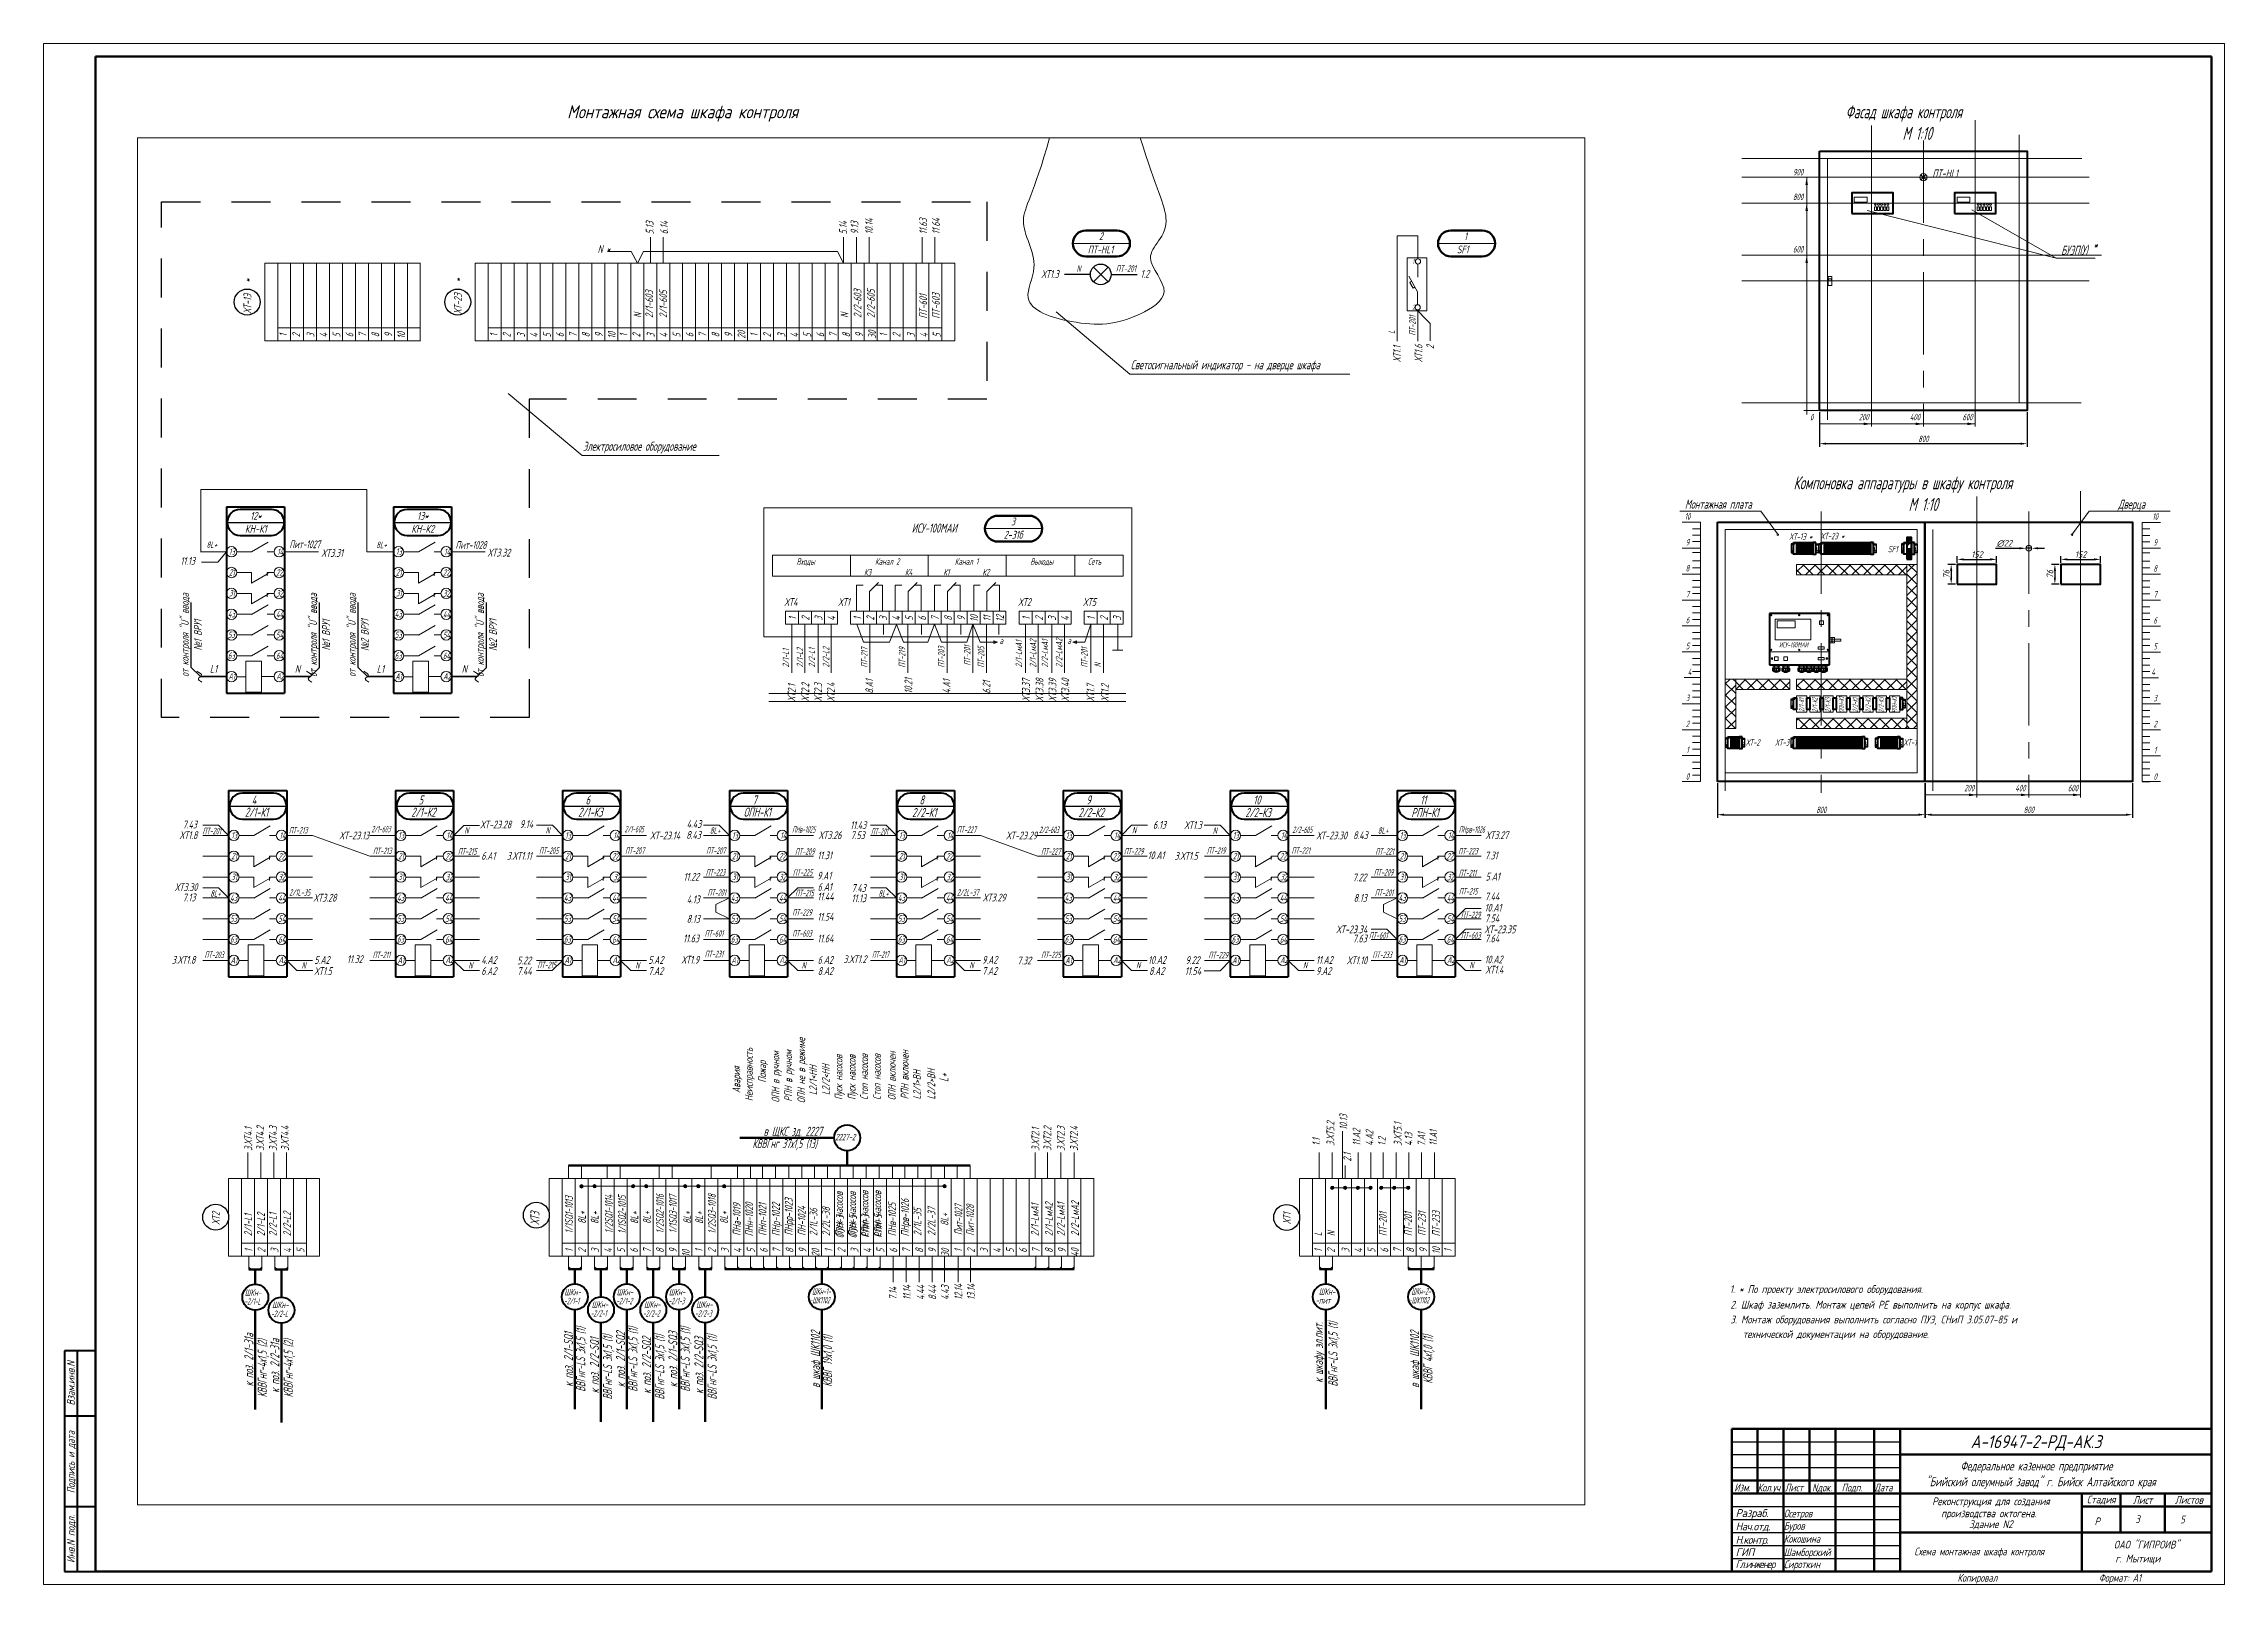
# Model space of a CAD drawing. Header units: millimetres. Extents: x 152217 to 562659, y 54507 to 219294.
# Drawn here: x 557710 to 558551, y 218700 to 219294 of the extents above; entities that cross this region are included whole.
import ezdxf
from ezdxf.enums import TextEntityAlignment as Align

# ---------------------------------------------------------------- set-up
doc = ezdxf.new("R2010")
doc.units = ezdxf.units.MM
doc.linetypes.add('JIS_02_0.7', pattern=[1.35, 0.75, -0.6])
doc.linetypes.add('ОСЕВАЯ', pattern=[50.8, 31.75, -6.35, 6.35, -6.35])
doc.layers.get('0').update_dxf_attribs({"lineweight": 18})
doc.layers.get('Defpoints').update_dxf_attribs({"color": 139, "lineweight": 18})
for name, color, linetype, lineweight in [('dist', 3, 'Continuous', 9), ('TEXT', 7, 'Continuous', 25), ('Датчики', 31, 'Continuous', 50), ('Рамка толстая', 7, 'Continuous', 60), ('Рамка тонкая', 5, 'Continuous', 25), ('Текст_КИП', 2, 'Continuous', 25), ('Толст.рамка', 7, 'Continuous', 60), ('Тонк.рамка', 10, 'Continuous', 20), ('Тонкая', 5, 'Continuous', 20), ('тонкий', 5, 'Continuous', 25), ('Эл.кабель', 2, 'Continuous', 50), ('Элемент эл. схем', 7, 'Continuous', 35)]:
    doc.layers.add(name, color=color, linetype=linetype, lineweight=lineweight)
for name, color, linetype in [('layer 1', 7, 'Continuous'), ('текст', 1, 'Continuous'), ('Текст.', 51, 'Continuous')]:
    doc.layers.add(name, color=color, linetype=linetype)
doc.styles.add('gost.shx', font='gost.shx', dxfattribs={"oblique": 15})
doc.styles.add('Simplex', font='simplex.shx', dxfattribs={"width": 0.7, "oblique": 15})
doc.styles.get("Standard").update_dxf_attribs({"font": 'simplex.shx', "width": 0.6, "oblique": 15})
doc.dimstyles.new('ISO-25', dxfattribs={"dimtxt": 2.5, "dimasz": 2.5, "dimexe": 1.25, "dimexo": 0.625, "dimtad": 1, "dimtxsty": 'Standard', "dimcen": 2.5, "dimadec": 0, "dimazin": 0, "dimtfac": 1, "dimtmove": 0, "dimatfit": 3, "dimfxl": 1, "dimarcsym": 0})
pattern_1 = [(45, (555715.028, 209787.8126), (-2.245064, 2.245064), []), (135, (555715.028, 209787.8126), (-2.245064, -2.245064), [])]

msp = doc.modelspace()

# ---------------------------------------------------------------- texts
at = {"oblique": 15}
for s, width, p in [('N', 0.6, (558108.551, 219206.0276)), ('ПТ-201', 0.6, (558123.7567, 219206.0345)), ('ПТ-201', 0.55, (557771.5091, 218989.153)), ('ПТ-213', 0.55, (557804.8399, 218989.4828)), ('N', 0.6, (557872.5032, 218989.4276)), ('N', 0.6, (557903.8175, 218989.4284)), ('ПТ-201', 0.5, (558029.3051, 218988.9821)), ('ПТ-227', 0.55, (558062.4142, 218989.7015)), ('N', 0.6, (558129.9794, 218989.5286)), ('N', 0.6, (558161.1142, 218989.3499)), ('ПТ-213', 0.55, (557837.2504, 218981.5131)), ('ПТ-215', 0.55, (557870.0233, 218981.3361)), ('ПТ-205', 0.55, (557901.3, 218981.6126)), ('ПТ-207', 0.55, (557934.48, 218981.6126)), ('ПТ-207', 0.55, (557965.7498, 218981.6126)), ('ПТ-209', 0.55, (558000.0155, 218981.2736)), ('ПТ-227', 0.55, (558094.9147, 218981.3183)), ('ПТ-229', 0.55, (558126.862, 218981.3895)), ('ПТ-219', 0.55, (558158.8076, 218981.5976)), ('ПТ-221', 0.55, (558191.4895, 218981.6384)), ('ПТ-221', 0.55, (558223.814, 218981.2752)), ('ПТ-223', 0.55, (558255.7821, 218981.4036)), ('ПТ-223', 0.55, (557965.5793, 218973.2119)), ('ПТ-225', 0.55, (557999.1562, 218973.1913)), ('ПТ-209', 0.55, (558223.2152, 218973.2562)), ('ПТ-211', 0.55, (558255.9254, 218972.9683)), ('ПТ-201', 0.55, (557966.2651, 218965.4506)), ('ПТ-215', 0.55, (558000.0811, 218965.2601)), ('ПТ-201', 0.55, (558223.6033, 218965.3914)), ('ПТ-215', 0.55, (558256.0295, 218965.9415)), ('ПТ-229', 0.55, (557998.9457, 218957.7837)), ('ПТ-229', 0.55, (558256.8088, 218956.8685)), ('ПТ-601', 0.55, (557965.1732, 218949.7077)), ('ПТ-603', 0.55, (557998.9457, 218949.7077)), ('ПТ-601', 0.55, (558221.3435, 218948.9334)), ('ПТ-603', 0.55, (558256.8088, 218948.9334)), ('ПТ-203', 0.55, (557772.273, 218941.4635)), ('N', 0.6, (557809.7326, 218937.3791)), ('ПТ-211', 0.55, (557837.1116, 218941.4149)), ('N', 0.6, (557874.0303, 218937.3791)), ('ПТ-215', 0.55, (557900.6638, 218937.5186)), ('N', 0.6, (557938.4025, 218937.379)), ('ПТ-231', 0.55, (557965.1876, 218941.7572)), ('N', 0.6, (558002.5747, 218937.379)), ('ПТ-217', 0.5, (558029.6754, 218941.5037)), ('N', 0.6, (558067.2402, 218937.457)), ('ПТ-225', 0.55, (558094.9255, 218941.4062)), ('N', 0.6, (558131.5379, 218937.457)), ('ПТ-229', 0.55, (558159.4446, 218941.3332)), ('N', 0.6, (558195.9102, 218937.457)), ('ПТ-233', 0.55, (558222.6952, 218941.4465)), ('N', 0.6, (558260.0824, 218937.457))]:
    msp.add_text(s, height=2.5, dxfattribs=dict(at, width=width)).set_placement(p)
at = {"oblique": 15, "width": 0.6}
for s, height, rotation, p in [('ПТ-601', 3, 90, (558050.9477, 219187.9316)), ('ПТ-603', 3, 90, (558055.8125, 219187.9316)), ('L', 2.5, 90, (558231.3022, 219182.0828)), ('ПТ-201', 2.5, 90, (558239.3068, 219181.4091)), ('13', 2.5, 0.0000068, (557781.7207, 219096.9034)), ('14', 2.5, 0.0000068, (557800.2938, 219096.8257)), ('13', 2.5, 0.0000068, (557846.0976, 219096.9034)), ('14', 2.5, 0.0000068, (557864.6707, 219096.8257)), ('21', 2.5, 0.0000068, (557781.7207, 219088.8953)), ('22', 2.5, 0.0000068, (557799.8531, 219088.8177)), ('21', 2.5, 0.0000068, (557846.0976, 219088.8953)), ('22', 2.5, 0.0000068, (557864.23, 219088.8176)), ('31', 2.5, 0.0000068, (557781.7207, 219080.8506)), ('32', 2.5, 0.0000068, (557799.8654, 219080.7729)), ('31', 2.5, 0.0000068, (557846.0976, 219080.8505)), ('32', 2.5, 0.0000068, (557864.2423, 219080.7729)), ('43', 2.5, 0.0000068, (557781.2769, 219072.8048)), ('44', 2.5, 0.0000068, (557799.85, 219072.7272)), ('43', 2.5, 0.0000068, (557845.6538, 219072.8048)), ('44', 2.5, 0.0000068, (557864.2269, 219072.7272)), ('53', 2.5, 0.0000068, (557781.2769, 219064.8048)), ('54', 2.5, 0.0000068, (557799.85, 219064.7272)), ('53', 2.5, 0.0000068, (557845.6538, 219064.8048)), ('54', 2.5, 0.0000068, (557864.2269, 219064.7272)), ('63', 2.5, 0.0000068, (557781.2769, 219056.8048)), ('64', 2.5, 0.0000068, (557799.85, 219056.7272)), ('63', 2.5, 0.0000068, (557845.6538, 219056.8048)), ('64', 2.5, 0.0000068, (557864.2269, 219056.7272)), ('2/1-L1', 2.5, 90, (557997.6916, 219053.5035)), ('2/1-L2', 2.5, 90, (558003.1353, 219053.5035)), ('2/2-L1', 2.5, 90, (558007.7542, 219053.5035)), ('2/2-L2', 2.5, 90, (558013.1979, 219053.5035)), ('ПТ-217', 2.5, 90, (558027.9557, 219053.4132)), ('ПТ-219', 2.5, 90, (558042.5319, 219053.4132)), ('ПТ-203', 2.5, 90, (558057.6615, 219053.4132)), ('ПТ-205', 2.5, 90, (558072.9955, 219053.4132)), ('2/1-LмА1', 2.5, 90, (558087.5675, 219053.4637)), ('2/1-LмА2', 2.5, 90, (558093.0112, 219053.4637)), ('2/2-LмА1', 2.5, 90, (558097.6301, 219053.4637)), ('2/2-LмА2', 2.5, 90, (558103.0738, 219053.4637)), ('ПТ-201', 2.5, 90, (558112.8332, 219053.4517)), ('N', 2.5, 90, (558117.9199, 219053.5789)), ('А1', 2.5, 0.0000068, (557781.4484, 219048.7923)), ('А2', 2.5, 0.0000068, (557799.9679, 219048.8777)), ('А1', 2.5, 0.0000068, (557845.8253, 219048.7923)), ('А2', 2.5, 0.0000068, (557864.3448, 219048.8777)), ('13', 2.5, 0.0000068, (557782.5899, 218987.526)), ('14', 2.5, 0.0000068, (557801.1629, 218987.4484)), ('13', 2.5, 0.0000068, (557846.9668, 218987.526)), ('14', 2.5, 0.0000068, (557865.5398, 218987.4484)), ('13', 2.5, 0.0000068, (557911.3436, 218987.526)), ('14', 2.5, 0.0000068, (557929.9167, 218987.4484)), ('13', 2.5, 0.0000068, (557975.7205, 218987.526)), ('14', 2.5, 0.0000068, (557994.2936, 218987.4484)), ('13', 2.5, 0.0000068, (558040.0974, 218987.526)), ('14', 2.5, 0.0000068, (558058.6705, 218987.4484)), ('13', 2.5, 0.0000068, (558104.4744, 218987.526)), ('14', 2.5, 0.0000068, (558123.0474, 218987.4484)), ('13', 2.5, 0.0000068, (558168.8513, 218987.526)), ('14', 2.5, 0.0000068, (558187.4243, 218987.4483)), ('13', 2.5, 0.0000068, (558233.2282, 218987.526)), ('14', 2.5, 0.0000068, (558251.8012, 218987.4483)), ('21', 2.5, 0.0000068, (557782.5899, 218979.518)), ('22', 2.5, 0.0000068, (557800.7222, 218979.4403)), ('21', 2.5, 0.0000068, (557846.9668, 218979.5179)), ('22', 2.5, 0.0000068, (557865.1357, 218979.4403)), ('21', 2.5, 0.0000068, (557911.3436, 218979.5179)), ('22', 2.5, 0.0000068, (557929.4386, 218979.4403)), ('21', 2.5, 0.0000068, (557975.7205, 218979.5179)), ('22', 2.5, 0.0000068, (557993.8481, 218979.4403)), ('21', 2.5, 0.0000068, (558040.0974, 218979.5179)), ('22', 2.5, 0.0000068, (558058.2963, 218979.4403)), ('21', 2.5, 0.0000068, (558104.4744, 218979.5179)), ('22', 2.5, 0.0000068, (558122.5788, 218979.4403)), ('21', 2.5, 0.0000068, (558168.8513, 218979.5179)), ('22', 2.5, 0.0000068, (558186.938, 218979.4403)), ('21', 2.5, 0.0000068, (558233.2282, 218979.5179)), ('22', 2.5, 0.0000068, (558251.2829, 218979.4402)), ('31', 2.5, 0.0000068, (557782.5899, 218971.4732)), ('32', 2.5, 0.0000068, (557800.7346, 218971.3956)), ('31', 2.5, 0.0000068, (557846.9668, 218971.4732)), ('32', 2.5, 0.0000068, (557865.2973, 218971.3956)), ('31', 2.5, 0.0000068, (557911.3436, 218971.4732)), ('32', 2.5, 0.0000068, (557929.9167, 218971.3956)), ('31', 2.5, 0.0000068, (557975.7205, 218971.4732)), ('32', 2.5, 0.0000068, (557993.8481, 218971.3956)), ('31', 2.5, 0.0000068, (558040.0974, 218971.4732)), ('32', 2.5, 0.0000068, (558058.3801, 218971.3956)), ('31', 2.5, 0.0000068, (558104.4744, 218971.4732)), ('32', 2.5, 0.0000068, (558122.755, 218971.3955)), ('31', 2.5, 0.0000068, (558168.8513, 218971.4732)), ('32', 2.5, 0.0000068, (558187.1159, 218971.3955)), ('31', 2.5, 0.0000068, (558233.2282, 218971.4731)), ('32', 2.5, 0.0000068, (558251.4081, 218971.3955)), ('43', 2.5, 0.0000068, (557782.1461, 218963.4275)), ('44', 2.5, 0.0000068, (557800.7192, 218963.3499)), ('43', 2.5, 0.0000068, (557846.523, 218963.4275)), ('44', 2.5, 0.0000068, (557865.0961, 218963.3499)), ('43', 2.5, 0.0000068, (557910.8999, 218963.4274)), ('44', 2.5, 0.0000068, (557929.4729, 218963.3498)), ('43', 2.5, 0.0000068, (557975.2768, 218963.4274)), ('44', 2.5, 0.0000068, (557993.8498, 218963.3498)), ('43', 2.5, 0.0000068, (558039.6537, 218963.4274)), ('44', 2.5, 0.0000068, (558058.2267, 218963.3498)), ('43', 2.5, 0.0000068, (558104.0306, 218963.4274)), ('44', 2.5, 0.0000068, (558122.6037, 218963.3498)), ('43', 2.5, 0.0000068, (558168.4075, 218963.4274)), ('44', 2.5, 0.0000068, (558186.9806, 218963.3498)), ('43', 2.5, 0.0000068, (558232.7844, 218963.4274)), ('44', 2.5, 0.0000068, (558251.3575, 218963.3498)), ('53', 2.5, 0.0000068, (557782.1461, 218955.4275)), ('54', 2.5, 0.0000068, (557800.7192, 218955.3499)), ('53', 2.5, 0.0000068, (557846.523, 218955.4275)), ('54', 2.5, 0.0000068, (557865.0961, 218955.3499)), ('53', 2.5, 0.0000068, (557910.8999, 218955.4274)), ('54', 2.5, 0.0000068, (557929.4729, 218955.3498)), ('53', 2.5, 0.0000068, (557975.2768, 218955.4274)), ('54', 2.5, 0.0000068, (557993.8498, 218955.3498)), ('53', 2.5, 0.0000068, (558039.6537, 218955.4274)), ('54', 2.5, 0.0000068, (558058.2267, 218955.3498)), ('53', 2.5, 0.0000068, (558104.0306, 218955.4274)), ('54', 2.5, 0.0000068, (558122.6037, 218955.3498)), ('53', 2.5, 0.0000068, (558168.4075, 218955.4274)), ('54', 2.5, 0.0000068, (558186.9806, 218955.3498)), ('53', 2.5, 0.0000068, (558232.7844, 218955.4274)), ('54', 2.5, 0.0000068, (558251.3575, 218955.3498)), ('63', 2.5, 0.0000068, (557782.1461, 218947.4275)), ('64', 2.5, 0.0000068, (557800.7192, 218947.3499)), ('63', 2.5, 0.0000068, (557846.523, 218947.4275)), ('64', 2.5, 0.0000068, (557865.0961, 218947.3499)), ('63', 2.5, 0.0000068, (557910.8999, 218947.4274)), ('64', 2.5, 0.0000068, (557929.4729, 218947.3498)), ('63', 2.5, 0.0000068, (557975.2768, 218947.4274)), ('64', 2.5, 0.0000068, (557993.8498, 218947.3498)), ('63', 2.5, 0.0000068, (558039.6537, 218947.4274)), ('64', 2.5, 0.0000068, (558058.2267, 218947.3498)), ('63', 2.5, 0.0000068, (558104.0306, 218947.4274)), ('64', 2.5, 0.0000068, (558122.6037, 218947.3498)), ('63', 2.5, 0.0000068, (558168.4075, 218947.4274)), ('64', 2.5, 0.0000068, (558186.9806, 218947.3498)), ('63', 2.5, 0.0000068, (558232.7844, 218947.4274)), ('64', 2.5, 0.0000068, (558251.3575, 218947.3498)), ('А1', 2.5, 0.0000068, (557782.3176, 218939.415)), ('А2', 2.5, 0.0000068, (557800.8371, 218939.5004)), ('А1', 2.5, 0.0000068, (557846.6945, 218939.415)), ('А2', 2.5, 0.0000068, (557865.214, 218939.5004)), ('А1', 2.5, 0.0000068, (557911.0714, 218939.4149)), ('А2', 2.5, 0.0000068, (557929.5908, 218939.5004)), ('А1', 2.5, 0.0000068, (557975.4483, 218939.4149)), ('А2', 2.5, 0.0000068, (557993.9677, 218939.5003)), ('А1', 2.5, 0.0000068, (558039.8252, 218939.4149)), ('А2', 2.5, 0.0000068, (558058.3446, 218939.5003)), ('А1', 2.5, 0.0000068, (558104.2021, 218939.4149)), ('А2', 2.5, 0.0000068, (558122.7216, 218939.5003)), ('А1', 2.5, 0.0000068, (558168.579, 218939.4149)), ('А2', 2.5, 0.0000068, (558187.0985, 218939.5003)), ('А1', 2.5, 0.0000068, (558232.9559, 218939.4149)), ('А2', 2.5, 0.0000068, (558251.4754, 218939.5003)), ('2/1-L1', 3, 90, (557790.5723, 218834.2291)), ('2/1-L2', 3, 90, (557795.5503, 218834.2291)), ('2/2-L1', 3, 90, (557800.1693, 218834.2291)), ('2/2-L2', 3, 90, (557805.6129, 218834.2291))]:
    msp.add_text(s, height=height, rotation=rotation, dxfattribs=at).set_placement(p)
at = {"color": 2, "oblique": 15, "width": 0.6}
for s, height, p in [('ХТ3.31', 3, (557817.4305, 219096.1051)), ('ХТ3.32', 3, (557881.4872, 219096.2339)), ('11.13', 3, (557762.9771, 219093.0343)), ('4', 3.5, (557790.4794, 219000.6444)), ('5', 3.5, (557854.8563, 219000.6444)), ('6', 3.5, (557919.2332, 219000.6444)), ('7', 3.5, (557983.6101, 219000.6443)), ('8', 3.5, (558047.987, 219000.6443)), ('9', 3.5, (558112.3639, 219000.6443)), ('10', 3.5, (558176.7408, 219000.6443)), ('11', 3.5, (558241.1177, 219000.6443)), ('ХТ1.8', 3, (557762.7034, 218987.3329)), ('7.43', 3, (557763.8462, 218991.4133)), ('9.14', 3, (557893.8561, 218991.5958)), ('8.43', 3, (557958.0699, 218987.3967)), ('4.43', 3, (557958.233, 218991.6214)), ('ХТ3.26', 3, (558009.1342, 218987.3009)), ('11.43', 3, (558021.2898, 218991.1883)), ('7.53', 3, (558021.4363, 218987.2821)), ('6.13', 3, (558138.0688, 218991.2839)), ('8.43', 3, (558215.2202, 218987.291)), ('ХТ3.27', 3, (558266.3541, 218987.3009)), ('6.А1', 3, (557879.0181, 218979.3695)), ('11.31', 3, (558008.6091, 218979.5431)), ('10.А1', 3, (558135.9895, 218979.5496)), ('7.31', 3, (558266.0086, 218979.5107)), ('11.22', 3, (557957.0153, 218971.277)), ('9.А1', 3, (558008.5461, 218971.7146)), ('7.22', 3, (558215.0348, 218971.0366)), ('5.А1', 3, (558266.3432, 218971.3293)), ('ХТ3.30', 3, (557760.8283, 218967.2625)), ('7.13', 3, (557763.8462, 218963.3213)), ('ХТ3.28', 3, (557814.358, 218963.2107)), ('4.13', 3, (557958.233, 218962.5652)), ('6.А1', 3, (558008.7446, 218967.3481)), ('11.44', 3, (558008.6018, 218963.6397)), ('11.13', 3, (558021.7837, 218962.9761)), ('7.43', 3, (558021.7837, 218966.9593)), ('ХТ3.29', 3, (558072.4753, 218963.2633)), ('8.13', 3, (558215.4483, 218963.1154)), ('7.44', 3, (558266.0086, 218963.6974)), ('8.13', 3, (557958.233, 218955.0401)), ('11.54', 3, (558008.6018, 218955.8723)), ('10.А1', 3, (558265.9463, 218959.3481)), ('7.54', 3, (558266.0086, 218955.24)), ('11.63', 3, (557956.8563, 218947.5063)), ('11.64', 3, (558008.6018, 218947.5063)), ('7.63', 3, (558215.0801, 218947.4857)), ('7.64', 3, (558266.0086, 218947.4857)), ('ХТ1.5', 3, (557814.6412, 218934.9396)), ('5.А2', 3, (557814.6412, 218939.2018)), ('11.32', 3, (557827.2232, 218939.4935)), ('6.А2', 3, (557879.0181, 218934.9396)), ('4.А2', 3, (557879.0181, 218939.2019)), ('5.22', 3, (557892.844, 218939.0239)), ('7.44', 3, (557892.844, 218934.9566)), ('5.А2', 3, (557943.3936, 218939.2018)), ('7.А2', 3, (557943.3936, 218934.9395)), ('6.А2', 3, (558008.7446, 218939.2018)), ('8.А2', 3, (558008.7446, 218934.9395)), ('9.А2', 3, (558072.1487, 218939.2841)), ('7.А2', 3, (558072.1487, 218934.9614)), ('7.32', 3, (558085.7253, 218938.9994)), ('10.А2', 3, (558136.1404, 218939.2018)), ('8.А2', 3, (558136.5257, 218934.9395)), ('11.54', 3, (558150.3516, 218934.9292)), ('9.22', 3, (558150.6023, 218939.1355)), ('9.А2', 3, (558200.9012, 218934.9395)), ('11.А2', 3, (558200.9012, 218939.2017)), ('10.А2', 3, (558265.945, 218939.3933))]:
    msp.add_text(s, height=height, dxfattribs=at).set_placement(p)
for s, p in [('7.14', (558039.2604, 218809.6311)), ('11.14', (558044.6389, 218809.6311)), ('4.44', (558049.954, 218809.6311)), ('8.44', (558054.4607, 218809.6311)), ('4.43', (558059.3687, 218809.6311)), ('12.14', (558064.4972, 218809.6311)), ('13.14', (558069.4051, 218809.6311))]:
    msp.add_text(s, height=3, rotation=90, dxfattribs=at).set_placement(p)
at = {"color": 2, "oblique": 15}
for s, width, p in [('Взам.инв.N', 0.8, (557722.2381, 218777.4769)), ('Подпись и дата', 0.7, (557722.2381, 218747.121)), ('Инв.N подл.', 0.8, (557722.2381, 218717.4769))]:
    msp.add_text(s, height=3, rotation=90, dxfattribs=dict(at, width=width)).set_placement(p, align=Align.CENTER)
at = {"color": 3, "oblique": 15, "width": 0.7}
for s, p in [('Изм.', (558362.2413, 218735.8156)), ('Кол.уч', (558371.2413, 218735.8156)), ('Лист', (558381.7413, 218735.8156)), ('Nдок.', (558392.2413, 218735.8156)), ('Подп.', (558403.6502, 218735.8156)), ('Дата', (558416.2381, 218735.8156))]:
    msp.add_text(s, height=3, dxfattribs=at).set_placement(p)
at = {"color": 3, "oblique": 15, "width": 0.8}
for s, p in [('Стадия', (558503.7381, 218732.4896)), ('Лист', (558519.7381, 218732.4896)), ('Листов', (558537.59, 218732.5241))]:
    msp.add_text(s, height=3, dxfattribs=at).set_placement(p, align=Align.MIDDLE)
at = {"color": 2, "oblique": 15, "width": 0.7}
for s, p in [('Копировал', (558455.9715, 218702.0892)), ('Формат: А1', (558510.9715, 218702.0892))]:
    msp.add_text(s, height=3, dxfattribs=at).set_placement(p, align=Align.MIDDLE)
at = {"layer": 'Defpoints', "oblique": 15, "width": 0.6}
for s, height, p in [('ПТ-201', 2.5, (558067.6436, 219054.2137)), ('ОПН не в режиме', 3, (558003.9354, 218885.4974)), ('Авария', 3, (557978.8763, 218889.4062)), ('Неисправность', 3, (557983.6929, 218886.2892)), ('Пожар', 3, (557988.8457, 218893.4144)), ('ОПН в ручном', 3, (557994.0159, 218885.7323)), ('РПН в ручном', 3, (557998.9169, 218886.1009)), ('L2/1<НН', 3, (558008.4732, 218888.6385)), ('L2/2<НН', 3, (558013.3676, 218888.6385)), ('Пуск насосов', 3, (558018.3026, 218886.7541)), ('Пуск насосов', 3, (558023.3666, 218886.7541)), ('Стоп насосов', 3, (558028.1428, 218886.7541)), ('Стоп насосов', 3, (558033.0917, 218886.7541)), ('ОПН включен', 3, (558038.8291, 218886.6129)), ('РПН включен', 3, (558043.8076, 218886.9814)), ('L2/1>ВН', 3, (558048.5136, 218886.9316)), ('L2/2>ВН', 3, (558054.0594, 218886.9316)), ('Пуск насосов', 3, (558018.4525, 218833.9884)), ('Пуск насосов', 3, (558023.5165, 218833.9884)), ('Стоп насосов', 3, (558028.2927, 218833.9884)), ('Стоп насосов', 3, (558033.2416, 218833.9884))]:
    msp.add_text(s, height=height, rotation=90, dxfattribs=at).set_placement(p)
for s, height, p in [('L+', 3.5, (558059.1769, 218895.2907)), ('1', 3, (558253.2533, 218828.6328))]:
    msp.add_text(s, height=height, rotation=90, dxfattribs=at).set_placement(p, align=Align.CENTER)
at = {"layer": 'TEXT', "oblique": 15, "width": 0.6}
for s, p in [('Светосигнальный индикатор - на дверце шкафа', (558129.473, 219168.427)), ('Электросиловое оборудование', (557918.2026, 219137.0204))]:
    msp.add_text(s, height=3.5, dxfattribs=at).set_placement(p)
at = {"layer": 'текст', "oblique": 15}
for s, height, width, p in [('ХТ-1Э   *', 3, 0.6, (557790.3248, 219196.6243)), ('ХТ-2Э   *', 3, 0.6, (557871.4956, 219196.6243)), ('1', 3, 0.6, (557804.1409, 219181.5338)), ('2', 3, 0.6, (557809.1409, 219181.5338)), ('3', 3, 0.6, (557814.6771, 219181.5338)), ('4', 3, 0.6, (557819.6771, 219181.5338)), ('5', 3, 0.6, (557824.6771, 219181.5338)), ('6', 3, 0.6, (557829.6771, 219181.5979)), ('7', 3, 0.6, (557834.6771, 219181.5979)), ('8', 3, 0.6, (557839.6771, 219181.5979)), ('9', 3, 0.6, (557844.6771, 219181.5979)), ('1', 3, 0.6, (557885.3117, 219181.5338)), ('2', 3, 0.6, (557890.3117, 219181.5338)), ('3', 3, 0.6, (557895.8479, 219181.5338)), ('4', 3, 0.6, (557900.8479, 219181.5338)), ('5', 3, 0.6, (557905.8479, 219181.5338)), ('6', 3, 0.6, (557910.8479, 219181.5979)), ('7', 3, 0.6, (557915.8479, 219181.5979)), ('8', 3, 0.6, (557920.8479, 219181.5979)), ('9', 3, 0.6, (557925.8479, 219181.5979)), ('1', 3, 0.6, (557935.3185, 219181.5338)), ('2', 3, 0.6, (557940.3117, 219181.5338)), ('3', 3, 0.6, (557945.8479, 219181.5338)), ('4', 3, 0.6, (557950.8547, 219181.5338)), ('5', 3, 0.6, (557955.8479, 219181.5338)), ('6', 3, 0.6, (557960.8547, 219181.5979)), ('7', 3, 0.6, (557965.8479, 219181.5979)), ('8', 3, 0.6, (557970.8479, 219181.5979)), ('9', 3, 0.6, (557975.8479, 219181.5979)), ('1', 3, 0.6, (557985.7212, 219181.5338)), ('2', 3, 0.6, (557990.7144, 219181.5338)), ('3', 3, 0.6, (557996.2506, 219181.5338)), ('4', 3, 0.6, (558001.2574, 219181.5338)), ('5', 3, 0.6, (558006.2506, 219181.5338)), ('6', 3, 0.6, (558011.2574, 219181.5979)), ('7', 3, 0.6, (558016.2506, 219181.5979)), ('8', 3, 0.6, (558021.2506, 219181.5979)), ('9', 3, 0.6, (558026.2506, 219181.5979)), ('1', 3, 0.6, (558035.6191, 219181.5338)), ('2', 3, 0.6, (558040.6123, 219181.5338)), ('3', 3, 0.6, (558046.1485, 219181.5338)), ('4', 3, 0.6, (558051.1553, 219181.5338)), ('5', 3, 0.6, (558056.1485, 219181.5338)), ('1', 3, 0.6, (558000.5464, 219072.3516)), ('2', 3, 0.6, (558005.5464, 219072.3516)), ('3', 3, 0.6, (558010.5464, 219072.3516)), ('4', 3, 0.6, (558015.5464, 219072.3516)), ('1', 3, 0.6, (558025.5463, 219072.3516)), ('2', 3, 0.6, (558030.5463, 219072.3516)), ('3', 3, 0.6, (558035.5463, 219072.3516)), ('4', 3, 0.6, (558040.5463, 219072.3516)), ('5', 3, 0.6, (558045.5463, 219072.3516)), ('6', 3, 0.6, (558050.5463, 219072.3516)), ('7', 3, 0.6, (558055.5463, 219072.3516)), ('8', 3, 0.6, (558060.5463, 219072.3516)), ('9', 3, 0.6, (558065.5463, 219072.3516)), ('10', 3, 0.6, (558070.5463, 219072.3516)), ('11', 3, 0.6, (558075.5463, 219072.3516)), ('12', 3, 0.6, (558080.5463, 219072.3516)), ('1', 3, 0.6, (558090.6225, 219072.3516)), ('2', 3, 0.6, (558095.6225, 219072.3516)), ('3', 3, 0.6, (558100.6225, 219072.3516)), ('4', 3, 0.6, (558105.6225, 219072.3516)), ('1', 3, 0.6, (558115.6945, 219072.3516)), ('2', 3, 0.6, (558120.6945, 219072.3516)), ('3', 3, 0.6, (558125.6945, 219072.3516)), ('1/1SQ1-1013', 3, 0.55, (557914.3383, 218842.4513)), ('1/2SQ1-1014', 3, 0.55, (557929.6985, 218842.7264)), ('1/1SQ2-1015', 3, 0.55, (557934.7994, 218842.5268)), ('1/2SQ2-1016', 3, 0.55, (557949.374, 218842.8428)), ('1/1SQ3-1017', 3, 0.55, (557954.4277, 218842.7351)), ('1/2SQ3-1018', 3, 0.55, (557969.4559, 218842.7665)), ('ХТ2', 3, 0.6, (557778.1643, 218841.0891)), ('ХТ3', 3.5, 0.6, (557901.4549, 218841.0891)), ('8L+', 3, 0.6, (557919.3712, 218841.4)), ('8L+', 3, 0.6, (557924.2522, 218841.2932)), ('8L+', 3, 0.6, (557939.5491, 218841.2932)), ('8L+', 3, 0.6, (557944.3477, 218841.3474)), ('8L+', 3, 0.6, (557959.9226, 218841.3713)), ('8L+', 3, 0.6, (557964.5279, 218841.2932)), ('8L+', 3, 0.6, (557974.1416, 218841.3591)), ('8L+', 3, 0.6, (558059.1573, 218840.6406)), ('ХТ1', 3, 0.6, (558191.1795, 218841.0891)), ('1', 3, 0.6, (557790.7744, 218828.6328)), ('2', 3, 0.6, (557795.7744, 218828.6328)), ('3', 3, 0.6, (557800.7744, 218828.6328)), ('4', 3, 0.6, (557805.7744, 218828.6328)), ('5', 3, 0.6, (557810.7744, 218828.6328)), ('1', 3, 0.6, (557914.4296, 218828.6328)), ('2', 3, 0.6, (557919.4296, 218828.6328)), ('3', 3, 0.6, (557924.4296, 218828.6328)), ('4', 3, 0.6, (557929.4296, 218828.6328)), ('5', 3, 0.6, (557934.4296, 218828.6328)), ('6', 3, 0.6, (557939.4296, 218828.6328)), ('7', 3, 0.6, (557944.4296, 218828.6328)), ('8', 3, 0.6, (557949.4296, 218828.6328)), ('9', 3, 0.6, (557954.4296, 218828.6328)), ('1', 3, 0.6, (557964.4296, 218828.6328)), ('2', 3, 0.6, (557969.4296, 218828.6328)), ('3', 3, 0.6, (557974.4296, 218828.6328)), ('4', 3, 0.6, (557979.4296, 218828.6328)), ('5', 3, 0.6, (557984.4296, 218828.6328)), ('6', 3, 0.6, (557989.4296, 218828.6328)), ('7', 3, 0.6, (557994.4296, 218828.6328)), ('8', 3, 0.6, (557999.4296, 218828.6328)), ('9', 3, 0.6, (558004.4296, 218828.6328)), ('1', 3, 0.6, (558014.4296, 218828.6328)), ('2', 3, 0.6, (558019.4296, 218828.6328)), ('3', 3, 0.6, (558024.4296, 218828.6328)), ('4', 3, 0.6, (558029.4296, 218828.6328)), ('5', 3, 0.6, (558034.4296, 218828.6328)), ('6', 3, 0.6, (558039.4296, 218828.6328)), ('7', 3, 0.6, (558044.4296, 218828.6328)), ('8', 3, 0.6, (558049.4296, 218828.6328)), ('9', 3, 0.6, (558054.4296, 218828.6328)), ('1', 3, 0.6, (558064.4296, 218828.6328)), ('2', 3, 0.6, (558069.4296, 218828.6328)), ('3', 3, 0.6, (558074.4296, 218828.6328)), ('4', 3, 0.6, (558079.4296, 218828.6328)), ('5', 3, 0.6, (558084.4296, 218828.6328)), ('6', 3, 0.6, (558089.4296, 218828.6328)), ('7', 3, 0.6, (558094.4296, 218828.6328)), ('8', 3, 0.6, (558099.4296, 218828.6328)), ('9', 3, 0.6, (558104.4296, 218828.6328)), ('1', 3, 0.6, (558203.2533, 218828.6328)), ('2', 3, 0.6, (558208.2533, 218828.6328)), ('3', 3, 0.6, (558213.7896, 218828.6328)), ('4', 3, 0.6, (558218.7896, 218828.6328)), ('5', 3, 0.6, (558223.7896, 218828.6328)), ('6', 3, 0.6, (558228.7896, 218828.6969)), ('7', 3, 0.6, (558233.7896, 218828.6969)), ('8', 3, 0.6, (558238.7896, 218828.6969)), ('9', 3, 0.6, (558243.7896, 218828.6969))]:
    msp.add_text(s, height=height, rotation=90, dxfattribs=dict(at, width=width)).set_placement(p, align=Align.CENTER)
at = {"layer": 'текст', "oblique": 15, "width": 0.6}
for s, p in [('10', (557849.6612, 219180.2144)), ('10', (557930.8319, 219180.2144)), ('20', (557980.8319, 219180.2144)), ('30', (558031.2347, 219180.2144)), ('10', (557959.4136, 218826.259)), ('20', (558009.4136, 218826.259)), ('30', (558059.4136, 218826.259)), ('40', (558109.4136, 218826.259)), ('10', (558248.7736, 218827.3133))]:
    msp.add_text(s, height=3, rotation=90, dxfattribs=at).set_placement(p)
for s, p in [('8L+', (557773.0888, 219099.5274)), ('8L+', (557838.5227, 219099.4637)), ('ХТ-3', (558378.0194, 219023.3323)), ('ХТ-1', (558427.545, 219023.3323)), ('8L+', (557967.1733, 218989.3776)), ('8L+', (558224.771, 218989.3776)), ('8L+', (557774.4867, 218965.0849)), ('8L+', (558032.1225, 218965.0849))]:
    msp.add_text(s, height=2.5, dxfattribs=at).set_placement(p)
for s, height, p in [('ХТ-1Э *', 2.5, (558387.8936, 219102.7051)), ('ХТ-2Э *', 2.5, (558400.0812, 219102.8707)), ('ХТ4', 3, (557998.4405, 219077.2059)), ('ХТ1', 3, (558018.9238, 219077.2059)), ('ХТ2', 3, (558088.5469, 219077.2059)), ('ХТ5', 3, (558113.5925, 219077.2059)), ('ХТ-2', 2.5, (558369.3618, 219023.3323))]:
    msp.add_text(s, height=height, dxfattribs=at).set_placement(p, align=Align.CENTER)
at = {"layer": 'текст', "lineweight": 20, "char_height": 3, "width": 24.968246, "attachment_point": 5, "style": 'Simplex'}
for s, insert in [('КН-К1', (557792.065, 219106.8933)), ('12*', (557792.065, 219111.8933)), ('КН-К2', (557856.4419, 219106.8933)), ('13*', (557856.4419, 219111.8933)), ('L1', (557775.7319, 219052.9276)), ('N', (557808.1074, 219052.9276)), ('L1', (557840.1088, 219052.9276)), ('N', (557872.4844, 219052.9276))]:
    msp.add_mtext(s, dxfattribs=dict(at, insert=insert))
at = {"layer": 'текст', "lineweight": 20, "char_height": 3, "width": 31.82507, "attachment_point": 5, "rotation": 90, "style": 'Simplex'}
for s, insert in [('{\\W0.6;от контроля "U" ввода \\fArial|b0|i0|c204|p34;№\\Fsimplex|c204;1 ВРУ1}', (557767.1964, 219065.9631)), ('{\\W0.6;от контроля "U" ввода \\fArial|b0|i0|c204|p34;№\\Fsimplex|c204;1 ВРУ1}', (557816.643, 219065.9631)), ('{\\W0.6;от контроля "U" ввода \\fArial|b0|i0|c204|p34;№\\Fsimplex|c204;2 ВРУ1}', (557831.5733, 219065.9631)), ('{\\W0.6;от контроля "U" ввода \\fArial|b0|i0|c204|p34;№\\Fsimplex|c204;2 ВРУ1}', (557881.0199, 219065.9631))]:
    msp.add_mtext(s, dxfattribs=dict(at, insert=insert))
at = {"layer": 'текст', "char_height": 3, "width": 19, "attachment_point": 4}
for s, insert in [('{\\W0.95;\\T0.95;Разраб.}', (558362.7651, 218727.0625)), ('{\\W0.9;\\T0.95;Нач.отд.}', (558362.7651, 218722.0625)), ('{\\W0.9;\\T0.9;Н.контр.}', (558362.7651, 218716.7316)), ('{\\W0.95;\\T0.95;ГИП}', (558362.7651, 218712.37)), ('{\\W0.8;\\T0.85;Гл.инженер}', (558362.7651, 218707.37))]:
    msp.add_mtext(s, dxfattribs=dict(at, insert=insert))
at = {"layer": 'Текст.', "oblique": 15, "width": 0.6}
for s, p in [('5.13', (557945.462, 219220.4527)), ('6.14', (557951.0209, 219220.4527)), ('9.13', (558024.4661, 219220.4527)), ('10.14', (558030.025, 219220.4527)), ('11.63', (558050.9406, 219220.4527)), ('11.64', (558055.8764, 219220.4527)), ('8.А1', (558030.1621, 219043.3867)), ('10.21', (558045.2165, 219043.3867)), ('4.А1', (558059.931, 219043.3867)), ('6.21', (558075.3727, 219043.3867)), ('10.13', (558212.9844, 218875.1735)), ('3.ХТ4.1', (557790.6825, 218867.1387)), ('3.ХТ4.2', (557795.2917, 218867.1387)), ('3.ХТ4.3', (557800.2188, 218867.1387)), ('3.ХТ4.4', (557804.8281, 218867.1387)), ('3.ХТ2.1', (558094.218, 218867.1387)), ('3.ХТ2.2', (558098.8273, 218867.1387)), ('3.ХТ2.3', (558104.0075, 218867.1387)), ('3.ХТ2.4', (558109.0995, 218867.1387)), ('1.1', (558202.5351, 218869.0636)), ('3.ХТ5.2', (558207.9809, 218869.0636)), ('11.А2', (558218.0362, 218869.0636)), ('4.А2', (558223.0555, 218869.0636)), ('1.2', (558227.8375, 218869.0636)), ('3.ХТ5.1', (558233.9354, 218869.0636)), ('4.13', (558238.1235, 218869.0636)), ('7.А1', (558243.0826, 218868.8972)), ('11.А1', (558247.641, 218869.0636)), ('2.1', (558214.4917, 218862.9751))]:
    msp.add_text(s, height=3, rotation=90, dxfattribs=at).set_placement(p)
at = {"layer": 'Текст.', "color": 1, "oblique": 15, "width": 0.6}
msp.add_text('5.14', height=3, rotation=90, dxfattribs=at).set_placement((558020.0308, 219220.4527))
at = {"layer": 'Текст.', "oblique": 15, "width": 0.6}
for s, p in [('ХТ-2Э.13', (557824.3265, 218987.215)), ('ХТ-2Э.28', (557878.6444, 218991.4189)), ('ХТ-2Э.14', (557944.183, 218987.2149)), ('ХТ-2Э.29', (558081.4773, 218987.215)), ('ХТ-2Э.30', (558201.1036, 218987.2149)), ('3.ХТ1.11', (557888.8441, 218979.3345)), ('3.ХТ1.5', (558146.3517, 218979.3196)), ('ХТ-2Э.34', (558208.7451, 218951.0118)), ('ХТ-2Э.35', (558265.9392, 218951.0118)), ('3.ХТ1.8', (557759.6826, 218939.2502)), ('3.ХТ1.2', (558018.6496, 218939.4993))]:
    msp.add_text(s, height=3, dxfattribs=at).set_placement(p)
at = {"layer": 'Текст_КИП', "oblique": 15}
for s, height, width, p in [('Монтажная схема шкафа контроля', 5, 0.8, (557912.1616, 219265.203)), ('Фасад шкафа контроля', 5, 0.6, (558405.1672, 219265.203)), ('М 1:10', 5, 0.6, (558427.1223, 219256.8663)), ('ПТ-НL1', 3, 0.6, (558438.6224, 219242.4623)), ('ПТ-НL1', 3, 0.6, (558112.8921, 219213.1275)), ('2', 3, 0.6, (558117.225, 219218.2274)), ('SF1', 3, 0.6, (558255.224, 219213.1275)), ('1', 3, 0.6, (558258.0243, 219218.2274)), ('1.2', 3, 0.6, (558133.2639, 219203.7625)), ('1', 2, 0.6, (558238.0313, 219209.0264)), ('ХТ1.3', 3, 0.6, (558095.0266, 219203.6386)), ('2', 2, 0.6, (558238.0313, 219191.3686)), ('Компоновка аппаратуры в шкафу контроля', 5, 0.6, (558385.0807, 219122.1613)), ('М 1:10', 5, 0.6, (558429.4384, 219113.8246)), ('2-31б', 3, 0.6, (558080.5227, 219103.1474)), ('3', 3, 0.6, (558083.323, 219108.2473)), ('SF1', 2.5, 0.6, (558421.4668, 219097.8536)), ('Входы', 2.5, 0.6, (558000.6035, 219093.0668)), ('К3', 2.5, 0.6, (558026.6176, 219088.936)), ('Канал 2', 2.5, 0.6, (558030.8474, 219093.0668)), ('К4', 2.5, 0.6, (558042.4067, 219088.936)), ('К1', 2.5, 0.6, (558057.2128, 219088.936)), ('Канал 1', 2.5, 0.6, (558061.6174, 219093.0668)), ('К2', 2.5, 0.6, (558072.2647, 219088.936)), ('Выходы', 2.5, 0.6, (558090.754, 219093.0668)), ('Сеть', 2.5, 0.6, (558112.9722, 219093.0668)), ('а', 2.5, 0.6, (558078.9293, 219062.529)), ('а', 2.5, 0.6, (558105.0916, 219062.529)), ('2/1-603', 2.5, 0.5, (557836.6288, 218989.8963)), ('2/1-605', 2.5, 0.5, (557934.3035, 218989.8962)), ('2/2-603', 2.5, 0.5, (558094.135, 218989.6542)), ('ХТ1.3', 3, 0.6, (558150.1575, 218991.1966)), ('2/2-605', 2.5, 0.5, (558191.8098, 218989.6542)), ('ХТ1.9', 3, 0.6, (557956.2254, 218939.2954)), ('ХТ1.10', 3, 0.6, (558212.8848, 218939.0696)), ('ХТ1.4', 3, 0.6, (558266.3432, 218935.4572)), ('2227-2', 2.5, 0.6, (558015.5238, 218871.1645)), ('ШКн-', 2.5, 0.6, (557787.8166, 218811.2534)), ('ШКн-', 2.5, 0.6, (557911.0703, 218811.3929)), ('ШКн-', 2.5, 0.6, (557931.2384, 218811.3929)), ('ШКн-', 2.5, 0.6, (557951.3338, 218811.3929)), ('ШКн-1-', 2.5, 0.5, (558006.596, 218811.7239)), ('ШКн-', 2.5, 0.6, (558202.0107, 218811.6181)), ('ШКн-2-', 2.5, 0.5, (558237.7184, 218811.7239)), ('1. * По проекту электросилового оборудования.', 3, 0.8, (558360.496, 218812.3153)), ('-2/1-L', 2.5, 0.5, (557787.6589, 218807.8261)), ('-2/2-L', 2.5, 0.5, (557797.9247, 218803.0693)), ('ШКн-', 2.5, 0.6, (557798.3551, 218806.5099)), ('-2/1-1', 2.5, 0.5, (557910.9125, 218807.9657)), ('-2/2-1', 2.5, 0.5, (557921.1783, 218803.2088)), ('ШКн-', 2.5, 0.6, (557921.6087, 218806.6494)), ('-2/1-2', 2.5, 0.5, (557931.0806, 218807.9657)), ('-2/2-2', 2.5, 0.5, (557941.3464, 218803.2088)), ('ШКн-', 2.5, 0.6, (557941.7768, 218806.6494)), ('-2/1-3', 2.5, 0.5, (557951.176, 218807.9657)), ('-2/2-3', 2.5, 0.5, (557961.4418, 218803.2088)), ('ШКн-', 2.5, 0.6, (557961.8722, 218806.6494)), ('-ШК1102', 2.5, 0.5, (558005.6289, 218808.3055)), ('-пит', 2.5, 0.6, (558200.757, 218808.2088)), ('-ШК1102', 2.5, 0.5, (558236.7514, 218808.3055)), ('2. Шкаф заземлить. Монтаж цепей РЕ выполнить на корпус шкафа.', 3, 0.8, (558360.7444, 218806.302)), ('3. Монтаж оборудования выполнить согласно ПУЭ, СНиП 3.05.07-85 и ', 3, 0.8, (558360.7444, 218800.6051)), ('   технической документации на оборудование. ', 3, 0.8, (558360.7444, 218794.9647)), ('Федеральное казенное предприятие', 3.5, 0.7, (558449.4358, 218743.8867)), ('"Бийский олеумный завод" г. Бийск Алтайского края ', 3.5, 0.7, (558436.1515, 218737.8099)), ('Осетров', 3, 0.7, (558381.3674, 218725.83)), ('Буров', 3, 0.7, (558381.3674, 218721.0678)), ('Кокошина', 3, 0.7, (558381.3674, 218716.0678)), ('Шамборский', 3, 0.7, (558381.3674, 218710.8521)), ('Схема монтажная шкафа контроля', 3, 0.7, (558431.6675, 218711.1562)), ('ОАО "ГИПРОИВ"', 3, 0.8, (558508.6337, 218713.8015)), ('г. Мытищи', 3, 0.8, (558509.1912, 218708.4437)), ('Сироткин', 3, 0.7, (558381.3674, 218706.2089))]:
    msp.add_text(s, height=height, dxfattribs=dict(at, width=width)).set_placement(p)
for s, height, width, p in [('900', 2.5, 0.6, (558386.8317, 219243.165)), ('800', 2.5, 0.6, (558386.8317, 219233.6476)), ('600', 2.5, 0.6, (558386.8317, 219213.4422)), ('БУЭП(У)', 3.5, 0.6, (558493.3955, 219212.5745)), ('*', 3.5, 0.6, (558501.5082, 219214.6273)), ('0', 2.5, 0.6, (558392.0813, 219148.7105)), ('200', 2.5, 0.6, (558412.171, 219148.7753)), ('400', 2.5, 0.6, (558431.8947, 219148.7753)), ('600', 2.5, 0.6, (558452.1961, 219148.7753)), ('Монтажная плата', 3.5, 0.6, (558356.0788, 219114.6717)), ('Дверца', 3.5, 0.6, (558515.4502, 219114.6717)), ('ИСУ-100МАИ', 3.5, 0.6, (558053.7032, 219105.4671)), ('10', 2.5, 0.6, (558344.1835, 219110.481)), ('10', 2.5, 0.6, (558524.5451, 219110.4052)), ('Пит-1027', 3, 0.55, (557810.9314, 219099.4527)), ('Пит-1028', 3, 0.55, (557875.0304, 219099.183)), ('9', 2.5, 0.6, (558344.1835, 219100.481)), ('9', 2.5, 0.6, (558524.5451, 219100.4052)), ('8', 2.5, 0.6, (558344.1835, 219090.4764)), ('8', 2.5, 0.6, (558524.5451, 219090.4005)), ('7', 2.5, 0.6, (558344.1835, 219080.4764)), ('7', 2.5, 0.6, (558524.5451, 219080.4005)), ('6', 2.5, 0.6, (558344.1835, 219070.4764)), ('6', 2.5, 0.6, (558524.5451, 219070.4005)), ('5', 2.5, 0.6, (558344.1835, 219060.4764)), ('ИСУ-100МАИ', 2, 0.6, (558385.095, 219061.2139)), ('5', 2.5, 0.6, (558524.5451, 219060.4005)), ('4', 2.5, 0.6, (558344.9527, 219050.5669)), ('4', 2.5, 0.6, (558344.9527, 219050.5669)), ('4', 2.5, 0.6, (558523.7758, 219050.491)), ('4', 2.5, 0.6, (558523.7758, 219050.491)), ('3', 2.5, 0.6, (558344.1835, 219040.481)), ('3', 2.5, 0.6, (558344.1835, 219040.481)), ('3', 2.5, 0.6, (558524.5451, 219040.4052)), ('3', 2.5, 0.6, (558524.5451, 219040.4052)), ('2', 2.5, 0.6, (558344.1835, 219030.481)), ('2', 2.5, 0.6, (558344.1835, 219030.481)), ('2', 2.5, 0.6, (558524.5451, 219030.4052)), ('2', 2.5, 0.6, (558524.5451, 219030.4052)), ('1', 2.5, 0.6, (558344.1835, 219020.481)), ('1', 2.5, 0.6, (558344.1835, 219020.481)), ('1', 2.5, 0.6, (558524.5451, 219020.4052)), ('1', 2.5, 0.6, (558524.5451, 219020.4052)), ('0', 2.5, 0.6, (558344.1835, 219010.2071)), ('200', 2.5, 0.6, (558452.8277, 219005.7336)), ('400', 2.5, 0.6, (558472.5514, 219005.7336)), ('600', 2.5, 0.6, (558492.8528, 219005.7336)), ('0', 2.5, 0.6, (558524.5451, 219010.1312)), ('ПНв-1025', 2.5, 0.5, (558003.3776, 218989.7732)), ('ПНрв-1026', 2.5, 0.5, (558261.0134, 218989.7732)), ('2/1L-35', 2.5, 0.55, (557808.9799, 218965.4805)), ('2/2L-37', 2.5, 0.55, (558066.6157, 218965.4805)), ('КВВГнг 37х1,5 (13)', 3.5, 0.5, (557996.0155, 218868.1548)), ('в ЩКС зд. 2227', 3.5, 0.6, (557999.169, 218872.9031)), ('Реконструкция для создания', 3, 0.8, (558461.1909, 218730.5001)), ('производства октогена. ', 3, 0.8, (558461.1909, 218725.8461)), ('Здание N2', 3, 0.8, (558461.1909, 218721.686))]:
    msp.add_text(s, height=height, dxfattribs=dict(at, width=width)).set_placement(p, align=Align.CENTER)
at = {"layer": 'Текст_КИП', "color": 6, "oblique": 15, "width": 0.6}
msp.add_text('N *', height=3, dxfattribs=at).set_placement((557923.8826, 219213.2911))
at = {"layer": 'Текст_КИП', "oblique": 15, "width": 0.6}
for s, p in [('N', (557940.7729, 219188.2376)), ('2/1-603', (557945.2773, 219188.2376)), ('2/1-605', (557950.6807, 219188.2376)), ('N', (558020.5793, 219188.25)), ('2/2-603', (558025.631, 219188.25)), ('2/2-605', (558030.7789, 219188.25)), ('ХТ1.1', (558233.6486, 219171.1907)), ('ХТ1.6', (558241.9323, 219171.1907)), ('2', (558246.4825, 219176.2259)), ('ХТ3.37', (558090.5928, 219040.3494)), ('ХТ3.38', (558095.8424, 219040.3494)), ('ХТ3.39', (558100.8024, 219040.3494)), ('ХТ3.40', (558105.7597, 219040.3494)), ('ХТ2.1', (558000.2211, 219040.3494)), ('ХТ2.2', (558005.4708, 219040.3494)), ('ХТ2.3', (558010.4307, 219040.3494)), ('ХТ2.4', (558015.3881, 219040.3494)), ('ХТ1.7', (558115.4825, 219040.3494)), ('ХТ1.2', (558121.018, 219040.3494)), ('2/1-LмА1', (558093.9748, 218834.2291)), ('2/1-LмА2', (558099.4184, 218834.2291)), ('2/2-LмА1', (558104.0374, 218834.2291)), ('2/2-LмА2', (558109.481, 218834.2291)), ('ОПН-3', (558018.7962, 218833.4268)), ('ОПН-5', (558023.8603, 218833.4268)), ('РПН-3', (558028.6492, 218833.5792)), ('РПН-5', (558033.5981, 218833.5792)), ('ПТ-201', (558228.2002, 218834.2291)), ('ПТ-201', (558237.9335, 218834.2291)), ('L', (558203.2621, 218834.2291)), ('N', (558208.2236, 218834.2291))]:
    msp.add_text(s, height=3, rotation=90, dxfattribs=at).set_placement(p)
at = {"layer": 'Текст_КИП', "linetype": 'ByBlock', "lineweight": -3, "oblique": 15, "width": 0.55}
for s, p in [('2/1-К1', (558389.2007, 219039.0356)), ('2/1-К2', (558394.334, 219039.0356)), ('2/1-К3', (558399.342, 219039.0356)), ('ОПН-К1', (558404.5771, 219039.0356)), ('2/2-К1', (558409.8617, 219039.0356)), ('2/2-К2', (558414.8391, 219039.0356)), ('2/2-К3', (558419.9007, 219039.0356)), ('РПН-К1', (558425.0107, 219039.0356))]:
    msp.add_text(s, height=2, rotation=90, dxfattribs=at).set_placement(p, align=Align.CENTER)
at = {"layer": 'Текст_КИП', "linetype": 'ByBlock', "lineweight": -3, "oblique": 15, "width": 0.6}
for s, p in [('2/1-К1', (557792.3465, 218995.946)), ('2/1-К2', (557856.7234, 218995.946)), ('2/1-К3', (557921.1002, 218995.9459)), ('ОПН-К1', (557985.4771, 218995.9459)), ('2/2-К1', (558049.854, 218995.7879)), ('2/2-К2', (558114.231, 218995.7879)), ('2/2-К3', (558178.6079, 218995.7879)), ('РПН-К1', (558242.9848, 218995.7879))]:
    msp.add_text(s, height=3.5, dxfattribs=at).set_placement(p, align=Align.CENTER)
at = {"layer": 'Текст_КИП', "oblique": 15}
for s, height, width, p in [('ПНа-1019', 3, 0.6, (557979.0262, 218840.6406)), ('ПНн-1020', 3, 0.6, (557983.8427, 218840.6406)), ('ПНп-1021', 3, 0.6, (557988.9956, 218840.6406)), ('ПНр-1022', 3, 0.6, (557994.1658, 218840.6406)), ('ПНрр-1023', 3, 0.6, (557999.0667, 218841.6781)), ('ПН-1024', 3, 0.6, (558004.0853, 218840.0924)), ('ПНв-1025', 3, 0.6, (558038.9789, 218840.6406)), ('ПНрв-1026', 3, 0.6, (558043.9278, 218841.365)), ('2/2L-37', 3, 0.6, (558054.163, 218839.8764)), ('Пит-1027', 3, 0.55, (558064.5326, 218840.5573)), ('Пит-1028', 3, 0.55, (558069.06, 218840.4086)), ('2/1L-36', 3, 0.6, (558008.6231, 218839.621)), ('2/2L-38', 3, 0.6, (558013.5175, 218839.8353)), ('2/1L-35', 3, 0.6, (558048.7273, 218839.7066)), ('ПТ-231', 3, 0.6, (558243.2363, 218839.0222)), ('ПТ-233', 3, 0.6, (558248.7429, 218839.0222)), ('к поз. 2/1-31а', 3.5, 0.6, (557791.1128, 218786.5552)), ('к поз. 2/1-SQ1', 3.5, 0.6, (557914.3664, 218786.6947)), ('ВВГнг-LS 3х1,5 (1)', 3.5, 0.5, (557919.1147, 218786.6947)), ('к поз. 2/2-SQ1', 3.5, 0.6, (557924.3945, 218784.3801)), ('ВВГнг-LS 3х1,5 (1)', 3.5, 0.5, (557929.4917, 218783.6911)), ('к поз. 2/1-SQ2', 3.5, 0.6, (557934.4749, 218786.6947)), ('ВВГнг-LS 3х1,5 (1)', 3.5, 0.5, (557939.2232, 218786.6947)), ('к поз. 2/2-SQ2', 3.5, 0.6, (557944.503, 218784.3801)), ('ВВГнг-LS 3х1,5 (1)', 3.5, 0.5, (557949.6002, 218783.6911)), ('к поз. 2/1-SQ3', 3.5, 0.6, (557954.6567, 218786.6947)), ('ВВГнг-LS 3х1,5 (1)', 3.5, 0.5, (557959.405, 218786.6947)), ('к поз. 2/2-SQ3', 3.5, 0.6, (557964.6848, 218784.3801)), ('ВВГнг-LS 3х1,5 (1)', 3.5, 0.5, (557969.782, 218783.6911)), ('в шкаф ШК1102', 3.5, 0.6, (558009.5822, 218786.6947)), ('КВВГ 19х1,0 (1) ', 3.5, 0.5, (558014.3304, 218786.6947)), ('к шкафу эл.пит.', 3.5, 0.6, (558203.5652, 218789.3801)), ('ВВГнг-LS 3х1,5 (1)', 3.5, 0.5, (558209.2271, 218788.6911)), ('в шкаф ШК1102', 3.5, 0.6, (558240.7046, 218786.6947)), ('КВВГ 4х1,0 (1)', 3.5, 0.5, (558245.8368, 218786.6947)), ('КВВГнг-4х1,5 (2)', 3.5, 0.5, (557796.2902, 218783.2628)), ('к поз. 2/2-31а', 3.5, 0.6, (557801.1409, 218784.2406)), ('КВВГнг-4х1,5 (2)', 3.5, 0.5, (557806.3372, 218783.2628))]:
    msp.add_text(s, height=height, rotation=90, dxfattribs=dict(at, width=width)).set_placement(p, align=Align.CENTER)
at = {"layer": 'Текст_КИП', "ltscale": 0.02, "oblique": 15, "width": 0.8}
msp.add_text('А-16947-2-РД-АК.3', height=5, dxfattribs=at).set_placement((558453.3621, 218752.4962))
at = {"layer": 'Текст_КИП', "lineweight": -3, "oblique": 15, "width": 0.8}
for s, p in [('Р', (558501.1497, 218722.7779)), ('3', (558516.8692, 218723.6186)), ('5', (558534.1696, 218723.503))]:
    msp.add_text(s, height=3, dxfattribs=at).set_placement(p)

# ---------------------------------------------------------------- blocks, each defined once
blk = doc.blocks.new('*D52')
at = {"color": 0, "lineweight": -2, "transparency": 16777216}
for p, q in [((558395.15, 219151.9), (558395.15, 219138.51)), ((558475.15, 219151.9), (558475.15, 219138.51)), ((558397.65, 219139.76), (558472.65, 219139.76))]:
    blk.add_line(p, q, dxfattribs=at)
at = {"color": 0, "lineweight": -3, "transparency": 16777216}
for points in [[(558397.65, 219140.17), (558397.65, 219139.34), (558395.15, 219139.76)], [(558472.65, 219140.17), (558472.65, 219139.34), (558475.15, 219139.76)]]:
    blk.add_solid(points, dxfattribs=at)
at = {"layer": 'Defpoints', "color": 0, "lineweight": -3, "transparency": 16777216}
for p in [(558395.15, 219152.52), (558475.15, 219152.52), (558475.15, 219139.76)]:
    blk.add_point(p, dxfattribs=at)
at = {"color": 0, "transparency": 16777216, "insert": (558435.15, 219141.63), "char_height": 2.5, "attachment_point": 5}
blk.add_mtext('800', dxfattribs=at)
blk = doc.blocks.new('*D48')
at = {"color": 0, "lineweight": -2, "transparency": 16777216}
for p, q in [((558435.81, 219008.86), (558435.81, 218995.47)), ((558515.81, 219008.86), (558515.81, 218995.47)), ((558438.31, 218996.72), (558513.31, 218996.72))]:
    blk.add_line(p, q, dxfattribs=at)
at = {"color": 0, "lineweight": -3, "transparency": 16777216}
for points in [[(558438.31, 218997.13), (558438.31, 218996.3), (558435.81, 218996.72)], [(558513.31, 218997.13), (558513.31, 218996.3), (558515.81, 218996.72)]]:
    blk.add_solid(points, dxfattribs=at)
at = {"layer": 'Defpoints', "color": 0, "lineweight": -3, "transparency": 16777216}
for p in [(558435.81, 219009.48), (558515.81, 219009.48), (558515.81, 218996.72)]:
    blk.add_point(p, dxfattribs=at)
at = {"color": 0, "transparency": 16777216, "insert": (558475.81, 218998.59), "char_height": 2.5, "attachment_point": 5}
blk.add_mtext('800', dxfattribs=at)
blk = doc.blocks.new('*D49')
at = {"color": 0, "lineweight": -2, "transparency": 16777216}
for p, q in [((558355.77, 219008.86), (558355.77, 218995.47)), ((558435.77, 219008.86), (558435.77, 218995.47)), ((558358.27, 218996.72), (558433.27, 218996.72))]:
    blk.add_line(p, q, dxfattribs=at)
at = {"color": 0, "lineweight": -3, "transparency": 16777216}
for points in [[(558358.27, 218997.13), (558358.27, 218996.3), (558355.77, 218996.72)], [(558433.27, 218997.13), (558433.27, 218996.3), (558435.77, 218996.72)]]:
    blk.add_solid(points, dxfattribs=at)
at = {"layer": 'Defpoints', "color": 0, "lineweight": -3, "transparency": 16777216}
for p in [(558355.77, 219009.48), (558435.77, 219009.48), (558435.77, 218996.72)]:
    blk.add_point(p, dxfattribs=at)
at = {"color": 0, "transparency": 16777216, "insert": (558395.77, 218998.59), "char_height": 2.5, "attachment_point": 5}
blk.add_mtext('800', dxfattribs=at)
blk = doc.blocks.new('A$C14D24D41')
at = {"lineweight": 40}
for points in [[(0, 60.4), (0, 58.3), (18, 58.3), (18, 60.4)], [(1.7, 64.1), (1.7, 63.1), (3.9, 63.1), (3.9, 64.1)]]:
    blk.add_hatch(color=2, dxfattribs=at).paths.add_polyline_path(points)
h = blk.add_hatch(color=8, dxfattribs=at)
h.paths.add_polyline_path([(1.3, 62.8), (0.4, 62.8), (0.4, 60.6), (1.3, 60.6)])
h.paths.add_polyline_path([(1.3, 63.1), (1.3, 64.1), (0.4, 64.1), (0.4, 63.1)])
edge = h.paths.add_edge_path()
edge.add_spline(control_points=[(1.6, 62.8), (1.6, 62.8), (3.9, 62.8), (3.9, 62.8), (3.9, 62.8), (3.9, 62.8), (3.9, 61.9), (3.9, 61.9), (3.9, 61.9), (3.9, 61.9), (2.6, 61.9), (2.6, 61.9), (2.6, 61.9), (2.6, 61.9), (2.6, 61.6), (2.6, 61.6), (2.6, 61.6), (2.6, 61.6), (3.9, 61.6), (3.9, 61.6), (3.9, 61.6), (3.9, 61.6), (3.9, 60.6), (3.9, 60.6), (3.9, 60.6), (3.9, 60.6), (1.6, 60.6), (1.6, 60.6), (1.6, 60.6), (1.6, 60.6), (1.6, 62.8), (1.6, 62.8)], knot_values=[0, 0, 0, 0, 0.125, 0.125, 0.125, 0.1251, 0.25, 0.25, 0.25, 0.2501, 0.375, 0.375, 0.375, 0.3751, 0.5, 0.5, 0.5, 0.5001, 0.625, 0.625, 0.625, 0.6251, 0.75, 0.75, 0.75, 0.7501, 0.875, 0.875, 0.875, 0.8751, 1, 1, 1, 1], degree=3, periodic=0)
edge = h.paths.add_edge_path()
edge.add_spline(control_points=[(7.4, 60.7), (7.4, 60.7), (6.3, 62.3), (6.3, 62.3), (6.3, 62.3), (6.3, 62.3), (7.4, 64.1), (7.4, 64.1), (7.4, 64.1), (7.4, 64.1), (6.3, 64.1), (6.3, 64.1), (6.3, 64.1), (6.3, 64.1), (5.5, 62.8), (5.5, 62.8), (5.5, 62.8), (5.5, 62.8), (5.1, 62.8), (5.1, 62.8), (5.1, 62.8), (5.1, 62.8), (5.1, 64.1), (5.1, 64.1), (5.1, 64.1), (5.1, 64.1), (4.2, 64.1), (4.2, 64.1), (4.2, 64.1), (4.2, 60.7), (4.2, 60.7), (4.2, 60.7), (4.2, 60.7), (4.2, 60.7), (4.2, 60.7)], knot_values=[0.923077, 0.923077, 0.923077, 0.923077, 1, 1, 1, 1.0001, 1.076923, 1.076923, 1.076923, 1.077023, 1.153846, 1.153846, 1.153846, 1.153946, 1.230769, 1.230769, 1.230769, 1.230869, 1.307692, 1.307692, 1.307692, 1.307792, 1.384615, 1.384615, 1.384615, 1.384715, 1.461538, 1.461538, 1.461538, 1.5, 1.5, 1.5, 1.5001, 1.538462, 1.538462, 1.538462, 1.538462], degree=3, periodic=0)
edge.add_spline(control_points=[(4.2, 60.7), (4.2, 60.7), (5.1, 60.7), (5.1, 60.7), (5.1, 60.7), (5.1, 60.7), (5.1, 61.9), (5.1, 61.9), (5.1, 61.9), (5.1, 61.9), (5.5, 61.9), (5.5, 61.9), (5.5, 61.9), (5.5, 61.9), (6.3, 60.7), (6.3, 60.7), (6.3, 60.7), (6.3, 60.7), (7.4, 60.7), (7.4, 60.7), (7.4, 60.7), (7.4, 60.7), (7.4, 60.7), (7.4, 60.7)], knot_values=[0.538462, 0.538462, 0.538462, 0.538462, 0.615385, 0.615385, 0.615385, 0.615485, 0.692308, 0.692308, 0.692308, 0.692408, 0.769231, 0.769231, 0.769231, 0.769331, 0.846154, 0.846154, 0.846154, 0.846254, 0.884615, 0.884615, 0.884615, 0.884715, 0.923077, 0.923077, 0.923077, 0.923077], degree=3, periodic=0)
at = {"layer": 'dist', "color": 0, "lineweight": 40}
for p, q in [((0, 64.5), (18, 64.5)), ((0, 57.7), (4.5, 57.7)), ((0, 55.5), (4.5, 55.5)), ((0, 28.5), (18, 28.5)), ((0, 26.2), (18, 26.2)), ((0, 21.7), (18, 21.7)), ((0, 19.5), (18, 19.5)), ((1, 39.7), (17, 39.7)), ((2, 38.7), (16, 38.7)), ((4.5, 30.7), (13.5, 30.7)), ((4.5, 30.7), (4.5, 28.5)), ((5.8, 76.2), (8, 76.2)), ((5.8, 74.2), (8, 74.2)), ((5.8, 9.7), (8, 9.7)), ((5.8, 7.7), (8, 7.7)), ((8, 76.2), (8, 78.5)), ((8, 72), (8, 74.2)), ((8, 9.7), (8, 12)), ((8, 5.5), (8, 7.7)), ((10, 76.2), (10, 78.5)), ((10, 76.2), (12.2, 76.2)), ((10, 72), (10, 74.2)), ((10, 74.2), (12.2, 74.2)), ((10, 9.7), (10, 12)), ((10, 9.7), (12.2, 9.7)), ((10, 5.5), (10, 7.7)), ((10, 7.7), (12.2, 7.7)), ((13.5, 30.7), (13.5, 28.5))]:
    blk.add_line(p, q, dxfattribs=at)
blk.add_lwpolyline([(0, 0), (18, 0), (18, 84), (0, 84)], close=True, dxfattribs=at)
for points in [[(1, 39.7), (1, 28.5)], [(2, 39.7), (2, 28.5)], [(4.5, 57.7), (4.5, 55.5)], [(16, 28.5), (16, 39.7)], [(17, 28.5), (17, 39.7)]]:
    blk.add_lwpolyline(points, dxfattribs=at)
for centre, radius in [((9, 75.2), 4.5), ((9, 8.7), 4.5), ((9, 75.2), 3.38), ((9, 8.7), 3.38)]:
    blk.add_circle(centre, radius, dxfattribs=at)
at = {"layer": 'layer 1', "color": 9, "lineweight": 40}
for points in [[(0.4, 63.1), (1.3, 63.1), (1.3, 64.1), (0.4, 64.1), (0.4, 63.1)], [(0.4, 60.6), (1.3, 60.6), (1.3, 62.8), (0.4, 62.8), (0.4, 60.6)]]:
    blk.add_lwpolyline(points, close=True, dxfattribs=at)
at = {"layer": 'layer 1', "color": 2, "lineweight": 40}
blk.add_lwpolyline([(1.7, 63.1), (3.9, 63.1), (3.9, 64.1), (1.7, 64.1), (1.7, 63.1)], close=True, dxfattribs=at)
at = {"layer": 'layer 1', "color": 9, "lineweight": 40}
for points, knots in [([(1.6, 62.8), (1.6, 62.8), (3.9, 62.8), (3.9, 62.8), (3.9, 62.8), (3.9, 62.8), (3.9, 61.9), (3.9, 61.9), (3.9, 61.9), (3.9, 61.9), (2.6, 61.9), (2.6, 61.9), (2.6, 61.9), (2.6, 61.9), (2.6, 61.6), (2.6, 61.6), (2.6, 61.6), (2.6, 61.6), (3.9, 61.6), (3.9, 61.6), (3.9, 61.6), (3.9, 61.6), (3.9, 60.6), (3.9, 60.6), (3.9, 60.6), (3.9, 60.6), (1.6, 60.6), (1.6, 60.6), (1.6, 60.6), (1.6, 60.6), (1.6, 62.8), (1.6, 62.8)], [0, 0, 0, 0, 0.125, 0.125, 0.125, 0.125, 0.25, 0.25, 0.25, 0.25, 0.375, 0.375, 0.375, 0.375, 0.5, 0.5, 0.5, 0.5, 0.625, 0.625, 0.625, 0.625, 0.75, 0.75, 0.75, 0.75, 0.875, 0.875, 0.875, 0.875, 1, 1, 1, 1]), ([(4.2, 64.1), (4.2, 64.1), (5.1, 64.1), (5.1, 64.1), (5.1, 64.1), (5.1, 64.1), (5.1, 62.8), (5.1, 62.8), (5.1, 62.8), (5.1, 62.8), (5.5, 62.8), (5.5, 62.8), (5.5, 62.8), (5.5, 62.8), (6.3, 64.1), (6.3, 64.1), (6.3, 64.1), (6.3, 64.1), (7.4, 64.1), (7.4, 64.1), (7.4, 64.1), (7.4, 64.1), (6.3, 62.3), (6.3, 62.3), (6.3, 62.3), (6.3, 62.3), (7.4, 60.7), (7.4, 60.7), (7.4, 60.7), (7.4, 60.7), (6.3, 60.7), (6.3, 60.7), (6.3, 60.7), (6.3, 60.7), (5.5, 61.9), (5.5, 61.9), (5.5, 61.9), (5.5, 61.9), (5.1, 61.9), (5.1, 61.9), (5.1, 61.9), (5.1, 61.9), (5.1, 60.7), (5.1, 60.7), (5.1, 60.7), (5.1, 60.7), (4.2, 60.7), (4.2, 60.7), (4.2, 60.7), (4.2, 60.7), (4.2, 64.1), (4.2, 64.1)], [0, 0, 0, 0, 0.076923, 0.076923, 0.076923, 0.076923, 0.153846, 0.153846, 0.153846, 0.153846, 0.230769, 0.230769, 0.230769, 0.230769, 0.307692, 0.307692, 0.307692, 0.307692, 0.384615, 0.384615, 0.384615, 0.384615, 0.461538, 0.461538, 0.461538, 0.461538, 0.538462, 0.538462, 0.538462, 0.538462, 0.615385, 0.615385, 0.615385, 0.615385, 0.692308, 0.692308, 0.692308, 0.692308, 0.769231, 0.769231, 0.769231, 0.769231, 0.846154, 0.846154, 0.846154, 0.846154, 0.923077, 0.923077, 0.923077, 0.923077, 1, 1, 1, 1])]:
    blk.add_open_spline(points, degree=3, knots=knots, dxfattribs=at)
blk = doc.blocks.new('*D53')
at = {"color": 0, "lineweight": -2, "transparency": 16777216}
for p, q in [((558488.21, 219093.85), (558488.21, 219096.39)), ((558490.71, 219095.14), (558500.91, 219095.14)), ((558503.41, 219093.85), (558503.41, 219096.39))]:
    blk.add_line(p, q, dxfattribs=at)
at = {"color": 0, "lineweight": -3, "transparency": 16777216}
for points in [[(558490.71, 219095.56), (558490.71, 219094.73), (558488.21, 219095.14)], [(558500.91, 219095.56), (558500.91, 219094.73), (558503.41, 219095.14)]]:
    blk.add_solid(points, dxfattribs=at)
at = {"layer": 'Defpoints', "color": 0, "lineweight": -3, "transparency": 16777216}
for p in [(558488.21, 219093.22), (558503.41, 219095.14), (558503.41, 219093.22)]:
    blk.add_point(p, dxfattribs=at)
at = {"color": 0, "transparency": 16777216, "insert": (558495.81, 219097.02), "char_height": 2.5, "attachment_point": 5, "style": 'gost.shx'}
blk.add_mtext('152', dxfattribs=at)
blk = doc.blocks.new('*D54')
at = {"color": 0, "lineweight": -2, "transparency": 16777216}
for p, q in [((558487.58, 219093.22), (558484.63, 219093.22)), ((558485.88, 219090.72), (558485.88, 219088.12)), ((558487.58, 219085.62), (558484.63, 219085.62))]:
    blk.add_line(p, q, dxfattribs=at)
at = {"color": 0, "lineweight": -3, "transparency": 16777216}
for points in [[(558485.46, 219090.72), (558486.29, 219090.72), (558485.88, 219093.22)], [(558485.46, 219088.12), (558486.29, 219088.12), (558485.88, 219085.62)]]:
    blk.add_solid(points, dxfattribs=at)
at = {"layer": 'Defpoints', "color": 0, "lineweight": -3, "transparency": 16777216}
for p in [(558488.21, 219093.22), (558485.88, 219085.62), (558488.21, 219085.62)]:
    blk.add_point(p, dxfattribs=at)
at = {"color": 0, "transparency": 16777216, "insert": (558484, 219089.42), "char_height": 2.5, "attachment_point": 5, "rotation": 90, "style": 'gost.shx'}
blk.add_mtext('76', dxfattribs=at)
blk = doc.blocks.new('*D55')
at = {"color": 0, "lineweight": -2, "transparency": 16777216}
for p, q in [((558462.97, 219099.42), (558472.21, 219099.42)), ((558476.91, 219099.42), (558474.71, 219099.42)), ((558479.41, 219099.42), (558481.91, 219099.42))]:
    blk.add_line(p, q, dxfattribs=at)
at = {"color": 0, "lineweight": -3, "transparency": 16777216}
for points in [[(558472.21, 219099.84), (558472.21, 219099), (558474.71, 219099.42)], [(558479.41, 219099.84), (558479.41, 219099), (558476.91, 219099.42)]]:
    blk.add_solid(points, dxfattribs=at)
at = {"layer": 'Defpoints', "color": 0, "lineweight": -3, "transparency": 16777216}
for p in [(558474.71, 219099.42), (558476.91, 219099.42)]:
    blk.add_point(p, dxfattribs=at)
at = {"color": 0, "transparency": 16777216, "insert": (558466.34, 219101.3), "char_height": 2.5, "attachment_point": 5, "style": 'gost.shx'}
blk.add_mtext('∅22', dxfattribs=at)
blk = doc.blocks.new('*D50')
at = {"color": 0, "lineweight": -2, "transparency": 16777216}
for p, q in [((558448.21, 219093.85), (558448.21, 219096.39)), ((558450.71, 219095.14), (558460.91, 219095.14)), ((558463.41, 219093.85), (558463.41, 219096.39))]:
    blk.add_line(p, q, dxfattribs=at)
at = {"color": 0, "lineweight": -3, "transparency": 16777216}
for points in [[(558450.71, 219095.56), (558450.71, 219094.73), (558448.21, 219095.14)], [(558460.91, 219095.56), (558460.91, 219094.73), (558463.41, 219095.14)]]:
    blk.add_solid(points, dxfattribs=at)
at = {"layer": 'Defpoints', "color": 0, "lineweight": -3, "transparency": 16777216}
for p in [(558448.21, 219093.22), (558463.41, 219095.14), (558463.41, 219093.22)]:
    blk.add_point(p, dxfattribs=at)
at = {"color": 0, "transparency": 16777216, "insert": (558455.81, 219097.02), "char_height": 2.5, "attachment_point": 5, "style": 'gost.shx'}
blk.add_mtext('152', dxfattribs=at)
blk = doc.blocks.new('*D51')
at = {"color": 0, "lineweight": -2, "transparency": 16777216}
for p, q in [((558447.58, 219093.22), (558444.63, 219093.22)), ((558445.88, 219090.72), (558445.88, 219088.12)), ((558447.58, 219085.62), (558444.63, 219085.62))]:
    blk.add_line(p, q, dxfattribs=at)
at = {"color": 0, "lineweight": -3, "transparency": 16777216}
for points in [[(558445.46, 219090.72), (558446.29, 219090.72), (558445.88, 219093.22)], [(558445.46, 219088.12), (558446.29, 219088.12), (558445.88, 219085.62)]]:
    blk.add_solid(points, dxfattribs=at)
at = {"layer": 'Defpoints', "color": 0, "lineweight": -3, "transparency": 16777216}
for p in [(558448.21, 219093.22), (558445.88, 219085.62), (558448.21, 219085.62)]:
    blk.add_point(p, dxfattribs=at)
at = {"color": 0, "transparency": 16777216, "insert": (558444, 219089.42), "char_height": 2.5, "attachment_point": 5, "rotation": 90, "style": 'gost.shx'}
blk.add_mtext('76', dxfattribs=at)

# ---------------------------------------------------------------- dimensions: what is measured, and where the dimension line sits
for base, p1, p2, override, picture, middle in [((558475.1486, 219139.7571), (558395.1486, 219152.5227), (558475.1486, 219152.5227), {"dimdec": 0, "dimlfac": 10}, '*D52', (558435.1486, 219141.6321)), ((558463.4053, 219095.1427), (558448.2053, 219093.2231), (558463.4053, 219093.2231), {"dimlfac": 10, "dimtxsty": 'gost.shx'}, '*D50', (558455.8053, 219097.018)), ((558503.4053, 219095.1427), (558488.2053, 219093.2231), (558503.4053, 219093.2231), {"dimlfac": 10, "dimtxsty": 'gost.shx'}, '*D53', (558495.8053, 219097.018)), ((558435.772, 218996.7154), (558355.772, 219009.481), (558435.772, 219009.481), {"dimdec": 0, "dimlfac": 10}, '*D49', (558395.772, 218998.5904)), ((558515.8053, 218996.7154), (558435.8053, 219009.481), (558515.8053, 219009.481), {"dimdec": 0, "dimlfac": 10}, '*D48', (558475.8053, 218998.5904))]:
    dim = msp.add_linear_dim(base=base, p1=p1, p2=p2, dimstyle='ISO-25', override=override)
    dim.commit()
    dim.dimension.update_dxf_attribs({"geometry": picture, "text_midpoint": middle})
dim = msp.add_diameter_dim_2p(p1=(558476.9054, 219099.4206), p2=(558474.7053, 219099.4206), dimstyle='ISO-25', override={"dimlfac": 10, "dimtxsty": 'gost.shx'})
dim.commit()
dim.dimension.update_dxf_attribs({"geometry": '*D55', "text_midpoint": (558466.3394, 219101.2959)})
for base, p1, p2, picture, middle in [((558445.8756, 219085.6231), (558448.2053, 219093.2231), (558448.2053, 219085.6231), '*D51', (558444.0006, 219089.4231)), ((558485.8756, 219085.6231), (558488.2053, 219093.2231), (558488.2053, 219085.6231), '*D54', (558484.0006, 219089.4231))]:
    dim = msp.add_linear_dim(base=base, p1=p1, p2=p2, angle=90, dimstyle='ISO-25', override={"dimlfac": 10, "dimtxsty": 'gost.shx'})
    dim.commit()
    dim.dimension.update_dxf_attribs({"geometry": picture, "text_midpoint": middle})

# ---------------------------------------------------------------- hatches: boundary and pattern name
at = {"ltscale": 0.5}
for points in [[(558384.3436, 219098.6271, 1), (558384.8981, 219098.6271, 1)], [(558385.2181, 219101.0934, 1), (558385.7725, 219101.0934, 1)], [(558393.6241, 219101.0934, -1), (558393.0697, 219101.0934, -1)], [(558394.4986, 219098.6271, -1), (558393.9441, 219098.6271, -1)], [(558394.9995, 219098.6268, 1), (558395.554, 219098.6268, 1)], [(558395.874, 219101.0932, 1), (558396.4285, 219101.0932, 1)], [(558415.8675, 219101.1054, -1), (558415.3131, 219101.1054, -1)], [(558416.742, 219098.639, -1), (558416.1875, 219098.639, -1)], [(558426.8737, 219098.639, 1), (558427.4282, 219098.639, 1)], [(558427.7482, 219101.1054, 1), (558428.3026, 219101.1054, 1)], [(558431.6332, 219101.1054, -1), (558431.0787, 219101.1054, -1)], [(558432.5076, 219098.639, -1), (558431.9532, 219098.639, -1)], [(558384.3168, 219038.6902, 1), (558384.8713, 219038.6902, 1)], [(558385.1912, 219041.1566, 1), (558385.7457, 219041.1566, 1)], [(558427.0948, 219041.2263, -1), (558426.5403, 219041.2263, -1)], [(558427.9692, 219038.76, -1), (558427.4148, 219038.76, -1)], [(558358.9895, 219023.6902, 1), (558359.544, 219023.6902, 1)], [(558359.864, 219026.1566, 1), (558360.4185, 219026.1566, 1)], [(558365.1301, 219026.1566, -1), (558364.5756, 219026.1566, -1)], [(558366.0045, 219023.6902, -1), (558365.4501, 219023.6902, -1)], [(558384.3209, 219023.6657, 1), (558384.8753, 219023.6657, 1)], [(558385.1953, 219026.1321, 1), (558385.7498, 219026.1321, 1)], [(558412.5114, 219026.1321, -1), (558411.9569, 219026.1321, -1)], [(558413.3858, 219023.6657, -1), (558412.8314, 219023.6657, -1)], [(558416.8036, 219023.6902, 1), (558417.358, 219023.6902, 1)], [(558417.678, 219026.1566, 1), (558418.2325, 219026.1566, 1)], [(558426.0841, 219026.1566, -1), (558425.5296, 219026.1566, -1)], [(558426.9585, 219023.6902, -1), (558426.4041, 219023.6902, -1)]]:
    msp.add_hatch(color=256, dxfattribs=at).paths.add_polyline_path(points)
h = msp.add_hatch()
h.set_pattern_fill('ANSI37', color=256)
h.set_pattern_definition([(45, (555715.0228, 209832.0634), (-2.245064, 2.245064), []), (135, (555715.0228, 209832.0634), (-2.245064, -2.245064), [])])
h.paths.add_polyline_path([(558428.7274, 219089.2318), (558428.7274, 219093.2318), (558386.2745, 219093.2318), (558386.2745, 219089.2318)])
h = msp.add_hatch()
h.set_pattern_fill('ANSI37', color=256)
h.set_pattern_definition([(45, (555711.7814, 209772.8126), (-2.245064, 2.245064), []), (135, (555711.7814, 209772.8126), (-2.245064, -2.245064), [])])
h.paths.add_polyline_path([(558432.7251, 219093.2034), (558428.7327, 219093.2034), (558428.7327, 219029.981), (558432.7251, 219029.981)])
h = msp.add_hatch()
h.set_pattern_fill('ANSI37', color=256)
h.set_pattern_definition([(45, (555689.5008, 209772.915), (-2.245064, 2.245064), []), (135, (555689.5008, 209772.915), (-2.245064, -2.245064), [])])
h.paths.add_polyline_path([(558362.772, 219048.981), (558358.772, 219048.981), (558358.772, 219029.9811), (558362.772, 219029.9811)])
h = msp.add_hatch()
h.set_pattern_fill('ANSI37', color=256)
h.set_pattern_definition(pattern_1)
h.paths.add_polyline_path([(558362.772, 219048.981), (558362.772, 219044.981), (558383.6385, 219044.981), (558383.6385, 219048.981)])
h = msp.add_hatch()
h.set_pattern_fill('ANSI37', color=256)
h.set_pattern_definition(pattern_1)
h.paths.add_polyline_path([(558428.7327, 219044.981), (558428.7327, 219048.981), (558386.2798, 219048.981), (558386.2798, 219044.981)])
h = msp.add_hatch()
h.set_pattern_fill('ANSI37', color=256)
h.set_pattern_definition([(45, (555695.0748, 209772.807), (-2.245064, 2.245064), []), (135, (555695.0748, 209772.807), (-2.245064, -2.245064), [])])
h.paths.add_polyline_path([(558386.273, 219033.981), (558386.273, 219029.981), (558428.7327, 219029.9755), (558428.7327, 219033.9755)])
h = msp.add_hatch(color=256)
edge = h.paths.add_edge_path()
edge.add_arc((557917.662, 218853.4355), 0.6476, 0, 360)
h = msp.add_hatch(color=256)
edge = h.paths.add_edge_path()
edge.add_arc((557922.7288, 218853.4539), 0.6476, 0, 360)
h = msp.add_hatch(color=256)
edge = h.paths.add_edge_path()
edge.add_arc((557937.585, 218853.4539), 0.6476, 0, 360)
h = msp.add_hatch(color=256)
edge = h.paths.add_edge_path()
edge.add_arc((557942.6396, 218853.4539), 0.6476, 0, 360)
h = msp.add_hatch(color=256)
edge = h.paths.add_edge_path()
edge.add_arc((557957.68, 218853.4539), 0.6476, 0, 360)
h = msp.add_hatch(color=256)
edge = h.paths.add_edge_path()
edge.add_arc((557962.724, 218853.4539), 0.6476, 0, 360)
h = msp.add_hatch(color=256)
edge = h.paths.add_edge_path()
edge.add_arc((557972.687, 218853.4539), 0.6476, 0, 360)
h = msp.add_hatch(color=256)
edge = h.paths.add_edge_path()
edge.add_arc((558057.6795, 218853.4539), 0.6476, 0, 360)
h = msp.add_hatch(color=256)
edge = h.paths.add_edge_path()
edge.add_arc((558207.1744, 218852.9023), 0.6476, 0, 360)
h = msp.add_hatch(color=256)
edge = h.paths.add_edge_path()
edge.add_arc((558212.15, 218852.8839), 0.6476, 0, 360)
h = msp.add_hatch(color=256)
edge = h.paths.add_edge_path()
edge.add_arc((558217.1163, 218852.9016), 0.6476, 0, 360)
h = msp.add_hatch(color=256)
edge = h.paths.add_edge_path()
edge.add_arc((558221.9553, 218852.9016), 0.6476, 0, 360)
h = msp.add_hatch(color=256)
edge = h.paths.add_edge_path()
edge.add_arc((558226.1045, 218852.9023), 0.6476, 0, 360)
h = msp.add_hatch(color=256)
edge = h.paths.add_edge_path()
edge.add_arc((558231.0802, 218852.8839), 0.6476, 0, 360)
h = msp.add_hatch(color=256)
edge = h.paths.add_edge_path()
edge.add_arc((558236.4666, 218852.8839), 0.6476, 0, 360)
for points in [[(557789.3753, 218822.3178), (557790.3753, 218821.3178), (557789.3753, 218821.3178)], [(557794.3753, 218822.3178), (557793.3753, 218821.3178), (557794.3753, 218821.3178)], [(557799.4266, 218822.3178), (557800.4266, 218821.3178), (557799.4266, 218821.3178)], [(557804.4266, 218822.3178), (557803.4266, 218821.3178), (557804.4266, 218821.3178)], [(557912.6289, 218822.4573), (557913.6289, 218821.4573), (557912.6289, 218821.4573)], [(557917.6289, 218822.4573), (557916.6289, 218821.4573), (557917.6289, 218821.4573)], [(557922.6802, 218822.4573), (557923.6802, 218821.4573), (557922.6802, 218821.4573)], [(557927.6802, 218822.4573), (557926.6802, 218821.4573), (557927.6802, 218821.4573)], [(557932.6142, 218822.4573), (557933.6142, 218821.4573), (557932.6142, 218821.4573)], [(557937.6142, 218822.4573), (557936.6142, 218821.4573), (557937.6142, 218821.4573)], [(557942.8591, 218822.4573), (557943.8591, 218821.4573), (557942.8591, 218821.4573)], [(557947.8591, 218822.4573), (557946.8591, 218821.4573), (557947.8591, 218821.4573)], [(557952.7864, 218822.4573), (557953.7864, 218821.4573), (557952.7864, 218821.4573)], [(557957.7864, 218822.4573), (557956.7864, 218821.4573), (557957.7864, 218821.4573)], [(557962.9067, 218822.4573), (557963.9067, 218821.4573), (557962.9067, 218821.4573)], [(557967.9067, 218822.4573), (557966.9067, 218821.4573), (557967.9067, 218821.4573)], [(557972.8846, 218822.4573), (557973.8846, 218821.4573), (557972.8846, 218821.4573)], [(557977.8846, 218822.4573), (557978.8846, 218821.4573), (557977.8846, 218821.4573)], [(557982.8846, 218822.4573), (557983.8846, 218821.4573), (557982.8846, 218821.4573)], [(557987.8846, 218822.354), (557988.8846, 218821.354), (557987.8846, 218821.354)], [(557992.8846, 218822.4573), (557993.8846, 218821.4573), (557992.8846, 218821.4573)], [(557997.8846, 218822.4573), (557998.8846, 218821.4573), (557997.8846, 218821.4573)], [(558002.8846, 218822.4573), (558003.8846, 218821.4573), (558002.8846, 218821.4573)], [(558007.8846, 218822.4573), (558008.8846, 218821.4573), (558007.8846, 218821.4573)], [(558012.8846, 218822.4573), (558011.8846, 218821.4573), (558012.8846, 218821.4573)], [(558017.8846, 218822.4573), (558016.8846, 218821.4573), (558017.8846, 218821.4573)], [(558022.8846, 218822.4573), (558021.8846, 218821.4573), (558022.8846, 218821.4573)], [(558027.8846, 218822.4573), (558026.8846, 218821.4573), (558027.8846, 218821.4573)], [(558032.8846, 218822.4573), (558031.8846, 218821.4573), (558032.8846, 218821.4573)], [(558092.8361, 218822.4573), (558091.8361, 218821.4573), (558092.8361, 218821.4573)], [(558097.8361, 218822.4573), (558096.8361, 218821.4573), (558097.8361, 218821.4573)], [(558102.8361, 218822.4573), (558101.8361, 218821.4573), (558102.8361, 218821.4573)], [(558107.7164, 218822.4573), (558106.7164, 218821.4573), (558107.7164, 218821.4573)], [(558202.2553, 218822.4573), (558203.2553, 218821.4573), (558202.2553, 218821.4573)], [(558207.2553, 218822.4573), (558206.2553, 218821.4573), (558207.2553, 218821.4573)], [(558236.5316, 218822.4573), (558237.5316, 218821.4573), (558236.5316, 218821.4573)], [(558246.4671, 218822.4573), (558245.4671, 218821.4573), (558246.4671, 218821.4573)]]:
    msp.add_hatch(color=256).paths.add_polyline_path(points)

# ---------------------------------------------------------------- linework, layer by layer
at = {"color": 5, "linetype": 'ОСЕВАЯ'}
msp.add_line((558435.1486, 219256.677), (558435.1486, 219148.1213), dxfattribs=at)
for p, q in [((558396.4411, 219242.4656), (558388.9944, 219242.4656)), ((558390.1502, 219242.4623), (558390.1502, 219150.9557)), ((558434.1166, 219243.4083), (558436.1807, 219241.5164)), ((558436.0946, 219243.4944), (558434.2027, 219241.4303)), ((558396.4411, 219232.468), (558388.9944, 219232.468)), ((558486.4114, 219211.3111), (558413.4411, 219229.6033)), ((558486.4114, 219211.3111), (558453.8319, 219229.9197)), ((558107.1782, 219216.9662), (558129.1782, 219216.9662)), ((558232.2407, 219219.8952), (558232.2407, 219179.2274)), ((558232.2407, 219219.8952), (558240.2509, 219219.8952)), ((558240.2507, 219210.988), (558240.2509, 219219.8952)), ((558247.9775, 219216.9662), (558269.9775, 219216.9662)), ((557936.8534, 219213.8235), (557927.7525, 219213.8235)), ((557939.2401, 219209.3583), (557936.8534, 219213.8235)), ((557939.2401, 219209.3583), (557941.6267, 219213.8235)), ((557941.6267, 219213.8235), (558016.4079, 219213.8235)), ((558016.4079, 219213.8235), (558018.6796, 219209.3583)), ((558240.2501, 219208.988), (558240.2501, 219203.988)), ((558243.6623, 219211.3848), (558243.6623, 219211.3848)), ((558243.6624, 219211.3848), (558243.6624, 219190.9787)), ((558396.4411, 219212.396), (558388.9944, 219212.396)), ((558501.4219, 219211.3111), (558486.4114, 219211.3111)), ((558240.1308, 219198.3006), (558236.6667, 219204.3006)), ((558237.072, 219201.9488), (558237.7864, 219202.3613)), ((558238.3754, 219199.6914), (558237.072, 219201.9488)), ((558238.3754, 219199.6914), (558239.0897, 219200.1038)), ((558240.1308, 219193.3006), (558240.1308, 219198.3006)), ((558129.1648, 219166.5782), (558100.7204, 219190.5413)), ((558240.149, 219191.3374), (558240.149, 219179.3289)), ((558240.149, 219190.9787), (558243.3376, 219187.7588)), ((558243.3376, 219187.7588), (558245.0073, 219186.0727)), ((558245.0073, 219186.0727), (558245.0073, 219179.3583)), ((558214.0333, 219166.5782), (558129.1648, 219166.5782)), ((557917.8944, 219135.1717), (557889.45, 219159.1348)), ((558394.5212, 219152.5338), (558389.0641, 219152.5338)), ((558415.1486, 219153.858), (558415.1486, 219146.4113)), ((558435.1486, 219153.858), (558435.1486, 219146.4113)), ((558455.1486, 219153.858), (558455.1486, 219146.4113)), ((558395.1486, 219147.387), (558455.1486, 219147.387)), ((557970.7675, 219135.1717), (557917.8944, 219135.1717)), ((557834.9289, 219122.1298), (557770.9149, 219122.1298)), ((557770.9149, 219122.1298), (557770.9149, 219097.9606)), ((557834.9293, 219098.0894), (557834.9289, 219122.1298)), ((558073.2763, 219106.9861), (558095.2763, 219106.9861)), ((557780.7319, 219098.0894), (557777.4013, 219094.1136)), ((557784.7319, 219098.0894), (557790.4564, 219098.0894)), ((557790.4541, 219098.0682), (557796.798, 219101.7738)), ((557796.4504, 219098.0894), (557799.1074, 219098.0894)), ((557849.1088, 219098.0894), (557854.8333, 219098.0894)), ((557854.831, 219098.0681), (557861.1749, 219101.7738)), ((557860.8273, 219098.0894), (557863.4843, 219098.0894)), ((558386.7263, 219098.7238), (558386.4539, 219098.5379)), ((558386.7303, 219098.7179), (558386.458, 219098.532)), ((558386.6951, 219100.0823), (558386.4818, 219100.3338)), ((558386.7006, 219100.0869), (558386.4873, 219100.3384)), ((558387.3563, 219098.7238), (558387.0839, 219098.5379)), ((558387.3603, 219098.7179), (558387.088, 219098.532)), ((558387.3251, 219100.0823), (558387.1118, 219100.3338)), ((558387.3306, 219100.0869), (558387.1173, 219100.3384)), ((558387.9863, 219098.7238), (558387.7139, 219098.5379)), ((558387.9903, 219098.7179), (558387.718, 219098.532)), ((558387.9551, 219100.0823), (558387.7418, 219100.3338)), ((558387.9606, 219100.0869), (558387.7473, 219100.3384)), ((558388.6163, 219098.7238), (558388.3439, 219098.5379)), ((558388.6203, 219098.7179), (558388.348, 219098.532)), ((558388.5851, 219100.0823), (558388.3718, 219100.3338)), ((558388.5906, 219100.0869), (558388.3773, 219100.3384)), ((558389.2463, 219098.7238), (558388.9739, 219098.5379)), ((558389.2503, 219098.7179), (558388.978, 219098.532)), ((558389.2151, 219100.0823), (558389.0018, 219100.3338)), ((558389.2206, 219100.0869), (558389.0073, 219100.3384)), ((558389.8763, 219098.7238), (558389.6039, 219098.5379)), ((558389.8803, 219098.7179), (558389.608, 219098.532)), ((558389.8451, 219100.0823), (558389.6318, 219100.3338)), ((558389.8506, 219100.0869), (558389.6373, 219100.3384)), ((558390.5063, 219098.7238), (558390.2339, 219098.5379)), ((558390.5103, 219098.7179), (558390.238, 219098.532)), ((558390.4751, 219100.0823), (558390.2618, 219100.3338)), ((558390.4806, 219100.0869), (558390.2673, 219100.3384)), ((558391.1363, 219098.7238), (558390.8639, 219098.5379)), ((558391.1403, 219098.7179), (558390.868, 219098.532)), ((558391.1051, 219100.0823), (558390.8918, 219100.3338)), ((558391.1106, 219100.0869), (558390.8973, 219100.3384)), ((558391.7663, 219098.7238), (558391.4939, 219098.5379)), ((558391.7703, 219098.7179), (558391.498, 219098.532)), ((558391.7351, 219100.0823), (558391.5218, 219100.3338)), ((558391.7406, 219100.0869), (558391.5273, 219100.3384)), ((558392.3963, 219098.7238), (558392.1239, 219098.5379)), ((558392.4003, 219098.7179), (558392.128, 219098.532)), ((558392.3651, 219100.0823), (558392.1518, 219100.3338)), ((558392.3706, 219100.0869), (558392.1573, 219100.3384)), ((558397.6545, 219098.7654), (558397.246, 219098.4866)), ((558397.6606, 219098.7565), (558397.2521, 219098.4777)), ((558397.6079, 219100.0093), (558397.2879, 219100.3865)), ((558397.6161, 219100.0162), (558397.2962, 219100.3935)), ((558398.7045, 219098.7654), (558398.296, 219098.4866)), ((558398.7106, 219098.7565), (558398.3021, 219098.4777)), ((558398.6579, 219100.0093), (558398.3379, 219100.3865)), ((558398.6661, 219100.0162), (558398.3462, 219100.3935)), ((558399.7545, 219098.7654), (558399.346, 219098.4866)), ((558399.7606, 219098.7565), (558399.3521, 219098.4777)), ((558399.7079, 219100.0093), (558399.3879, 219100.3865)), ((558399.7161, 219100.0162), (558399.3962, 219100.3935)), ((558400.8045, 219098.7654), (558400.396, 219098.4866)), ((558400.8106, 219098.7565), (558400.4021, 219098.4777)), ((558400.7579, 219100.0093), (558400.4379, 219100.3865)), ((558400.7661, 219100.0162), (558400.4462, 219100.3935)), ((558401.8545, 219098.7654), (558401.446, 219098.4866)), ((558401.8606, 219098.7565), (558401.4521, 219098.4777)), ((558401.8079, 219100.0093), (558401.4879, 219100.3865)), ((558401.8161, 219100.0162), (558401.4962, 219100.3935)), ((558402.9045, 219098.7654), (558402.496, 219098.4866)), ((558402.9106, 219098.7565), (558402.5021, 219098.4777)), ((558402.8579, 219100.0093), (558402.5379, 219100.3865)), ((558402.8661, 219100.0162), (558402.5462, 219100.3935)), ((558403.9545, 219098.7654), (558403.546, 219098.4866)), ((558403.9606, 219098.7565), (558403.5521, 219098.4777)), ((558403.9079, 219100.0093), (558403.5879, 219100.3865)), ((558403.9161, 219100.0162), (558403.5962, 219100.3935)), ((558405.0045, 219098.7654), (558404.596, 219098.4866)), ((558405.0106, 219098.7565), (558404.6021, 219098.4777)), ((558404.9579, 219100.0093), (558404.6379, 219100.3865)), ((558404.9661, 219100.0162), (558404.6462, 219100.3935)), ((558406.0545, 219098.7654), (558405.646, 219098.4866)), ((558406.0606, 219098.7565), (558405.6521, 219098.4777)), ((558406.0079, 219100.0093), (558405.6879, 219100.3865)), ((558406.0161, 219100.0162), (558405.6962, 219100.3935)), ((558407.1045, 219098.7654), (558406.696, 219098.4866)), ((558407.1106, 219098.7565), (558406.7021, 219098.4777)), ((558407.0579, 219100.0093), (558406.7379, 219100.3865)), ((558407.0661, 219100.0162), (558406.7462, 219100.3935)), ((558408.1545, 219098.7654), (558407.746, 219098.4866)), ((558408.1606, 219098.7565), (558407.7521, 219098.4777)), ((558408.1079, 219100.0093), (558407.7879, 219100.3865)), ((558408.1161, 219100.0162), (558407.7962, 219100.3935)), ((558409.2045, 219098.7654), (558408.796, 219098.4866)), ((558409.2106, 219098.7565), (558408.8021, 219098.4777)), ((558409.1579, 219100.0093), (558408.8379, 219100.3865)), ((558409.1661, 219100.0162), (558408.8462, 219100.3935)), ((558410.2545, 219098.7654), (558409.846, 219098.4866)), ((558410.2606, 219098.7565), (558409.8521, 219098.4777)), ((558410.2079, 219100.0093), (558409.8879, 219100.3865)), ((558410.2161, 219100.0162), (558409.8962, 219100.3935)), ((558411.3045, 219098.7654), (558410.896, 219098.4866)), ((558411.3106, 219098.7565), (558410.9021, 219098.4777)), ((558411.2579, 219100.0093), (558410.9379, 219100.3865)), ((558411.2661, 219100.0162), (558410.9462, 219100.3935)), ((558412.3545, 219098.7654), (558411.946, 219098.4866)), ((558412.3606, 219098.7565), (558411.9521, 219098.4777)), ((558412.3079, 219100.0093), (558411.9879, 219100.3865)), ((558412.3161, 219100.0162), (558411.9962, 219100.3935)), ((558413.4045, 219098.7654), (558412.996, 219098.4866)), ((558413.4106, 219098.7565), (558413.0021, 219098.4777)), ((558413.3579, 219100.0093), (558413.0379, 219100.3865)), ((558413.3661, 219100.0162), (558413.0462, 219100.3935)), ((558414.4545, 219098.7654), (558414.046, 219098.4866)), ((558414.4606, 219098.7565), (558414.0521, 219098.4777)), ((558414.4079, 219100.0093), (558414.0879, 219100.3865)), ((558414.4161, 219100.0162), (558414.0962, 219100.3935)), ((557777.4013, 219094.1136), (557771.0913, 219094.1136)), ((557784.7319, 219090.0813), (557790.4564, 219090.0813)), ((557790.4541, 219086.0204), (557790.4559, 219090.0856)), ((557790.4541, 219086.0204), (557796.798, 219089.7261)), ((557796.4504, 219090.0813), (557796.4499, 219088.7977)), ((557796.4504, 219090.0813), (557799.1074, 219090.0813)), ((557849.1088, 219090.0813), (557854.8333, 219090.0813)), ((557854.831, 219086.0204), (557854.8328, 219090.0856)), ((557854.831, 219086.0204), (557861.1749, 219089.7261)), ((557860.8273, 219090.0813), (557860.8268, 219088.7977)), ((557860.8273, 219090.0813), (557863.4843, 219090.0813)), ((558051.377, 219088.6469), (558051.377, 219096.7594)), ((558107.8582, 219088.6431), (558107.8582, 219096.7557)), ((558428.7274, 219093.2318), (558386.2745, 219093.2318)), ((558386.2745, 219093.2318), (558386.2745, 219089.2318)), ((558428.7274, 219089.2318), (558386.2745, 219089.2318)), ((558428.7327, 219093.2318), (558432.7251, 219093.2323)), ((558428.7327, 219093.2318), (558428.7327, 219029.981)), ((558432.7251, 219093.2306), (558432.7327, 219029.981)), ((557784.7319, 219082.0366), (557790.4564, 219082.0366)), ((557790.4541, 219077.9757), (557790.4559, 219082.0409)), ((557790.4541, 219077.9757), (557796.798, 219081.6814)), ((557796.4504, 219082.0366), (557796.4499, 219080.753)), ((557796.4504, 219082.0366), (557799.1074, 219082.0366)), ((557849.1088, 219082.0366), (557854.8333, 219082.0366)), ((557854.831, 219077.9757), (557854.8328, 219082.0409)), ((557854.831, 219077.9757), (557861.1749, 219081.6813)), ((557860.8273, 219082.0366), (557860.8268, 219080.753)), ((557860.8273, 219082.0366), (557863.4843, 219082.0366)), ((558023.7719, 219075.2079), (558023.7719, 219085.2079)), ((558023.7719, 219085.2079), (558026.2727, 219085.2079)), ((558028.7785, 219082.7079), (558032.2261, 219086.2447)), ((558028.7785, 219075.2079), (558028.7785, 219082.7079)), ((558031.2425, 219085.208), (558033.7433, 219085.208)), ((558033.7433, 219075.208), (558033.7433, 219085.208)), ((558038.6893, 219075.208), (558038.6893, 219085.208)), ((558038.6893, 219085.208), (558041.1901, 219085.208)), ((558043.6959, 219082.7081), (558047.1434, 219086.2448)), ((558043.6959, 219075.2081), (558043.6959, 219082.7081)), ((558046.1599, 219085.2081), (558048.6607, 219085.2081)), ((558048.6607, 219075.2081), (558048.6607, 219085.2081)), ((558053.7468, 219075.208), (558053.7468, 219085.208)), ((558053.7468, 219085.208), (558056.2477, 219085.208)), ((558058.7534, 219082.708), (558062.201, 219086.2448)), ((558058.7534, 219075.208), (558058.7534, 219082.708)), ((558061.2174, 219085.2081), (558063.7182, 219085.2081)), ((558063.7182, 219075.2081), (558063.7182, 219085.2081)), ((558068.9429, 219075.2079), (558068.9429, 219085.2079)), ((558068.9429, 219085.2079), (558071.4437, 219085.2079)), ((558073.9495, 219082.708), (558077.3971, 219086.2447)), ((558073.9495, 219075.208), (558073.9495, 219082.708)), ((558076.4135, 219085.208), (558078.9143, 219085.208)), ((558078.9143, 219075.208), (558078.9143, 219085.208)), ((557784.7319, 219073.9909), (557790.4564, 219073.9909)), ((557790.4541, 219073.9409), (557796.798, 219077.6465)), ((557796.4504, 219073.9909), (557799.1074, 219073.9909)), ((557849.1088, 219073.9909), (557854.8333, 219073.9909)), ((557854.831, 219073.9409), (557861.1749, 219077.6465)), ((557860.8273, 219073.9909), (557863.4843, 219073.9909)), ((558376.2106, 219073.5811), (558376.5972, 219073.8789)), ((558376.2595, 219073.5087), (558376.6547, 219073.8131)), ((558387.0567, 219073.5811), (558387.4433, 219073.8789)), ((558387.1057, 219073.5087), (558387.5008, 219073.8131)), ((558398.126, 219073.5811), (558398.5126, 219073.8789)), ((558398.1749, 219073.5087), (558398.5701, 219073.8131)), ((557784.7319, 219065.9909), (557790.4564, 219065.9909)), ((557790.4541, 219065.9409), (557796.798, 219069.6465)), ((557796.4504, 219065.9909), (557799.1074, 219065.9909)), ((557849.1088, 219065.9909), (557854.8333, 219065.9909)), ((557854.831, 219065.9409), (557861.1749, 219069.6465)), ((557860.8273, 219065.9909), (557863.4843, 219065.9909)), ((557998.7982, 219070.1761), (557998.7982, 219051.3623)), ((558003.7366, 219070.1761), (558003.7366, 219051.3623)), ((558008.9852, 219070.1761), (558008.9852, 219051.3623)), ((558013.9236, 219070.1761), (558013.9236, 219051.3623)), ((558023.8868, 219070.1761), (558026.472, 219063.2718)), ((558028.8252, 219070.1761), (558028.8252, 219051.3623)), ((558034.0738, 219070.1761), (558034.0738, 219066.1426)), ((558039.1313, 219069.9753), (558036.3887, 219063.2718)), ((558039.1313, 219069.9753), (558041.8738, 219063.2718)), ((558043.5749, 219070.1761), (558043.5749, 219051.3623)), ((558048.7669, 219070.1761), (558048.7669, 219066.1426)), ((558053.7619, 219070.1761), (558051.2361, 219063.2718)), ((558053.7619, 219070.1761), (558056.5359, 219063.2718)), ((558058.7003, 219070.1761), (558058.7003, 219051.3623)), ((558063.9451, 219070.1761), (558063.9451, 219066.1426)), ((558068.5774, 219070.1761), (558066.2758, 219063.2718)), ((558068.5948, 219070.1761), (558071.3688, 219063.2718)), ((558073.8261, 219070.1761), (558073.8261, 219051.3623)), ((558078.0922, 219063.2718), (558076.6745, 219063.7959)), ((558076.6745, 219063.7959), (558076.6745, 219062.7478)), ((558078.6117, 219070.1761), (558078.6117, 219066.1426)), ((558088.856, 219070.1761), (558088.856, 219051.3623)), ((558093.7944, 219070.1761), (558093.7944, 219051.3623)), ((558099.043, 219070.1761), (558099.043, 219051.3623)), ((558103.9814, 219070.1761), (558103.9814, 219051.3623)), ((558107.1244, 219063.2718), (558108.5421, 219063.7959)), ((558108.5421, 219063.7959), (558108.5421, 219062.7478)), ((558114.0828, 219070.1761), (558111.7811, 219063.2718)), ((558114.0828, 219070.1761), (558114.0828, 219051.3623)), ((558119.0212, 219070.1761), (558119.0212, 219051.3623)), ((558124.4413, 219070.1761), (558124.4413, 219060.1761)), ((557784.7319, 219057.9909), (557790.4564, 219057.9909)), ((557788.2753, 219055.9241), (557788.2753, 219043.9241)), ((557794.2753, 219055.9241), (557788.2753, 219055.9241)), ((557790.4541, 219057.9409), (557796.798, 219061.6465)), ((557794.2753, 219043.9241), (557794.2753, 219055.9241)), ((557796.4504, 219057.9909), (557799.1074, 219057.9909)), ((557849.1088, 219057.9909), (557854.8333, 219057.9909)), ((557852.6522, 219055.9241), (557852.6522, 219043.9241)), ((557858.6522, 219055.9241), (557852.6522, 219055.9241)), ((557854.831, 219057.9409), (557861.1749, 219061.6465)), ((557858.6522, 219043.9241), (557858.6522, 219055.9241)), ((557860.8273, 219057.9909), (557863.4843, 219057.9909)), ((558026.472, 219063.2718), (558036.3887, 219063.2718)), ((558041.8738, 219063.2718), (558051.2361, 219063.2718)), ((558056.5359, 219063.2718), (558066.2758, 219063.2718)), ((558071.3688, 219063.2718), (558078.0922, 219063.2718)), ((558076.6745, 219062.7478), (558078.0922, 219063.2718)), ((558111.7811, 219063.2718), (558107.1244, 219063.2718)), ((558108.5421, 219062.7478), (558107.1244, 219063.2718)), ((558122.4186, 219060.1761), (558126.464, 219060.1761)), ((558375.772, 219054.5348), (558375.772, 219059.5348)), ((558375.772, 219059.5348), (558398.9758, 219059.5348)), ((558376.2106, 219060.1372), (558376.5972, 219060.435)), ((558376.2595, 219060.0648), (558376.6547, 219060.3692)), ((558376.4966, 219056.7531), (558377.0109, 219057.1492)), ((558376.5474, 219056.6821), (558377.0616, 219057.0782)), ((558387.0567, 219060.1372), (558387.4433, 219060.435)), ((558387.1057, 219060.0648), (558387.5008, 219060.3692)), ((558397.6594, 219056.7623), (558398.1736, 219057.1583)), ((558397.7101, 219056.6912), (558398.2243, 219057.0873)), ((558398.126, 219060.1372), (558398.5126, 219060.435)), ((558398.1749, 219060.0648), (558398.5701, 219060.3692)), ((557784.7319, 219049.9241), (557788.2753, 219049.9241)), ((557794.2753, 219049.9276), (557799.1074, 219049.9276)), ((557849.1088, 219049.9241), (557852.6522, 219049.9241)), ((557858.6522, 219049.9276), (557863.4844, 219049.9276)), ((558358.772, 219051.8065), (558358.772, 219029.9811)), ((558358.772, 219048.981), (558383.6385, 219048.981)), ((558362.772, 219048.981), (558362.772, 219029.9811)), ((558383.6385, 219048.981), (558383.6385, 219044.981)), ((558428.7327, 219048.981), (558386.2798, 219048.981)), ((558386.2798, 219048.981), (558386.2798, 219044.981)), ((557794.2753, 219043.9241), (557788.2753, 219043.9241)), ((557858.6522, 219043.9241), (557852.6522, 219043.9241)), ((558362.772, 219044.981), (558383.6385, 219044.981)), ((558428.7327, 219044.981), (558386.2798, 219044.981)), ((558428.7327, 219033.981), (558386.273, 219033.981)), ((558386.273, 219033.981), (558386.273, 219029.981)), ((558362.772, 219029.9811), (558358.772, 219029.9811)), ((558361.3722, 219023.7869), (558361.0999, 219023.601)), ((558361.3763, 219023.781), (558361.1039, 219023.5951)), ((558361.3411, 219025.1454), (558361.1277, 219025.3969)), ((558361.3465, 219025.1501), (558361.1332, 219025.4015)), ((558362.0022, 219023.7869), (558361.7299, 219023.601)), ((558362.0063, 219023.781), (558361.7339, 219023.5951)), ((558361.9711, 219025.1454), (558361.7577, 219025.3969)), ((558361.9765, 219025.1501), (558361.7632, 219025.4015)), ((558362.6322, 219023.7869), (558362.3599, 219023.601)), ((558362.6363, 219023.781), (558362.3639, 219023.5951)), ((558362.6011, 219025.1454), (558362.3877, 219025.3969)), ((558362.6065, 219025.1501), (558362.3932, 219025.4015)), ((558363.2622, 219023.7869), (558362.9899, 219023.601)), ((558363.2663, 219023.781), (558362.9939, 219023.5951)), ((558363.2311, 219025.1454), (558363.0177, 219025.3969)), ((558363.2365, 219025.1501), (558363.0232, 219025.4015)), ((558363.8922, 219023.7869), (558363.6199, 219023.601)), ((558363.8963, 219023.781), (558363.6239, 219023.5951)), ((558363.8611, 219025.1454), (558363.6477, 219025.3969)), ((558363.8665, 219025.1501), (558363.6532, 219025.4015)), ((558432.7251, 219029.981), (558386.273, 219029.981)), ((558386.7035, 219023.7625), (558386.4312, 219023.5766)), ((558386.7076, 219023.7566), (558386.4352, 219023.5707)), ((558386.6724, 219025.121), (558386.4591, 219025.3725)), ((558386.6778, 219025.1256), (558386.4645, 219025.3771)), ((558387.3335, 219023.7625), (558387.0612, 219023.5766)), ((558387.3376, 219023.7566), (558387.0652, 219023.5707)), ((558387.3024, 219025.121), (558387.0891, 219025.3725)), ((558387.3078, 219025.1256), (558387.0945, 219025.3771)), ((558387.9635, 219023.7625), (558387.6912, 219023.5766)), ((558387.9676, 219023.7566), (558387.6952, 219023.5707)), ((558387.9324, 219025.121), (558387.7191, 219025.3725)), ((558387.9378, 219025.1256), (558387.7245, 219025.3771)), ((558388.5935, 219023.7625), (558388.3212, 219023.5766)), ((558388.5976, 219023.7566), (558388.3252, 219023.5707)), ((558388.5624, 219025.121), (558388.3491, 219025.3725)), ((558388.5678, 219025.1256), (558388.3545, 219025.3771)), ((558389.2235, 219023.7625), (558388.9512, 219023.5766)), ((558389.2276, 219023.7566), (558388.9552, 219023.5707)), ((558389.1924, 219025.121), (558388.9791, 219025.3725)), ((558389.1978, 219025.1256), (558388.9845, 219025.3771)), ((558389.8535, 219023.7625), (558389.5812, 219023.5766)), ((558389.8576, 219023.7566), (558389.5852, 219023.5707)), ((558389.8224, 219025.121), (558389.6091, 219025.3725)), ((558389.8278, 219025.1256), (558389.6145, 219025.3771)), ((558390.4835, 219023.7625), (558390.2112, 219023.5766)), ((558390.4876, 219023.7566), (558390.2152, 219023.5707)), ((558390.4524, 219025.121), (558390.2391, 219025.3725)), ((558390.4578, 219025.1256), (558390.2445, 219025.3771)), ((558391.1135, 219023.7625), (558390.8412, 219023.5766)), ((558391.1176, 219023.7566), (558390.8452, 219023.5707)), ((558391.0824, 219025.121), (558390.8691, 219025.3725)), ((558391.0878, 219025.1256), (558390.8745, 219025.3771)), ((558391.7435, 219023.7625), (558391.4712, 219023.5766)), ((558391.7476, 219023.7566), (558391.4752, 219023.5707)), ((558391.7124, 219025.121), (558391.4991, 219025.3725)), ((558391.7178, 219025.1256), (558391.5045, 219025.3771)), ((558392.3735, 219023.7625), (558392.1012, 219023.5766)), ((558392.3776, 219023.7566), (558392.1052, 219023.5707)), ((558392.3424, 219025.121), (558392.1291, 219025.3725)), ((558392.3478, 219025.1256), (558392.1345, 219025.3771)), ((558393.0035, 219023.7625), (558392.7312, 219023.5766)), ((558393.0076, 219023.7566), (558392.7352, 219023.5707)), ((558392.9724, 219025.121), (558392.7591, 219025.3725)), ((558392.9778, 219025.1256), (558392.7645, 219025.3771)), ((558393.6335, 219023.7625), (558393.3612, 219023.5766)), ((558393.6376, 219023.7566), (558393.3652, 219023.5707)), ((558393.6024, 219025.121), (558393.3891, 219025.3725)), ((558393.6078, 219025.1256), (558393.3945, 219025.3771)), ((558394.2635, 219023.7625), (558393.9912, 219023.5766)), ((558394.2676, 219023.7566), (558393.9952, 219023.5707)), ((558394.2324, 219025.121), (558394.0191, 219025.3725)), ((558394.2378, 219025.1256), (558394.0245, 219025.3771)), ((558394.8935, 219023.7625), (558394.6212, 219023.5766)), ((558394.8976, 219023.7566), (558394.6252, 219023.5707)), ((558394.8624, 219025.121), (558394.6491, 219025.3725)), ((558394.8678, 219025.1256), (558394.6545, 219025.3771)), ((558395.5235, 219023.7625), (558395.2512, 219023.5766)), ((558395.5276, 219023.7566), (558395.2552, 219023.5707)), ((558395.4924, 219025.121), (558395.2791, 219025.3725)), ((558395.4978, 219025.1256), (558395.2845, 219025.3771)), ((558396.1535, 219023.7625), (558395.8812, 219023.5766)), ((558396.1576, 219023.7566), (558395.8852, 219023.5707)), ((558396.1224, 219025.121), (558395.9091, 219025.3725)), ((558396.1278, 219025.1256), (558395.9145, 219025.3771)), ((558396.7835, 219023.7625), (558396.5112, 219023.5766)), ((558396.7876, 219023.7566), (558396.5152, 219023.5707)), ((558396.7524, 219025.121), (558396.5391, 219025.3725)), ((558396.7578, 219025.1256), (558396.5445, 219025.3771)), ((558397.4135, 219023.7625), (558397.1412, 219023.5766)), ((558397.4176, 219023.7566), (558397.1452, 219023.5707)), ((558397.3824, 219025.121), (558397.1691, 219025.3725)), ((558397.3878, 219025.1256), (558397.1745, 219025.3771)), ((558398.0435, 219023.7625), (558397.7712, 219023.5766)), ((558398.0476, 219023.7566), (558397.7752, 219023.5707)), ((558398.0124, 219025.121), (558397.7991, 219025.3725)), ((558398.0178, 219025.1256), (558397.8045, 219025.3771)), ((558398.6735, 219023.7625), (558398.4012, 219023.5766)), ((558398.6776, 219023.7566), (558398.4052, 219023.5707)), ((558398.6424, 219025.121), (558398.4291, 219025.3725)), ((558398.6478, 219025.1256), (558398.4345, 219025.3771)), ((558399.3035, 219023.7625), (558399.0312, 219023.5766)), ((558399.3076, 219023.7566), (558399.0352, 219023.5707)), ((558399.2724, 219025.121), (558399.0591, 219025.3725)), ((558399.2778, 219025.1256), (558399.0645, 219025.3771)), ((558399.9335, 219023.7625), (558399.6612, 219023.5766)), ((558399.9376, 219023.7566), (558399.6652, 219023.5707)), ((558399.9024, 219025.121), (558399.6891, 219025.3725)), ((558399.9078, 219025.1256), (558399.6945, 219025.3771)), ((558400.5635, 219023.7625), (558400.2912, 219023.5766)), ((558400.5676, 219023.7566), (558400.2952, 219023.5707)), ((558400.5324, 219025.121), (558400.3191, 219025.3725)), ((558400.5378, 219025.1256), (558400.3245, 219025.3771)), ((558401.1935, 219023.7625), (558400.9212, 219023.5766)), ((558401.1976, 219023.7566), (558400.9252, 219023.5707)), ((558401.1624, 219025.121), (558400.9491, 219025.3725)), ((558401.1678, 219025.1256), (558400.9545, 219025.3771)), ((558401.8235, 219023.7625), (558401.5512, 219023.5766)), ((558401.8276, 219023.7566), (558401.5552, 219023.5707)), ((558401.7924, 219025.121), (558401.5791, 219025.3725)), ((558401.7978, 219025.1256), (558401.5845, 219025.3771)), ((558402.4535, 219023.7625), (558402.1812, 219023.5766)), ((558402.4576, 219023.7566), (558402.1852, 219023.5707)), ((558402.4224, 219025.121), (558402.2091, 219025.3725)), ((558402.4278, 219025.1256), (558402.2145, 219025.3771)), ((558403.0835, 219023.7625), (558402.8112, 219023.5766)), ((558403.0876, 219023.7566), (558402.8152, 219023.5707)), ((558403.0524, 219025.121), (558402.8391, 219025.3725)), ((558403.0578, 219025.1256), (558402.8445, 219025.3771)), ((558403.7135, 219023.7625), (558403.4412, 219023.5766)), ((558403.7176, 219023.7566), (558403.4452, 219023.5707)), ((558403.6824, 219025.121), (558403.4691, 219025.3725)), ((558403.6878, 219025.1256), (558403.4745, 219025.3771)), ((558404.3435, 219023.7625), (558404.0712, 219023.5766)), ((558404.3476, 219023.7566), (558404.0752, 219023.5707)), ((558404.3124, 219025.121), (558404.0991, 219025.3725)), ((558404.3178, 219025.1256), (558404.1045, 219025.3771)), ((558404.9735, 219023.7625), (558404.7012, 219023.5766)), ((558404.9776, 219023.7566), (558404.7052, 219023.5707)), ((558404.9424, 219025.121), (558404.7291, 219025.3725)), ((558404.9478, 219025.1256), (558404.7345, 219025.3771)), ((558405.6035, 219023.7625), (558405.3312, 219023.5766)), ((558405.6076, 219023.7566), (558405.3352, 219023.5707)), ((558405.5724, 219025.121), (558405.3591, 219025.3725)), ((558405.5778, 219025.1256), (558405.3645, 219025.3771)), ((558406.2335, 219023.7625), (558405.9612, 219023.5766)), ((558406.2376, 219023.7566), (558405.9652, 219023.5707)), ((558406.2024, 219025.121), (558405.9891, 219025.3725)), ((558406.2078, 219025.1256), (558405.9945, 219025.3771)), ((558406.8635, 219023.7625), (558406.5912, 219023.5766)), ((558406.8676, 219023.7566), (558406.5952, 219023.5707)), ((558406.8324, 219025.121), (558406.6191, 219025.3725)), ((558406.8378, 219025.1256), (558406.6245, 219025.3771)), ((558407.4935, 219023.7625), (558407.2212, 219023.5766)), ((558407.4976, 219023.7566), (558407.2252, 219023.5707)), ((558407.4624, 219025.121), (558407.2491, 219025.3725)), ((558407.4678, 219025.1256), (558407.2545, 219025.3771)), ((558408.1235, 219023.7625), (558407.8512, 219023.5766)), ((558408.1276, 219023.7566), (558407.8552, 219023.5707)), ((558408.0924, 219025.121), (558407.8791, 219025.3725)), ((558408.0978, 219025.1256), (558407.8845, 219025.3771)), ((558408.7535, 219023.7625), (558408.4812, 219023.5766)), ((558408.7576, 219023.7566), (558408.4852, 219023.5707)), ((558408.7224, 219025.121), (558408.5091, 219025.3725)), ((558408.7278, 219025.1256), (558408.5145, 219025.3771)), ((558409.3835, 219023.7625), (558409.1112, 219023.5766)), ((558409.3876, 219023.7566), (558409.1152, 219023.5707)), ((558409.3524, 219025.121), (558409.1391, 219025.3725)), ((558409.3578, 219025.1256), (558409.1445, 219025.3771)), ((558410.0135, 219023.7625), (558409.7412, 219023.5766)), ((558410.0176, 219023.7566), (558409.7452, 219023.5707)), ((558409.9824, 219025.121), (558409.7691, 219025.3725)), ((558409.9878, 219025.1256), (558409.7745, 219025.3771)), ((558410.6435, 219023.7625), (558410.3712, 219023.5766)), ((558410.6476, 219023.7566), (558410.3752, 219023.5707)), ((558410.6124, 219025.121), (558410.3991, 219025.3725)), ((558410.6178, 219025.1256), (558410.4045, 219025.3771)), ((558411.2735, 219023.7625), (558411.0012, 219023.5766)), ((558411.2776, 219023.7566), (558411.0052, 219023.5707)), ((558411.2424, 219025.121), (558411.0291, 219025.3725)), ((558411.2478, 219025.1256), (558411.0345, 219025.3771)), ((558419.1862, 219023.7869), (558418.9139, 219023.601)), ((558419.1903, 219023.781), (558418.9179, 219023.5951)), ((558419.1551, 219025.1454), (558418.9418, 219025.3969)), ((558419.1606, 219025.1501), (558418.9473, 219025.4015)), ((558419.8162, 219023.7869), (558419.5439, 219023.601)), ((558419.8203, 219023.781), (558419.5479, 219023.5951)), ((558419.7851, 219025.1454), (558419.5718, 219025.3969)), ((558419.7906, 219025.1501), (558419.5773, 219025.4015)), ((558420.4462, 219023.7869), (558420.1739, 219023.601)), ((558420.4503, 219023.781), (558420.1779, 219023.5951)), ((558420.4151, 219025.1454), (558420.2018, 219025.3969)), ((558420.4206, 219025.1501), (558420.2073, 219025.4015)), ((558421.0762, 219023.7869), (558420.8039, 219023.601)), ((558421.0803, 219023.781), (558420.8079, 219023.5951)), ((558421.0451, 219025.1454), (558420.8318, 219025.3969)), ((558421.0506, 219025.1501), (558420.8373, 219025.4015)), ((558421.7062, 219023.7869), (558421.4339, 219023.601)), ((558421.7103, 219023.781), (558421.4379, 219023.5951)), ((558421.6751, 219025.1454), (558421.4618, 219025.3969)), ((558421.6806, 219025.1501), (558421.4673, 219025.4015)), ((558422.3362, 219023.7869), (558422.0639, 219023.601)), ((558422.3403, 219023.781), (558422.0679, 219023.5951)), ((558422.3051, 219025.1454), (558422.0918, 219025.3969)), ((558422.3106, 219025.1501), (558422.0973, 219025.4015)), ((558422.9662, 219023.7869), (558422.6939, 219023.601)), ((558422.9703, 219023.781), (558422.6979, 219023.5951)), ((558422.9351, 219025.1454), (558422.7218, 219025.3969)), ((558422.9406, 219025.1501), (558422.7273, 219025.4015)), ((558423.5962, 219023.7869), (558423.3239, 219023.601)), ((558423.6003, 219023.781), (558423.3279, 219023.5951)), ((558423.5651, 219025.1454), (558423.3518, 219025.3969)), ((558423.5706, 219025.1501), (558423.3573, 219025.4015)), ((558424.2262, 219023.7869), (558423.9539, 219023.601)), ((558424.2303, 219023.781), (558423.9579, 219023.5951)), ((558424.1951, 219025.1454), (558423.9818, 219025.3969)), ((558424.2006, 219025.1501), (558423.9873, 219025.4015)), ((558424.8562, 219023.7869), (558424.5839, 219023.601)), ((558424.8603, 219023.781), (558424.5879, 219023.5951)), ((558424.8251, 219025.1454), (558424.6118, 219025.3969)), ((558424.8306, 219025.1501), (558424.6173, 219025.4015)), ((558455.8053, 219010.8163), (558455.8053, 219003.3696)), ((558475.8053, 219010.8163), (558475.8053, 219003.3696)), ((558495.8053, 219010.8163), (558495.8053, 219003.3696)), ((558435.8053, 219004.3453), (558495.8053, 219004.3453)), ((557777.6543, 218992.6589), (557771.5764, 218992.6589)), ((557781.6011, 218988.7121), (557771.6011, 218988.7121)), ((557781.6011, 218988.7121), (557777.6543, 218992.6589)), ((557785.6011, 218988.7121), (557791.3255, 218988.7121)), ((557791.3233, 218988.6908), (557797.6671, 218992.3965)), ((557797.3196, 218988.7121), (557799.9766, 218988.7121)), ((557813.9766, 218988.7121), (557803.9766, 218988.7121)), ((557845.978, 218988.7121), (557835.978, 218988.7121)), ((557849.978, 218988.7121), (557855.7024, 218988.7121)), ((557855.7002, 218988.6908), (557862.044, 218992.3964)), ((557861.6965, 218988.7121), (557864.3535, 218988.7121)), ((557900.3549, 218988.7121), (557868.3535, 218988.7121)), ((557906.4328, 218992.6333), (557900.3549, 218992.6333)), ((557910.3549, 218988.7121), (557900.3549, 218988.7121)), ((557910.3796, 218988.6865), (557906.4328, 218992.6333)), ((557914.3549, 218988.7121), (557920.0793, 218988.7121)), ((557920.077, 218988.6908), (557926.4209, 218992.3964)), ((557926.0734, 218988.7121), (557928.7304, 218988.7121)), ((557942.7304, 218988.7121), (557932.7304, 218988.7121)), ((557970.8097, 218992.6589), (557964.7318, 218992.6589)), ((557974.7318, 218988.7121), (557964.7318, 218988.7121)), ((557974.7565, 218988.7121), (557970.8097, 218992.6589)), ((557978.7318, 218988.7121), (557984.4562, 218988.7121)), ((557984.4539, 218988.6908), (557990.7978, 218992.3964)), ((557990.4503, 218988.7121), (557993.1073, 218988.7121)), ((558007.1073, 218988.7121), (557997.1073, 218988.7121)), ((558035.1619, 218992.6588), (558029.0839, 218992.6588)), ((558039.1087, 218988.7121), (558029.1087, 218988.7121)), ((558039.1087, 218988.712), (558035.1619, 218992.6588)), ((558043.1087, 218988.7121), (558048.8331, 218988.7121)), ((558048.8308, 218988.6908), (558055.1747, 218992.3964)), ((558054.8272, 218988.7121), (558057.4842, 218988.7121)), ((558071.4842, 218988.7121), (558061.4842, 218988.7121)), ((558103.4856, 218988.712), (558093.4856, 218988.712)), ((558107.4856, 218988.712), (558113.2101, 218988.712)), ((558113.2078, 218988.6908), (558119.5517, 218992.3964)), ((558119.2041, 218988.712), (558121.8611, 218988.712)), ((558135.8611, 218988.712), (558125.8611, 218988.712)), ((558157.8631, 218988.712), (558125.8617, 218988.712)), ((558163.9158, 218992.6587), (558157.8378, 218992.6587)), ((558167.8625, 218988.712), (558157.8625, 218988.712)), ((558167.8626, 218988.7119), (558163.9158, 218992.6587)), ((558171.8625, 218988.712), (558177.587, 218988.712)), ((558177.5847, 218988.6908), (558183.9286, 218992.3964)), ((558183.581, 218988.712), (558186.238, 218988.712)), ((558200.238, 218988.712), (558190.238, 218988.712)), ((558232.2394, 218988.712), (558222.2394, 218988.712)), ((558236.2394, 218988.712), (558241.9639, 218988.712)), ((558241.9616, 218988.6907), (558248.3055, 218992.3964)), ((558247.9579, 218988.712), (558250.6149, 218988.712)), ((558264.6149, 218988.712), (558254.6149, 218988.712)), ((557781.6011, 218980.704), (557771.6011, 218980.704)), ((557785.6011, 218980.704), (557791.3255, 218980.704)), ((557791.3233, 218976.6431), (557791.325, 218980.7083)), ((557791.3233, 218976.6431), (557797.6671, 218980.3488)), ((557797.3196, 218980.704), (557797.319, 218979.4204)), ((557797.3196, 218980.704), (557799.9766, 218980.704)), ((557813.9766, 218980.704), (557803.9766, 218980.704)), ((557845.978, 218980.704), (557835.978, 218980.704)), ((557849.978, 218980.704), (557855.7024, 218980.704)), ((557855.7002, 218976.6431), (557855.7019, 218980.7083)), ((557855.7002, 218976.6431), (557862.044, 218980.3487)), ((557861.6965, 218980.704), (557861.6959, 218979.4204)), ((557861.6965, 218980.704), (557864.3535, 218980.704)), ((557878.3535, 218980.704), (557868.3535, 218980.704)), ((557910.3549, 218980.704), (557900.3549, 218980.704)), ((557914.3549, 218980.704), (557920.0793, 218980.704)), ((557920.077, 218976.6431), (557920.0788, 218980.7083)), ((557920.077, 218976.6431), (557926.4209, 218980.3487)), ((557926.0734, 218980.704), (557926.0728, 218979.4203)), ((557926.0734, 218980.704), (557928.7304, 218980.704)), ((557942.7304, 218980.704), (557932.7304, 218980.704)), ((557974.7318, 218980.704), (557964.7318, 218980.704)), ((557978.7318, 218980.704), (557984.4562, 218980.704)), ((557984.4539, 218976.6431), (557984.4557, 218980.7083)), ((557984.4539, 218976.6431), (557990.7978, 218980.3487)), ((557990.4503, 218980.704), (557990.4497, 218979.4203)), ((557990.4503, 218980.704), (557993.1073, 218980.704)), ((558007.1073, 218980.704), (557997.1073, 218980.704)), ((558039.1087, 218980.704), (558029.1087, 218980.704)), ((558043.1087, 218980.704), (558048.8331, 218980.704)), ((558048.8308, 218976.6431), (558048.8326, 218980.7083)), ((558048.8308, 218976.6431), (558055.1747, 218980.3487)), ((558054.8272, 218980.704), (558054.8266, 218979.4203)), ((558054.8272, 218980.704), (558057.4842, 218980.704)), ((558071.4842, 218980.704), (558061.4842, 218980.704)), ((558103.4856, 218980.704), (558093.4856, 218980.704)), ((558107.4856, 218980.704), (558113.2101, 218980.704)), ((558113.2078, 218976.6431), (558113.2095, 218980.7082)), ((558113.2078, 218976.6431), (558119.5517, 218980.3487)), ((558119.2041, 218980.704), (558119.2035, 218979.4203)), ((558119.2041, 218980.704), (558121.8611, 218980.704)), ((558135.8611, 218980.704), (558125.8611, 218980.704)), ((558167.8625, 218980.7039), (558157.8625, 218980.7039)), ((558171.8625, 218980.7039), (558177.587, 218980.7039)), ((558177.5847, 218976.643), (558177.5864, 218980.7082)), ((558177.5847, 218976.643), (558183.9286, 218980.3487)), ((558183.581, 218980.7039), (558183.5804, 218979.4203)), ((558183.581, 218980.7039), (558186.238, 218980.7039)), ((558200.238, 218980.7039), (558190.238, 218980.7039)), ((558232.2394, 218980.7039), (558222.2394, 218980.7039)), ((558236.2394, 218980.7039), (558241.9639, 218980.7039)), ((558241.9616, 218976.643), (558241.9633, 218980.7082)), ((558241.9616, 218976.643), (558248.3055, 218980.3487)), ((558247.9579, 218980.7039), (558247.9573, 218979.4203)), ((558247.9579, 218980.7039), (558250.6149, 218980.7039)), ((558264.6149, 218980.7039), (558254.6149, 218980.7039)), ((557781.6011, 218972.6593), (557771.6011, 218972.6593)), ((557785.6011, 218972.6593), (557791.3255, 218972.6593)), ((557791.3233, 218968.5984), (557791.325, 218972.6636)), ((557791.3233, 218968.5984), (557797.6671, 218972.304)), ((557797.3196, 218972.6593), (557797.319, 218971.3757)), ((557797.3196, 218972.6593), (557799.9766, 218972.6593)), ((557813.9766, 218972.6593), (557803.9766, 218972.6593)), ((557845.978, 218972.6593), (557835.978, 218972.6593)), ((557849.978, 218972.6593), (557855.7024, 218972.6593)), ((557855.7002, 218968.5984), (557855.7019, 218972.6636)), ((557855.7002, 218968.5984), (557862.044, 218972.304)), ((557861.6965, 218972.6593), (557861.6959, 218971.3757)), ((557861.6965, 218972.6593), (557864.3535, 218972.6593)), ((557878.3535, 218972.6593), (557868.3535, 218972.6593)), ((557910.3549, 218972.6593), (557900.3549, 218972.6593)), ((557914.3549, 218972.6593), (557920.0793, 218972.6593)), ((557920.077, 218968.5984), (557920.0788, 218972.6636)), ((557920.077, 218968.5984), (557926.4209, 218972.304)), ((557926.0734, 218972.6593), (557926.0728, 218971.3756)), ((557926.0734, 218972.6593), (557928.7304, 218972.6593)), ((557942.7304, 218972.6593), (557932.7304, 218972.6593)), ((557974.7318, 218972.6593), (557964.7318, 218972.6593)), ((557978.7318, 218972.6593), (557984.4562, 218972.6593)), ((557984.4539, 218968.5984), (557984.4557, 218972.6636)), ((557984.4539, 218968.5984), (557990.7978, 218972.304)), ((557990.4503, 218972.6593), (557990.4497, 218971.3756)), ((557990.4503, 218972.6593), (557993.1073, 218972.6593)), ((558007.1073, 218972.6593), (557997.1073, 218972.6593)), ((558039.1087, 218972.6592), (558029.1087, 218972.6592)), ((558043.1087, 218972.6592), (558048.8331, 218972.6592)), ((558048.8308, 218968.5984), (558048.8326, 218972.6635)), ((558048.8308, 218968.5984), (558055.1747, 218972.304)), ((558054.8272, 218972.6592), (558054.8266, 218971.3756)), ((558054.8272, 218972.6592), (558057.4842, 218972.6592)), ((558071.4842, 218972.6592), (558061.4842, 218972.6592)), ((558103.4856, 218972.6592), (558093.4856, 218972.6592)), ((558107.4856, 218972.6592), (558113.2101, 218972.6592)), ((558113.2078, 218968.5983), (558113.2095, 218972.6635)), ((558113.2078, 218968.5983), (558119.5517, 218972.304)), ((558119.2041, 218972.6592), (558119.2035, 218971.3756)), ((558119.2041, 218972.6592), (558121.8611, 218972.6592)), ((558135.8611, 218972.6592), (558125.8611, 218972.6592)), ((558167.8625, 218972.6592), (558157.8625, 218972.6592)), ((558171.8625, 218972.6592), (558177.587, 218972.6592)), ((558177.5847, 218968.5983), (558177.5864, 218972.6635)), ((558177.5847, 218968.5983), (558183.9286, 218972.304)), ((558183.581, 218972.6592), (558183.5804, 218971.3756)), ((558183.581, 218972.6592), (558186.238, 218972.6592)), ((558200.238, 218972.6592), (558190.238, 218972.6592)), ((558232.2394, 218972.6592), (558222.2394, 218972.6592)), ((558236.2394, 218972.6592), (558241.9639, 218972.6592)), ((558241.9616, 218968.5983), (558241.9633, 218972.6635)), ((558241.9616, 218968.5983), (558248.3055, 218972.3039)), ((558247.9579, 218972.6592), (558247.9573, 218971.3756)), ((558247.9579, 218972.6592), (558250.6149, 218972.6592)), ((558264.6149, 218972.6592), (558254.6149, 218972.6592)), ((557777.6543, 218968.5604), (557771.5764, 218968.5604)), ((557781.6011, 218964.6136), (557771.6011, 218964.6136)), ((557781.6011, 218964.6136), (557777.6543, 218968.5604)), ((557785.6011, 218964.6136), (557791.3255, 218964.6136)), ((557791.3233, 218964.5636), (557797.6671, 218968.2692)), ((557797.3196, 218964.6136), (557799.9766, 218964.6136)), ((557813.9766, 218964.6136), (557803.9766, 218964.6136)), ((557845.978, 218964.6135), (557835.978, 218964.6135)), ((557849.978, 218964.6135), (557855.7024, 218964.6135)), ((557855.7002, 218964.5636), (557862.044, 218968.2692)), ((557861.6965, 218964.6135), (557864.3535, 218964.6135)), ((557878.3535, 218964.6135), (557868.3535, 218964.6135)), ((557910.3549, 218964.6135), (557900.3549, 218964.6135)), ((557914.3549, 218964.6135), (557920.0793, 218964.6135)), ((557920.077, 218964.5635), (557926.4209, 218968.2692)), ((557926.0734, 218964.6135), (557928.7304, 218964.6135)), ((557942.7304, 218964.6135), (557932.7304, 218964.6135)), ((557974.7318, 218964.6135), (557964.7318, 218964.6135)), ((557974.7318, 218964.6135), (557969.4552, 218962.1137)), ((557978.7318, 218964.6135), (557984.4562, 218964.6135)), ((557984.4539, 218964.5635), (557990.7978, 218968.2691)), ((557990.4503, 218964.6135), (557993.1073, 218964.6135)), ((557997.1073, 218964.6135), (558001.0541, 218968.5603)), ((558007.1073, 218964.6135), (557997.1073, 218964.6135)), ((558001.0541, 218968.5603), (558007.132, 218968.5603)), ((558035.1619, 218968.5603), (558029.0839, 218968.5603)), ((558039.1087, 218964.6135), (558029.1087, 218964.6135)), ((558039.1087, 218964.6135), (558035.1619, 218968.5603)), ((558043.1087, 218964.6135), (558048.8331, 218964.6135)), ((558048.8308, 218964.5635), (558055.1747, 218968.2691)), ((558054.8272, 218964.6135), (558057.4842, 218964.6135)), ((558071.4842, 218964.6135), (558061.4842, 218964.6135)), ((558103.4856, 218964.6135), (558093.4856, 218964.6135)), ((558107.4856, 218964.6135), (558113.2101, 218964.6135)), ((558113.2078, 218964.5635), (558119.5517, 218968.2691)), ((558119.2041, 218964.6135), (558121.8611, 218964.6135)), ((558135.8611, 218964.6135), (558125.8611, 218964.6135)), ((558167.8625, 218964.6135), (558157.8625, 218964.6135)), ((558171.8625, 218964.6135), (558177.587, 218964.6135)), ((558177.5847, 218964.5635), (558183.9286, 218968.2691)), ((558183.581, 218964.6135), (558186.238, 218964.6135)), ((558200.238, 218964.6135), (558190.238, 218964.6135)), ((558232.2394, 218964.6135), (558222.2394, 218964.6135)), ((558232.2394, 218964.6134), (558226.9628, 218962.1136)), ((558236.2394, 218964.6135), (558241.9639, 218964.6135)), ((558241.9616, 218964.5635), (558248.3055, 218968.2691)), ((558247.9579, 218964.6135), (558250.6149, 218964.6135)), ((558264.6149, 218964.6135), (558254.6149, 218964.6135)), ((557781.6011, 218956.6136), (557771.6011, 218956.6136)), ((557785.6011, 218956.6136), (557791.3255, 218956.6136)), ((557791.3233, 218956.5636), (557797.6671, 218960.2692)), ((557797.3196, 218956.6136), (557799.9766, 218956.6136)), ((557813.9766, 218956.6136), (557803.9766, 218956.6136)), ((557845.978, 218956.6135), (557835.978, 218956.6135)), ((557849.978, 218956.6135), (557855.7024, 218956.6135)), ((557855.7002, 218956.5636), (557862.044, 218960.2692)), ((557861.6965, 218956.6135), (557864.3535, 218956.6135)), ((557878.3535, 218956.6135), (557868.3535, 218956.6135)), ((557910.3549, 218956.6135), (557900.3549, 218956.6135)), ((557914.3549, 218956.6135), (557920.0793, 218956.6135)), ((557920.077, 218956.5635), (557926.4209, 218960.2692)), ((557926.0734, 218956.6135), (557928.7304, 218956.6135)), ((557942.7304, 218956.6135), (557932.7304, 218956.6135)), ((557974.7318, 218956.6135), (557964.7318, 218956.6135)), ((557969.4552, 218962.1137), (557969.4552, 218959.1121)), ((557969.4552, 218959.1121), (557974.7318, 218956.6135)), ((557978.7318, 218956.6135), (557984.4562, 218956.6135)), ((557984.4539, 218956.5635), (557990.7978, 218960.2691)), ((557990.4503, 218956.6135), (557993.1073, 218956.6135)), ((558007.1073, 218956.6135), (557997.1073, 218956.6135)), ((558039.1087, 218956.6135), (558029.1087, 218956.6135)), ((558043.1087, 218956.6135), (558048.8331, 218956.6135)), ((558048.8308, 218956.5635), (558055.1747, 218960.2691)), ((558054.8272, 218956.6135), (558057.4842, 218956.6135)), ((558071.4842, 218956.6135), (558061.4842, 218956.6135)), ((558103.4856, 218956.6135), (558093.4856, 218956.6135)), ((558107.4856, 218956.6135), (558113.2101, 218956.6135)), ((558113.2078, 218956.5635), (558119.5517, 218960.2691)), ((558119.2041, 218956.6135), (558121.8611, 218956.6135)), ((558135.8611, 218956.6135), (558125.8611, 218956.6135)), ((558167.8625, 218956.6135), (558157.8625, 218956.6135)), ((558171.8625, 218956.6135), (558177.587, 218956.6135)), ((558177.5847, 218956.5635), (558183.9286, 218960.2691)), ((558183.581, 218956.6135), (558186.238, 218956.6135)), ((558200.238, 218956.6135), (558190.238, 218956.6135)), ((558226.9628, 218962.1136), (558226.9628, 218959.112)), ((558226.9628, 218959.112), (558232.2394, 218956.6134)), ((558236.2394, 218956.6135), (558241.9639, 218956.6135)), ((558241.9616, 218956.5635), (558248.3055, 218960.2691)), ((558247.9579, 218956.6135), (558250.6149, 218956.6135)), ((558264.6149, 218956.6135), (558254.6149, 218956.6135)), ((558254.6162, 218956.6135), (558258.563, 218960.5603)), ((558258.563, 218960.5603), (558264.641, 218960.5603)), ((557781.6011, 218948.6136), (557771.6011, 218948.6136)), ((557785.6011, 218948.6136), (557791.3255, 218948.6136)), ((557789.1445, 218946.5468), (557789.1445, 218934.5468)), ((557795.1445, 218946.5468), (557789.1445, 218946.5468)), ((557791.3233, 218948.5636), (557797.6671, 218952.2692)), ((557795.1445, 218934.5468), (557795.1445, 218946.5468)), ((557797.3196, 218948.6136), (557799.9766, 218948.6136)), ((557813.9766, 218948.6136), (557803.9766, 218948.6136)), ((557845.978, 218948.6135), (557835.978, 218948.6135)), ((557849.978, 218948.6135), (557855.7024, 218948.6135)), ((557853.5214, 218946.5468), (557853.5214, 218934.5468)), ((557859.5214, 218946.5468), (557853.5214, 218946.5468)), ((557855.7002, 218948.5636), (557862.044, 218952.2692)), ((557859.5214, 218934.5468), (557859.5214, 218946.5468)), ((557861.6965, 218948.6135), (557864.3535, 218948.6135)), ((557878.3535, 218948.6135), (557868.3535, 218948.6135)), ((557910.3549, 218948.6135), (557900.3549, 218948.6135)), ((557914.3549, 218948.6135), (557920.0793, 218948.6135)), ((557917.8982, 218946.5468), (557917.8982, 218934.5468)), ((557923.8982, 218946.5468), (557917.8982, 218946.5468)), ((557920.077, 218948.5635), (557926.4209, 218952.2692)), ((557923.8982, 218934.5468), (557923.8982, 218946.5468)), ((557926.0734, 218948.6135), (557928.7304, 218948.6135)), ((557942.7304, 218948.6135), (557932.7304, 218948.6135)), ((557974.7318, 218948.6135), (557964.7318, 218948.6135)), ((557978.7318, 218948.6135), (557984.4562, 218948.6135)), ((557982.2751, 218946.5468), (557982.2751, 218934.5468)), ((557988.2751, 218946.5468), (557982.2751, 218946.5468)), ((557984.4539, 218948.5635), (557990.7978, 218952.2691)), ((557988.2751, 218934.5468), (557988.2751, 218946.5468)), ((557990.4503, 218948.6135), (557993.1073, 218948.6135)), ((558007.1073, 218948.6135), (557997.1073, 218948.6135)), ((558039.1087, 218948.6135), (558029.1087, 218948.6135)), ((558043.1087, 218948.6135), (558048.8331, 218948.6135)), ((558046.652, 218946.5468), (558046.652, 218934.5468)), ((558052.652, 218946.5468), (558046.652, 218946.5468)), ((558048.8308, 218948.5635), (558055.1747, 218952.2691)), ((558052.652, 218934.5468), (558052.652, 218946.5468)), ((558054.8272, 218948.6135), (558057.4842, 218948.6135)), ((558071.4842, 218948.6135), (558061.4842, 218948.6135)), ((558103.4856, 218948.6135), (558093.4856, 218948.6135)), ((558107.4856, 218948.6135), (558113.2101, 218948.6135)), ((558111.029, 218946.5468), (558111.029, 218934.5468)), ((558117.029, 218946.5468), (558111.029, 218946.5468)), ((558113.2078, 218948.5635), (558119.5517, 218952.2691)), ((558117.029, 218934.5468), (558117.029, 218946.5468)), ((558119.2041, 218948.6135), (558121.8611, 218948.6135)), ((558135.8611, 218948.6135), (558125.8611, 218948.6135)), ((558167.8625, 218948.6135), (558157.8625, 218948.6135)), ((558171.8625, 218948.6135), (558177.587, 218948.6135)), ((558175.4059, 218946.5467), (558175.4059, 218934.5467)), ((558181.4059, 218946.5467), (558175.4059, 218946.5467)), ((558177.5847, 218948.5635), (558183.9286, 218952.2691)), ((558181.4059, 218934.5467), (558181.4059, 218946.5467)), ((558183.581, 218948.6135), (558186.238, 218948.6135)), ((558200.238, 218948.6135), (558190.238, 218948.6135)), ((558228.2926, 218952.5603), (558222.2147, 218952.5603)), ((558232.2394, 218948.6135), (558222.2394, 218948.6135)), ((558232.2394, 218948.6135), (558228.2926, 218952.5603)), ((558236.2394, 218948.6135), (558241.9639, 218948.6135)), ((558239.7828, 218946.5467), (558239.7828, 218934.5467)), ((558245.7828, 218946.5467), (558239.7828, 218946.5467)), ((558241.9616, 218948.5635), (558248.3055, 218952.2691)), ((558245.7828, 218934.5467), (558245.7828, 218946.5467)), ((558247.9579, 218948.6135), (558250.6149, 218948.6135)), ((558264.6149, 218948.6135), (558254.6149, 218948.6135)), ((558254.6162, 218948.6135), (558258.563, 218952.5603)), ((558258.563, 218952.5603), (558264.641, 218952.5603)), ((557781.6011, 218940.5503), (557771.6011, 218940.5503)), ((557785.6011, 218940.5468), (557789.1445, 218940.5468)), ((557795.1445, 218940.5503), (557799.9766, 218940.5503)), ((557813.9766, 218940.5503), (557803.9766, 218940.5503)), ((557803.9793, 218940.5503), (557807.9261, 218936.6035)), ((557845.978, 218940.5503), (557835.978, 218940.5503)), ((557849.978, 218940.5468), (557853.5214, 218940.5468)), ((557859.5214, 218940.5503), (557864.3535, 218940.5503)), ((557878.3535, 218940.5503), (557868.3535, 218940.5503)), ((557868.3562, 218940.5503), (557872.303, 218936.6035)), ((557910.3549, 218940.5502), (557900.3549, 218940.5502)), ((557910.3549, 218940.5502), (557906.4081, 218936.6034)), ((557914.3549, 218940.5468), (557917.8982, 218940.5468)), ((557923.8982, 218940.5502), (557928.7304, 218940.5502)), ((557942.7304, 218940.5502), (557932.7304, 218940.5502)), ((557932.7317, 218940.5502), (557936.6785, 218936.6034)), ((557974.7318, 218940.5502), (557964.7318, 218940.5502)), ((557978.7318, 218940.5468), (557982.2751, 218940.5468)), ((557988.2751, 218940.5502), (557993.1073, 218940.5502)), ((558007.1073, 218940.5502), (557997.1073, 218940.5502)), ((557997.1086, 218940.5502), (558001.0554, 218936.6034)), ((558039.1087, 218940.5502), (558029.1087, 218940.5502)), ((558043.1087, 218940.5468), (558046.652, 218940.5468)), ((558052.652, 218940.5502), (558057.4842, 218940.5502)), ((558071.4842, 218940.5502), (558061.4842, 218940.5502)), ((558061.4868, 218940.5502), (558065.4337, 218936.6034)), ((558103.4856, 218940.5502), (558093.4856, 218940.5502)), ((558107.4856, 218940.5468), (558111.029, 218940.5468)), ((558117.029, 218940.5502), (558121.8611, 218940.5502)), ((558135.8611, 218940.5502), (558125.8611, 218940.5502)), ((558125.8638, 218940.5502), (558129.8106, 218936.6034)), ((558167.8625, 218940.5502), (558157.8625, 218940.5502)), ((558167.8625, 218940.5227), (558163.9157, 218936.5759)), ((558171.8625, 218940.5467), (558175.4059, 218940.5467)), ((558181.4059, 218940.5502), (558186.238, 218940.5502)), ((558200.238, 218940.5502), (558190.238, 218940.5502)), ((558190.2394, 218940.5502), (558194.1862, 218936.6034)), ((558232.2394, 218940.5502), (558222.2394, 218940.5502)), ((558236.2394, 218940.5467), (558239.7828, 218940.5467)), ((558245.7828, 218940.5502), (558250.6149, 218940.5502)), ((558264.6149, 218940.5502), (558254.6149, 218940.5502)), ((558254.6163, 218940.5502), (558257.2704, 218937.8961)), ((558254.6163, 218940.5502), (558258.5631, 218936.6034)), ((558257.2704, 218937.8961), (558257.2704, 218937.8961)), ((557795.1445, 218934.5468), (557789.1445, 218934.5468)), ((557807.9261, 218936.6035), (557814.004, 218936.6035)), ((557859.5214, 218934.5468), (557853.5214, 218934.5468)), ((557872.303, 218936.6035), (557878.3809, 218936.6035)), ((557906.4081, 218936.6034), (557900.3301, 218936.6034)), ((557923.8982, 218934.5468), (557917.8982, 218934.5468)), ((557936.6785, 218936.6034), (557942.7565, 218936.6034)), ((557988.2751, 218934.5468), (557982.2751, 218934.5468)), ((558001.0554, 218936.6034), (558007.1334, 218936.6034)), ((558052.652, 218934.5467), (558046.652, 218934.5467)), ((558065.4337, 218936.6034), (558071.5116, 218936.6034)), ((558117.029, 218934.5467), (558111.029, 218934.5467)), ((558129.8106, 218936.6034), (558135.8885, 218936.6034)), ((558163.9157, 218936.5759), (558157.8377, 218936.5759)), ((558181.4059, 218934.5467), (558175.4059, 218934.5467)), ((558194.1862, 218936.6034), (558200.2641, 218936.6034)), ((558245.7828, 218934.5467), (558239.7828, 218934.5467)), ((558258.5631, 218936.6034), (558264.641, 218936.6034)), ((558211.1666, 218856.4573), (558211.1666, 218874.7131)), ((557917.674, 218853.4539), (558057.6795, 218853.4539)), ((558207.1744, 218852.9023), (558221.9553, 218852.9016)), ((558226.1045, 218852.8846), (558236.4666, 218852.8839)), ((557789.3753, 218821.3178), (557789.3753, 218822.3178)), ((557789.3753, 218822.3178), (557790.3753, 218821.3178)), ((557789.3753, 218821.3178), (557790.3753, 218821.3178)), ((557794.3753, 218822.3178), (557793.3753, 218821.3178)), ((557794.3753, 218821.3178), (557793.3753, 218821.3178)), ((557794.3753, 218821.3178), (557794.3753, 218822.3178)), ((557799.4266, 218821.3178), (557799.4266, 218822.3178)), ((557799.4266, 218822.3178), (557800.4266, 218821.3178)), ((557799.4266, 218821.3178), (557800.4266, 218821.3178)), ((557804.4266, 218822.3178), (557803.4266, 218821.3178)), ((557804.4266, 218821.3178), (557803.4266, 218821.3178)), ((557804.4266, 218821.3178), (557804.4266, 218822.3178)), ((557912.6289, 218821.4573), (557912.6289, 218822.4573)), ((557912.6289, 218822.4573), (557913.6289, 218821.4573)), ((557912.6289, 218821.4573), (557913.6289, 218821.4573)), ((557917.6289, 218822.4573), (557916.6289, 218821.4573)), ((557917.6289, 218821.4573), (557916.6289, 218821.4573)), ((557917.6289, 218821.4573), (557917.6289, 218822.4573)), ((557922.6802, 218821.4573), (557922.6802, 218822.4573)), ((557922.6802, 218822.4573), (557923.6802, 218821.4573)), ((557922.6802, 218821.4573), (557923.6802, 218821.4573)), ((557927.6802, 218822.4573), (557926.6802, 218821.4573)), ((557927.6802, 218821.4573), (557926.6802, 218821.4573)), ((557927.6802, 218821.4573), (557927.6802, 218822.4573)), ((557932.6142, 218821.4573), (557932.6142, 218822.4573)), ((557932.6142, 218822.4573), (557933.6142, 218821.4573)), ((557932.6142, 218821.4573), (557933.6142, 218821.4573)), ((557937.6142, 218822.4573), (557936.6142, 218821.4573)), ((557937.6142, 218821.4573), (557936.6142, 218821.4573)), ((557937.6142, 218821.4573), (557937.6142, 218822.4573)), ((557942.8591, 218821.4573), (557942.8591, 218822.4573)), ((557942.8591, 218822.4573), (557943.8591, 218821.4573)), ((557942.8591, 218821.4573), (557943.8591, 218821.4573)), ((557947.8591, 218822.4573), (557946.8591, 218821.4573)), ((557947.8591, 218821.4573), (557946.8591, 218821.4573)), ((557947.8591, 218821.4573), (557947.8591, 218822.4573)), ((557952.7864, 218821.4573), (557952.7864, 218822.4573)), ((557952.7864, 218822.4573), (557953.7864, 218821.4573)), ((557952.7864, 218821.4573), (557953.7864, 218821.4573)), ((557957.7864, 218822.4573), (557956.7864, 218821.4573)), ((557957.7864, 218821.4573), (557956.7864, 218821.4573)), ((557957.7864, 218821.4573), (557957.7864, 218822.4573)), ((557962.9067, 218821.4573), (557962.9067, 218822.4573)), ((557962.9067, 218822.4573), (557963.9067, 218821.4573)), ((557962.9067, 218821.4573), (557963.9067, 218821.4573)), ((557967.9067, 218822.4573), (557966.9067, 218821.4573)), ((557967.9067, 218821.4573), (557966.9067, 218821.4573)), ((557967.9067, 218821.4573), (557967.9067, 218822.4573)), ((557972.8846, 218821.4573), (557972.8846, 218822.4573)), ((557972.8846, 218822.4573), (557973.8846, 218821.4573)), ((557972.8846, 218821.4573), (557973.8846, 218821.4573)), ((557977.8846, 218821.4573), (557977.8846, 218822.4573)), ((557977.8846, 218822.4573), (557978.8846, 218821.4573)), ((557977.8846, 218821.4573), (557978.8846, 218821.4573)), ((557982.8846, 218821.4573), (557982.8846, 218822.4573)), ((557982.8846, 218822.4573), (557983.8846, 218821.4573)), ((557982.8846, 218821.4573), (557983.8846, 218821.4573)), ((557987.8846, 218821.354), (557987.8846, 218822.354)), ((557987.8846, 218822.354), (557988.8846, 218821.354)), ((557987.8846, 218821.354), (557988.8846, 218821.354)), ((557992.8846, 218821.4573), (557992.8846, 218822.4573)), ((557992.8846, 218822.4573), (557993.8846, 218821.4573)), ((557992.8846, 218821.4573), (557993.8846, 218821.4573)), ((557997.8846, 218821.4573), (557997.8846, 218822.4573)), ((557997.8846, 218822.4573), (557998.8846, 218821.4573)), ((557997.8846, 218821.4573), (557998.8846, 218821.4573)), ((558002.8846, 218821.4573), (558002.8846, 218822.4573)), ((558002.8846, 218822.4573), (558003.8846, 218821.4573)), ((558002.8846, 218821.4573), (558003.8846, 218821.4573)), ((558007.8846, 218821.4573), (558007.8846, 218822.4573)), ((558007.8846, 218822.4573), (558008.8846, 218821.4573)), ((558007.8846, 218821.4573), (558008.8846, 218821.4573)), ((558012.8846, 218822.4573), (558011.8846, 218821.4573)), ((558012.8846, 218821.4573), (558011.8846, 218821.4573)), ((558012.8846, 218821.4573), (558012.8846, 218822.4573)), ((558017.8846, 218822.4573), (558016.8846, 218821.4573)), ((558017.8846, 218821.4573), (558016.8846, 218821.4573)), ((558017.8846, 218821.4573), (558017.8846, 218822.4573)), ((558022.8846, 218822.4573), (558021.8846, 218821.4573)), ((558022.8846, 218821.4573), (558021.8846, 218821.4573)), ((558022.8846, 218821.4573), (558022.8846, 218822.4573)), ((558027.8846, 218822.4573), (558026.8846, 218821.4573)), ((558027.8846, 218821.4573), (558026.8846, 218821.4573)), ((558027.8846, 218821.4573), (558027.8846, 218822.4573)), ((558032.8846, 218822.4573), (558031.8846, 218821.4573)), ((558032.8846, 218821.4573), (558031.8846, 218821.4573)), ((558032.8846, 218821.4573), (558032.8846, 218822.4573)), ((558092.8361, 218822.4573), (558091.8361, 218821.4573)), ((558092.8361, 218821.4573), (558091.8361, 218821.4573)), ((558092.8361, 218821.4573), (558092.8361, 218822.4573)), ((558097.8361, 218822.4573), (558096.8361, 218821.4573)), ((558097.8361, 218821.4573), (558096.8361, 218821.4573)), ((558097.8361, 218821.4573), (558097.8361, 218822.4573)), ((558102.8361, 218822.4573), (558101.8361, 218821.4573)), ((558102.8361, 218821.4573), (558101.8361, 218821.4573)), ((558102.8361, 218821.4573), (558102.8361, 218822.4573)), ((558107.7164, 218822.4573), (558106.7164, 218821.4573)), ((558107.7164, 218821.4573), (558106.7164, 218821.4573)), ((558107.7164, 218821.4573), (558107.7164, 218822.4573)), ((558202.2553, 218821.4573), (558202.2553, 218822.4573)), ((558202.2553, 218822.4573), (558203.2553, 218821.4573)), ((558202.2553, 218821.4573), (558203.2553, 218821.4573)), ((558207.2553, 218822.4573), (558206.2553, 218821.4573)), ((558207.2553, 218821.4573), (558206.2553, 218821.4573)), ((558207.2553, 218821.4573), (558207.2553, 218822.4573)), ((558236.5316, 218821.4573), (558236.5316, 218822.4573)), ((558236.5316, 218822.4573), (558237.5316, 218821.4573)), ((558236.5316, 218821.4573), (558237.5316, 218821.4573)), ((558246.4671, 218822.4573), (558245.4671, 218821.4573)), ((558246.4671, 218821.4573), (558245.4671, 218821.4573)), ((558246.4671, 218821.4573), (558246.4671, 218822.4573))]:
    msp.add_line(p, q)
at = {"color": 2, "ltscale": 0.5}
for p, q in [((557944.2401, 219219.3583), (557944.2401, 219209.3583)), ((557949.1278, 219219.3583), (557949.1278, 219209.3583)), ((558018.6796, 219219.3583), (558018.6796, 219209.3583)), ((558023.6796, 219219.3583), (558023.6796, 219209.3583)), ((558028.5674, 219219.3583), (558028.5674, 219209.3583)), ((558049.0475, 219219.3583), (558049.0475, 219209.3583)), ((558053.9834, 219219.3583), (558053.9834, 219209.3583)), ((558202.1153, 218866.4573), (558202.1153, 218856.4573)), ((558207.1968, 218866.4659), (558207.1968, 218856.4659)), ((558217.1968, 218866.4659), (558217.1968, 218856.4659)), ((558222.0846, 218866.4659), (558222.0846, 218856.4659)), ((558226.8752, 218866.4573), (558226.8752, 218856.4573)), ((558231.8752, 218866.4573), (558231.8752, 218856.4573)), ((558236.763, 218866.4573), (558236.763, 218856.4573)), ((558241.6722, 218866.4573), (558241.6722, 218856.4573)), ((558246.56, 218866.4573), (558246.56, 218856.4573)), ((558212.1968, 218861.4659), (558212.1968, 218856.4659)), ((557789.3753, 218826.3178), (557789.3753, 218821.3178)), ((557794.3753, 218826.3178), (557794.3753, 218821.3178)), ((557799.4266, 218826.3178), (557799.4266, 218821.3178)), ((557804.4266, 218826.3178), (557804.4266, 218821.3178)), ((557912.6289, 218826.4573), (557912.6289, 218821.4573)), ((557917.6289, 218826.4573), (557917.6289, 218821.4573)), ((557922.6802, 218826.4573), (557922.6802, 218821.4573)), ((557927.6802, 218826.4573), (557927.6802, 218821.4573)), ((557932.6142, 218826.4573), (557932.6142, 218821.4573)), ((557937.6142, 218826.4573), (557937.6142, 218821.4573)), ((557942.8591, 218826.4573), (557942.8591, 218821.4573)), ((557947.8591, 218826.4573), (557947.8591, 218821.4573)), ((557952.7864, 218826.4573), (557952.7864, 218821.4573)), ((557957.7864, 218826.4573), (557957.7864, 218821.4573)), ((557962.9067, 218826.4573), (557962.9067, 218821.4573)), ((557967.9067, 218826.4573), (557967.9067, 218821.4573)), ((557972.8846, 218826.4573), (557972.8846, 218821.4573)), ((557977.8846, 218826.4573), (557977.8846, 218821.4573)), ((557982.8846, 218826.4573), (557982.8846, 218821.4573)), ((557987.8846, 218826.4573), (557987.8846, 218821.354)), ((557992.8846, 218826.4573), (557992.8846, 218821.4573)), ((557997.8846, 218826.4573), (557997.8846, 218821.4573)), ((558002.8846, 218826.4573), (558002.8846, 218821.4573)), ((558002.8846, 218826.4573), (558002.8846, 218821.4573)), ((558007.8846, 218826.4573), (558007.8846, 218821.4573)), ((558012.8846, 218826.4573), (558012.8846, 218821.4573)), ((558017.8846, 218826.4573), (558017.8846, 218821.4573)), ((558022.8846, 218826.4573), (558022.8846, 218821.4573)), ((558027.8846, 218826.4573), (558027.8846, 218821.4573)), ((558032.8846, 218826.4573), (558032.8846, 218821.4573)), ((558092.8361, 218826.4573), (558092.8361, 218821.4573)), ((558097.8361, 218826.4573), (558097.8361, 218821.4573)), ((558102.8361, 218826.4573), (558102.8361, 218821.4573)), ((558107.7164, 218826.4573), (558107.7164, 218821.4573)), ((558202.2553, 218826.4573), (558202.2553, 218821.4573)), ((558207.2553, 218826.4573), (558207.2553, 218821.4573)), ((558236.5316, 218826.4573), (558236.5316, 218821.4573)), ((558241.5316, 218826.4573), (558241.5316, 218821.4573)), ((558246.4671, 218826.4573), (558246.4671, 218821.4573))]:
    msp.add_line(p, q, dxfattribs=at)
at = {"color": 2}
for p, q in [((557795.5039, 219209.3583), (557855.5511, 219209.3583)), ((557795.5039, 219179.3583), (557795.5039, 219209.3583)), ((557800.5039, 219179.3583), (557800.5039, 219209.3583)), ((557800.5039, 219179.3583), (557800.5039, 219209.3583)), ((557800.5039, 219179.3583), (557800.5039, 219209.3583)), ((557805.5039, 219179.3583), (557805.5039, 219209.3583)), ((557805.5039, 219179.3583), (557805.5039, 219209.3583)), ((557810.5039, 219179.3583), (557810.5039, 219209.3583)), ((557810.5039, 219179.3583), (557810.5039, 219209.3583)), ((557815.5039, 219179.3583), (557815.5039, 219209.3583)), ((557820.5039, 219179.3583), (557820.5039, 219209.3583)), ((557825.5039, 219179.3583), (557825.5039, 219209.3583)), ((557830.5039, 219179.3583), (557830.5039, 219209.3583)), ((557830.5039, 219179.3583), (557830.5039, 219209.3583)), ((557830.5039, 219179.3583), (557830.5039, 219209.3583)), ((557830.5039, 219179.3583), (557830.5039, 219209.3583)), ((557835.5039, 219179.3583), (557835.5039, 219209.3583)), ((557835.5039, 219179.3583), (557835.5039, 219209.3583)), ((557840.5039, 219179.3583), (557840.5039, 219209.3583)), ((557840.5039, 219179.3583), (557840.5039, 219209.3583)), ((557845.5039, 219179.3583), (557845.5039, 219209.3583)), ((557850.5039, 219179.3583), (557850.5039, 219209.3583)), ((557850.5039, 219179.3583), (557850.5039, 219209.3583)), ((557850.5039, 219179.3583), (557850.5039, 219209.3583)), ((557850.5039, 219179.3583), (557850.5039, 219209.3583)), ((557850.5039, 219179.3583), (557850.5039, 219209.3583)), ((557855.5039, 219179.3583), (557855.5039, 219209.3583)), ((557855.5039, 219179.3583), (557855.5039, 219209.3583)), ((557855.5039, 219179.3583), (557855.5039, 219209.3583)), ((557855.5039, 219179.3583), (557855.5039, 219209.3583)), ((557876.6746, 219209.3583), (558061.6746, 219209.3583)), ((557876.6746, 219179.3583), (557876.6746, 219209.3583)), ((557881.6746, 219179.3583), (557881.6746, 219209.3583)), ((557881.6746, 219179.3583), (557881.6746, 219209.3583)), ((557881.6746, 219179.3583), (557881.6746, 219209.3583)), ((557886.6746, 219179.3583), (557886.6746, 219209.3583)), ((557886.6746, 219179.3583), (557886.6746, 219209.3583)), ((557891.6746, 219179.3583), (557891.6746, 219209.3583)), ((557891.6746, 219179.3583), (557891.6746, 219209.3583)), ((557896.6746, 219179.3583), (557896.6746, 219209.3583)), ((557901.6746, 219179.3583), (557901.6746, 219209.3583)), ((557906.6746, 219179.3583), (557906.6746, 219209.3583)), ((557911.6746, 219179.3583), (557911.6746, 219209.3583)), ((557911.6746, 219179.3583), (557911.6746, 219209.3583)), ((557911.6746, 219179.3583), (557911.6746, 219209.3583)), ((557911.6746, 219179.3583), (557911.6746, 219209.3583)), ((557916.6746, 219179.3583), (557916.6746, 219209.3583)), ((557916.6746, 219179.3583), (557916.6746, 219209.3583)), ((557921.6746, 219179.3583), (557921.6746, 219209.3583)), ((557921.6746, 219179.3583), (557921.6746, 219209.3583)), ((557926.6746, 219179.3583), (557926.6746, 219209.3583)), ((557931.6746, 219179.3583), (557931.6746, 219209.3583)), ((557931.6746, 219179.3583), (557931.6746, 219209.3583)), ((557931.6746, 219179.3583), (557931.6746, 219209.3583)), ((557931.6746, 219179.3583), (557931.6746, 219209.3583)), ((557936.6746, 219179.3583), (557936.6746, 219209.3583)), ((557936.6746, 219179.3583), (557936.6746, 219209.3583)), ((557936.6746, 219179.3583), (557936.6746, 219209.3583)), ((557941.6746, 219179.3583), (557941.6746, 219209.3583)), ((557941.6746, 219179.3583), (557941.6746, 219209.3583)), ((557946.6746, 219179.3583), (557946.6746, 219209.3583)), ((557951.6746, 219179.3583), (557951.6746, 219209.3583)), ((557956.6746, 219179.3583), (557956.6746, 219209.3583)), ((557961.6746, 219179.3583), (557961.6746, 219209.3583)), ((557961.6746, 219179.3583), (557961.6746, 219209.3583)), ((557961.6746, 219179.3583), (557961.6746, 219209.3583)), ((557961.6746, 219179.3583), (557961.6746, 219209.3583)), ((557966.6746, 219179.3583), (557966.6746, 219209.3583)), ((557966.6746, 219179.3583), (557966.6746, 219209.3583)), ((557971.6746, 219179.3583), (557971.6746, 219209.3583)), ((557971.6746, 219179.3583), (557971.6746, 219209.3583)), ((557976.6746, 219179.3583), (557976.6746, 219209.3583)), ((557981.6746, 219179.3583), (557981.6746, 219209.3583)), ((557986.6746, 219179.3583), (557986.6746, 219209.3583)), ((557986.6746, 219179.3583), (557986.6746, 219209.3583)), ((557986.6746, 219179.3583), (557986.6746, 219209.3583)), ((557986.6746, 219179.3583), (557986.6746, 219209.3583)), ((557986.6746, 219179.3583), (557986.6746, 219209.3583)), ((557991.6746, 219179.3583), (557991.6746, 219209.3583)), ((557991.6746, 219179.3583), (557991.6746, 219209.3583)), ((557996.6746, 219179.3583), (557996.6746, 219209.3583)), ((557996.6746, 219179.3583), (557996.6746, 219209.3583)), ((558001.6746, 219179.3583), (558001.6746, 219209.3583)), ((558006.6746, 219179.3583), (558006.6746, 219209.3583)), ((558006.6746, 219179.3583), (558006.6746, 219209.3583)), ((558006.6746, 219179.3583), (558006.6746, 219209.3583)), ((558006.6746, 219179.3583), (558006.6746, 219209.3583)), ((558011.6746, 219179.3583), (558011.6746, 219209.3583)), ((558011.6746, 219179.3583), (558011.6746, 219209.3583)), ((558011.6746, 219179.3583), (558011.6746, 219209.3583)), ((558016.6746, 219179.3583), (558016.6746, 219209.3583)), ((558016.6746, 219179.3583), (558016.6746, 219209.3583)), ((558021.6746, 219179.3583), (558021.6746, 219209.3583)), ((558026.6746, 219179.3583), (558026.6746, 219209.3583)), ((558031.6746, 219179.3583), (558031.6746, 219209.3583)), ((558036.6746, 219179.3583), (558036.6746, 219209.3583)), ((558036.6746, 219179.3583), (558036.6746, 219209.3583)), ((558036.6746, 219179.3583), (558036.6746, 219209.3583)), ((558036.6746, 219179.3583), (558036.6746, 219209.3583)), ((558041.6746, 219179.3583), (558041.6746, 219209.3583)), ((558041.6746, 219179.3583), (558041.6746, 219209.3583)), ((558046.6746, 219179.3583), (558046.6746, 219209.3583)), ((558046.6746, 219179.3583), (558046.6746, 219209.3583)), ((558051.6746, 219179.3583), (558051.6746, 219209.3583)), ((558056.6746, 219179.3583), (558056.6746, 219209.3583)), ((558056.6746, 219179.3583), (558056.6746, 219209.3583)), ((558061.6746, 219179.3583), (558061.6746, 219209.3583)), ((557800.5039, 219184.3901), (557855.5511, 219184.3901)), ((557881.6746, 219184.3901), (558056.6746, 219184.3901)), ((557795.5039, 219179.3583), (557855.5511, 219179.3583)), ((557876.6746, 219179.3583), (558061.6746, 219179.3583)), ((557996.3731, 219075.2078), (558016.3731, 219075.208)), ((557996.3731, 219070.1761), (557996.3731, 219075.208)), ((557996.3731, 219070.1761), (557996.3731, 219075.208)), ((557996.3731, 219070.1761), (557996.3731, 219075.208)), ((557996.3731, 219070.1761), (557996.3731, 219075.208)), ((558001.3731, 219070.1761), (558001.3731, 219075.208)), ((558001.3731, 219070.1761), (558001.3731, 219075.208)), ((558001.3731, 219070.1761), (558001.3731, 219075.208)), ((558001.3731, 219070.1761), (558001.3731, 219075.208)), ((558006.3731, 219070.1761), (558006.3731, 219075.208)), ((558011.3731, 219070.1761), (558011.3731, 219075.208)), ((558016.3731, 219070.1761), (558016.3731, 219075.208)), ((558021.373, 219075.2078), (558041.373, 219075.208)), ((558021.373, 219070.1761), (558021.373, 219075.208)), ((558021.373, 219070.1761), (558021.373, 219075.208)), ((558021.373, 219070.1761), (558021.373, 219075.208)), ((558021.373, 219070.1761), (558021.373, 219075.208)), ((558026.373, 219070.1761), (558026.373, 219075.208)), ((558026.373, 219070.1761), (558026.373, 219075.208)), ((558026.373, 219070.1761), (558026.373, 219075.208)), ((558026.373, 219070.1761), (558026.373, 219075.208)), ((558031.373, 219070.1761), (558031.373, 219075.208)), ((558036.373, 219070.1761), (558036.373, 219075.208)), ((558041.373, 219070.1761), (558041.373, 219075.208)), ((558041.373, 219075.2078), (558061.373, 219075.208)), ((558041.373, 219070.1761), (558041.373, 219075.208)), ((558041.373, 219070.1761), (558041.373, 219075.208)), ((558041.373, 219070.1761), (558041.373, 219075.208)), ((558041.373, 219070.1761), (558041.373, 219075.208)), ((558046.373, 219070.1761), (558046.373, 219075.208)), ((558046.373, 219070.1761), (558046.373, 219075.208)), ((558046.373, 219070.1761), (558046.373, 219075.208)), ((558046.373, 219070.1761), (558046.373, 219075.208)), ((558051.373, 219070.1761), (558051.373, 219075.208)), ((558056.373, 219070.1761), (558056.373, 219075.208)), ((558061.373, 219070.1761), (558061.373, 219075.208)), ((558061.373, 219075.2078), (558081.373, 219075.208)), ((558061.373, 219070.1761), (558061.373, 219075.208)), ((558061.373, 219070.1761), (558061.373, 219075.208)), ((558061.373, 219070.1761), (558061.373, 219075.208)), ((558061.373, 219070.1761), (558061.373, 219075.208)), ((558066.373, 219070.1761), (558066.373, 219075.208)), ((558066.373, 219070.1761), (558066.373, 219075.208)), ((558066.373, 219070.1761), (558066.373, 219075.208)), ((558066.373, 219070.1761), (558066.373, 219075.208)), ((558071.373, 219070.1761), (558071.373, 219075.208)), ((558076.373, 219070.1761), (558076.373, 219075.208)), ((558081.373, 219070.1761), (558081.373, 219075.208)), ((558086.4493, 219075.2078), (558106.4493, 219075.208)), ((558086.4493, 219070.1761), (558086.4493, 219075.208)), ((558086.4493, 219070.1761), (558086.4493, 219075.208)), ((558086.4493, 219070.1761), (558086.4493, 219075.208)), ((558086.4493, 219070.1761), (558086.4493, 219075.208)), ((558091.4493, 219070.1761), (558091.4493, 219075.208)), ((558091.4493, 219070.1761), (558091.4493, 219075.208)), ((558091.4493, 219070.1761), (558091.4493, 219075.208)), ((558091.4493, 219070.1761), (558091.4493, 219075.208)), ((558096.4493, 219070.1761), (558096.4493, 219075.208)), ((558101.4493, 219070.1761), (558101.4493, 219075.208)), ((558106.4493, 219070.1761), (558106.4493, 219075.208)), ((558111.5212, 219070.1761), (558111.5212, 219075.208)), ((558111.5212, 219070.1761), (558111.5212, 219075.208)), ((558111.5212, 219070.1761), (558111.5212, 219075.208)), ((558111.5212, 219070.1761), (558111.5212, 219075.208)), ((558111.5212, 219075.2078), (558126.5212, 219075.2078)), ((558116.5212, 219070.1761), (558116.5212, 219075.208)), ((558116.5212, 219070.1761), (558116.5212, 219075.208)), ((558116.5212, 219070.1761), (558116.5212, 219075.208)), ((558116.5212, 219070.1761), (558116.5212, 219075.208)), ((558121.5212, 219070.1761), (558121.5212, 219075.208)), ((558126.5212, 219070.1761), (558126.5212, 219075.208)), ((557996.3731, 219070.1761), (558016.3731, 219070.1761)), ((558021.373, 219070.1761), (558041.373, 219070.1761)), ((558041.373, 219070.1761), (558061.373, 219070.1761)), ((558061.373, 219070.1761), (558081.373, 219070.1761)), ((558086.4493, 219070.1761), (558106.4493, 219070.1761)), ((558111.5212, 219070.1761), (558126.5212, 219070.1761)), ((557781.6011, 218856.4573), (557816.6011, 218856.4573)), ((557781.6011, 218826.4573), (557781.6011, 218856.4573)), ((557781.6011, 218826.4573), (557781.6011, 218856.4573)), ((557781.6011, 218826.4573), (557781.6011, 218856.4573)), ((557786.6011, 218826.4573), (557786.6011, 218856.4573)), ((557786.6011, 218826.4573), (557786.6011, 218856.4573)), ((557786.6011, 218826.4573), (557786.6011, 218856.4573)), ((557786.6011, 218826.4573), (557786.6011, 218856.4573)), ((557791.6011, 218826.4573), (557791.6011, 218856.4573)), ((557791.6011, 218826.4573), (557791.6011, 218856.4573)), ((557791.6011, 218826.4573), (557791.6011, 218856.4573)), ((557791.6011, 218826.4573), (557791.6011, 218856.4573)), ((557796.6011, 218826.4573), (557796.6011, 218856.4573)), ((557801.6011, 218826.4573), (557801.6011, 218856.4573)), ((557806.6011, 218826.4573), (557806.6011, 218856.4573)), ((557811.6011, 218826.4573), (557811.6011, 218856.4573)), ((557816.6011, 218826.4573), (557816.6011, 218856.4573)), ((557905.2563, 218826.4573), (557905.2563, 218856.4573)), ((557905.2563, 218856.4573), (558115.2563, 218856.4573)), ((557910.2563, 218826.4573), (557910.2563, 218856.4573)), ((557915.2563, 218826.4573), (557915.2563, 218856.4573)), ((557920.2563, 218826.4573), (557920.2563, 218856.4573)), ((557925.2563, 218826.4573), (557925.2563, 218856.4573)), ((557930.2563, 218826.4573), (557930.2563, 218856.4573)), ((557935.2563, 218826.4573), (557935.2563, 218856.4573)), ((557940.2563, 218826.4573), (557940.2563, 218856.4573)), ((557945.2563, 218826.4573), (557945.2563, 218856.4573)), ((557950.2563, 218826.4573), (557950.2563, 218856.4573)), ((557955.2563, 218826.4573), (557955.2563, 218856.4573)), ((557960.2563, 218826.4573), (557960.2563, 218856.4573)), ((557965.2563, 218826.4573), (557965.2563, 218856.4573)), ((557970.2563, 218826.4573), (557970.2563, 218856.4573)), ((557975.2563, 218826.4573), (557975.2563, 218856.4573)), ((557980.2563, 218826.4573), (557980.2563, 218856.4573)), ((557985.2563, 218826.4573), (557985.2563, 218856.4573)), ((557990.2563, 218826.4573), (557990.2563, 218856.4573)), ((557995.2563, 218826.4573), (557995.2563, 218856.4573)), ((558000.2563, 218826.4573), (558000.2563, 218856.4573)), ((558005.2563, 218826.4573), (558005.2563, 218856.4573)), ((558010.2563, 218826.4573), (558010.2563, 218856.4573)), ((558015.2563, 218826.4573), (558015.2563, 218856.4573)), ((558020.2563, 218826.4573), (558020.2563, 218856.4573)), ((558025.2563, 218826.4573), (558025.2563, 218856.4573)), ((558030.2563, 218826.4573), (558030.2563, 218856.4573)), ((558035.2563, 218826.4573), (558035.2563, 218856.4573)), ((558040.2563, 218826.4573), (558040.2563, 218856.4573)), ((558045.2563, 218826.4573), (558045.2563, 218856.4573)), ((558050.2563, 218826.4573), (558050.2563, 218856.4573)), ((558055.2563, 218826.4573), (558055.2563, 218856.4573)), ((558060.2563, 218826.4573), (558060.2563, 218856.4573)), ((558065.2563, 218826.4573), (558065.2563, 218856.4573)), ((558070.2563, 218826.4573), (558070.2563, 218856.4573)), ((558075.2563, 218826.4573), (558075.2563, 218856.4573)), ((558080.2563, 218826.4573), (558080.2563, 218856.4573)), ((558085.2563, 218826.4573), (558085.2563, 218856.4573)), ((558090.2563, 218826.4573), (558090.2563, 218856.4573)), ((558095.2563, 218826.4573), (558095.2563, 218856.4573)), ((558100.2563, 218826.4573), (558100.2563, 218856.4573)), ((558105.2563, 218826.4573), (558105.2563, 218856.4573)), ((558110.2563, 218826.4573), (558110.2563, 218856.4573)), ((558110.2563, 218826.4573), (558110.2563, 218856.4573)), ((558115.2563, 218826.4573), (558115.2563, 218856.4573)), ((558194.6163, 218856.4573), (558254.6163, 218856.4573)), ((558194.6163, 218826.4573), (558194.6163, 218856.4573)), ((558199.6163, 218826.4573), (558199.6163, 218856.4573)), ((558199.6163, 218826.4573), (558199.6163, 218856.4573)), ((558199.6163, 218826.4573), (558199.6163, 218856.4573)), ((558204.6163, 218826.4573), (558204.6163, 218856.4573)), ((558204.6163, 218826.4573), (558204.6163, 218856.4573)), ((558209.6163, 218826.4573), (558209.6163, 218856.4573)), ((558209.6163, 218826.4573), (558209.6163, 218856.4573)), ((558214.6163, 218826.4573), (558214.6163, 218856.4573)), ((558219.6163, 218826.4573), (558219.6163, 218856.4573)), ((558224.6163, 218826.4573), (558224.6163, 218856.4573)), ((558229.6163, 218826.4573), (558229.6163, 218856.4573)), ((558229.6163, 218826.4573), (558229.6163, 218856.4573)), ((558229.6163, 218826.4573), (558229.6163, 218856.4573)), ((558229.6163, 218826.4573), (558229.6163, 218856.4573)), ((558234.6163, 218826.4573), (558234.6163, 218856.4573)), ((558234.6163, 218826.4573), (558234.6163, 218856.4573)), ((558239.6163, 218826.4573), (558239.6163, 218856.4573)), ((558239.6163, 218826.4573), (558239.6163, 218856.4573)), ((558244.6163, 218826.4573), (558244.6163, 218856.4573)), ((558249.6163, 218826.4573), (558249.6163, 218856.4573)), ((558249.6163, 218826.4573), (558249.6163, 218856.4573)), ((558249.6163, 218826.4573), (558249.6163, 218856.4573)), ((558249.6163, 218826.4573), (558249.6163, 218856.4573)), ((558254.6163, 218826.4573), (558254.6163, 218856.4573)), ((558254.6163, 218826.4573), (558254.6163, 218856.4573)), ((558254.6163, 218826.4573), (558254.6163, 218856.4573)), ((557786.6011, 218831.489), (557811.6011, 218831.489)), ((557910.2563, 218831.489), (558110.2563, 218831.489)), ((558199.6163, 218831.489), (558249.6163, 218831.489)), ((558249.6163, 218831.489), (558254.6163, 218831.489)), ((557781.6011, 218826.4573), (557816.6011, 218826.4573)), ((557905.2563, 218826.4573), (558115.2563, 218826.4573)), ((558194.6163, 218826.4573), (558254.6163, 218826.4573))]:
    msp.add_line(p, q, dxfattribs=at)
at = {"lineweight": 40}
for p, q in [((557780.7319, 219115.4364), (557780.7319, 219043.5165)), ((557780.7319, 219115.4364), (557803.1096, 219115.4364)), ((557803.1088, 219115.4364), (557803.1088, 219043.5165)), ((557845.1088, 219115.4364), (557845.1088, 219043.5165)), ((557845.1088, 219115.4364), (557867.4865, 219115.4364)), ((557867.4857, 219115.4364), (557867.4857, 219043.5165)), ((558375.772, 219074.3348), (558375.772, 219054.5348)), ((558398.9758, 219074.3348), (558375.772, 219074.3348)), ((558398.9758, 219054.5348), (558398.9758, 219074.3348)), ((558375.772, 219054.5348), (558398.9758, 219054.5348)), ((557780.732, 219043.5165), (557803.1088, 219043.5165)), ((557845.1089, 219043.5165), (557867.4857, 219043.5165)), ((557781.6011, 219006.0591), (557781.6011, 218934.1392)), ((557781.6011, 219006.0591), (557803.9787, 219006.0591)), ((557803.978, 219006.0591), (557803.9779, 218934.1392)), ((557845.978, 219006.0591), (557845.978, 218934.1392)), ((557845.978, 219006.0591), (557868.3556, 219006.0591)), ((557868.3549, 219006.0591), (557868.3548, 218934.1392)), ((557910.3549, 219006.059), (557910.3548, 218934.1392)), ((557910.3549, 219006.059), (557932.7325, 219006.059)), ((557932.7317, 219006.059), (557932.7317, 218934.1391)), ((557974.7318, 219006.059), (557974.7317, 218934.1391)), ((557974.7318, 219006.059), (557997.1094, 219006.059)), ((557997.1086, 219006.059), (557997.1086, 218934.1391)), ((558039.1087, 219006.059), (558039.1087, 218934.1391)), ((558039.1087, 219006.059), (558061.4863, 219006.059)), ((558061.4855, 219006.059), (558061.4855, 218934.1391)), ((558103.4856, 219006.059), (558103.4856, 218934.1391)), ((558103.4856, 219006.059), (558125.8632, 219006.059)), ((558125.8625, 219006.059), (558125.8625, 218934.1391)), ((558167.8625, 219006.059), (558167.8625, 218934.1391)), ((558167.8625, 219006.059), (558190.2401, 219006.059)), ((558190.2394, 219006.059), (558190.2394, 218934.1391)), ((558232.2394, 219006.059), (558232.2394, 218934.1391)), ((558232.2394, 219006.059), (558254.617, 219006.059)), ((558254.6163, 219006.059), (558254.6163, 218934.1391)), ((557781.6011, 218934.1392), (557803.978, 218934.1392)), ((557845.978, 218934.1392), (557868.3549, 218934.1392)), ((557910.3549, 218934.1392), (557932.7317, 218934.1391)), ((557974.7318, 218934.1391), (557997.1087, 218934.1391)), ((558039.1087, 218934.1391), (558061.4856, 218934.1391)), ((558103.4856, 218934.1391), (558125.8625, 218934.1391)), ((558167.8625, 218934.1391), (558190.2394, 218934.1391)), ((558232.2394, 218934.1391), (558254.6163, 218934.1391))]:
    msp.add_line(p, q, dxfattribs=at)
at = {"color": 0, "linetype": 'ByBlock', "lineweight": -3}
for p, q in [((557781.065, 219109.3933), (557803.065, 219109.3933)), ((557845.4419, 219109.3933), (557867.4419, 219109.3933)), ((557781.9342, 219000.016), (557803.9342, 219000.016)), ((557846.3111, 219000.016), (557868.3111, 219000.016)), ((557910.6879, 219000.0159), (557932.6879, 219000.0159)), ((557975.0648, 219000.0159), (557997.0648, 219000.0159)), ((558039.4417, 219000.0159), (558061.4417, 219000.0159)), ((558103.8187, 219000.0159), (558125.8187, 219000.0159)), ((558168.1956, 219000.0159), (558190.1956, 219000.0159)), ((558232.5725, 219000.0159), (558254.5725, 219000.0159))]:
    msp.add_line(p, q, dxfattribs=at)
at = {"color": 5}
for p, q in [((558372.4761, 219113.6979), (558378.8413, 219104.9405)), ((558499.0528, 219113.6979), (558492.6877, 219104.9405))]:
    msp.add_line(p, q, dxfattribs=at)
at = {"color": 5, "linetype": 'ОСЕВАЯ', "lineweight": 20}
for p, q in [((558395.772, 219113.6353), (558395.772, 219005.0796)), ((558475.8053, 219113.6353), (558475.8053, 219005.0796))]:
    msp.add_line(p, q, dxfattribs=at)
at = {"ltscale": 20}
for p, q in [((557770.9154, 219098.0894), (557780.7319, 219098.0894)), ((557803.1093, 219098.0895), (557816.1902, 219098.0895)), ((557834.9293, 219098.0894), (557845.1088, 219098.0894)), ((557867.4843, 219098.0894), (557880.5653, 219098.0894))]:
    msp.add_line(p, q, dxfattribs=at)
at = {"lineweight": 30}
for p, q in [((558385.1161, 219101.1679), (558384.1261, 219101.1679)), ((558384.1261, 219101.1679), (558384.1261, 219097.6679)), ((558385.1161, 219100.7679), (558384.1261, 219100.7679)), ((558385.1161, 219098.0679), (558384.1261, 219098.0679)), ((558384.1261, 219097.6679), (558385.1161, 219097.6679)), ((558385.1161, 219099.7482), (558384.9567, 219099.7482)), ((558385.1161, 219099.0876), (558384.9567, 219099.0876)), ((558393.7261, 219101.1679), (558394.7161, 219101.1679)), ((558393.7261, 219100.7679), (558394.7161, 219100.7679)), ((558393.7261, 219099.7482), (558393.8854, 219099.7482)), ((558393.7261, 219099.0876), (558393.8854, 219099.0876)), ((558393.7261, 219098.0679), (558394.7161, 219098.0679)), ((558394.7161, 219097.6679), (558393.7261, 219097.6679)), ((558394.7161, 219101.1679), (558394.7161, 219097.6679)), ((558395.772, 219101.1676), (558394.782, 219101.1676)), ((558394.782, 219101.1676), (558394.782, 219097.6676)), ((558395.772, 219100.7676), (558394.782, 219100.7676)), ((558395.772, 219098.0676), (558394.782, 219098.0676)), ((558394.782, 219097.6676), (558395.772, 219097.6676)), ((558395.772, 219099.748), (558395.6127, 219099.748)), ((558395.772, 219099.0873), (558395.6127, 219099.0873)), ((558415.9695, 219101.1798), (558416.9595, 219101.1798)), ((558415.9695, 219100.7798), (558416.9595, 219100.7798)), ((558415.9695, 219099.7602), (558416.1289, 219099.7602)), ((558415.9695, 219099.0995), (558416.1289, 219099.0995)), ((558415.9695, 219098.0798), (558416.9595, 219098.0798)), ((558416.9595, 219097.6798), (558415.9695, 219097.6798)), ((558416.9595, 219101.1798), (558416.9595, 219097.6798)), ((558427.6462, 219101.1798), (558426.6562, 219101.1798)), ((558426.6562, 219101.1798), (558426.6562, 219097.6798)), ((558427.6462, 219100.7798), (558426.6562, 219100.7798)), ((558427.6462, 219098.0798), (558426.6562, 219098.0798)), ((558426.6562, 219097.6798), (558427.6462, 219097.6798)), ((558427.6462, 219099.7602), (558427.4868, 219099.7602)), ((558427.6462, 219099.0995), (558427.4868, 219099.0995)), ((558431.7351, 219101.1798), (558432.7251, 219101.1798)), ((558431.7351, 219100.7798), (558432.7251, 219100.7798)), ((558431.7351, 219099.7602), (558431.8945, 219099.7602)), ((558431.7351, 219099.0995), (558431.8945, 219099.0995)), ((558431.7351, 219098.0798), (558432.7251, 219098.0798)), ((558432.7251, 219097.6798), (558431.7351, 219097.6798)), ((558432.7251, 219101.1798), (558432.7251, 219097.6798)), ((558385.0893, 219041.231), (558384.0993, 219041.231)), ((558384.0993, 219041.231), (558384.0993, 219037.731)), ((558385.0893, 219040.831), (558384.0993, 219040.831)), ((558385.0893, 219039.8113), (558384.9299, 219039.8113)), ((558385.0893, 219039.1507), (558384.9299, 219039.1507)), ((558427.1968, 219041.3008), (558428.1868, 219041.3008)), ((558427.1968, 219040.9008), (558428.1868, 219040.9008)), ((558427.1968, 219039.8811), (558427.3561, 219039.8811)), ((558427.1968, 219039.2205), (558427.3561, 219039.2205)), ((558428.1868, 219041.3008), (558428.1868, 219037.8008)), ((558385.0893, 219038.131), (558384.0993, 219038.131)), ((558384.0993, 219037.731), (558385.0893, 219037.731)), ((558427.1968, 219038.2008), (558428.1868, 219038.2008)), ((558428.1868, 219037.8008), (558427.1968, 219037.8008)), ((558359.762, 219026.231), (558358.772, 219026.231)), ((558358.772, 219026.231), (558358.772, 219022.731)), ((558359.762, 219025.831), (558358.772, 219025.831)), ((558359.762, 219023.131), (558358.772, 219023.131)), ((558358.772, 219022.731), (558359.762, 219022.731)), ((558359.762, 219024.8113), (558359.6027, 219024.8113)), ((558359.762, 219024.1507), (558359.6027, 219024.1507)), ((558365.232, 219026.231), (558366.222, 219026.231)), ((558365.232, 219025.831), (558366.222, 219025.831)), ((558365.232, 219024.8113), (558365.3914, 219024.8113)), ((558365.232, 219024.1507), (558365.3914, 219024.1507)), ((558365.232, 219023.131), (558366.222, 219023.131)), ((558366.222, 219022.731), (558365.232, 219022.731)), ((558366.222, 219026.231), (558366.222, 219022.731)), ((558385.0934, 219026.2066), (558384.1034, 219026.2066)), ((558384.1034, 219026.2066), (558384.1034, 219022.7066)), ((558385.0934, 219025.8066), (558384.1034, 219025.8066)), ((558385.0934, 219023.1066), (558384.1034, 219023.1066)), ((558384.1034, 219022.7066), (558385.0934, 219022.7066)), ((558385.0934, 219024.7869), (558384.934, 219024.7869)), ((558385.0934, 219024.1263), (558384.934, 219024.1263)), ((558412.6134, 219026.2066), (558413.6034, 219026.2066)), ((558412.6134, 219025.8066), (558413.6034, 219025.8066)), ((558412.6134, 219024.7869), (558412.7727, 219024.7869)), ((558412.6134, 219024.1263), (558412.7727, 219024.1263)), ((558412.6134, 219023.1066), (558413.6034, 219023.1066)), ((558413.6034, 219022.7066), (558412.6134, 219022.7066)), ((558413.6034, 219026.2066), (558413.6034, 219022.7066)), ((558417.5761, 219026.231), (558416.5861, 219026.231)), ((558416.5861, 219026.231), (558416.5861, 219022.731)), ((558417.5761, 219025.831), (558416.5861, 219025.831)), ((558417.5761, 219023.131), (558416.5861, 219023.131)), ((558416.5861, 219022.731), (558417.5761, 219022.731)), ((558417.5761, 219024.8113), (558417.4167, 219024.8113)), ((558417.5761, 219024.1507), (558417.4167, 219024.1507)), ((558426.1861, 219026.231), (558427.1761, 219026.231)), ((558426.1861, 219025.831), (558427.1761, 219025.831)), ((558426.1861, 219024.8113), (558426.3454, 219024.8113)), ((558426.1861, 219024.1507), (558426.3454, 219024.1507)), ((558426.1861, 219023.131), (558427.1761, 219023.131)), ((558427.1761, 219022.731), (558426.1861, 219022.731)), ((558427.1761, 219026.231), (558427.1761, 219022.731))]:
    msp.add_line(p, q, dxfattribs=at)
at = {"lineweight": 35}
for p, q in [((558386.9061, 219101.7035), (558386.2761, 219101.7035)), ((558386.2761, 219101.7035), (558386.2761, 219097.1535)), ((558386.9061, 219101.0785), (558386.2761, 219101.0785)), ((558386.9061, 219100.5949), (558386.2761, 219100.5949)), ((558386.9061, 219098.262), (558386.2761, 219098.262)), ((558386.9061, 219097.7785), (558386.2761, 219097.7785)), ((558386.9061, 219101.7035), (558386.9061, 219097.1535)), ((558387.5361, 219101.7035), (558386.9061, 219101.7035)), ((558386.9061, 219101.7035), (558386.9061, 219097.1535)), ((558387.5361, 219101.0785), (558386.9061, 219101.0785)), ((558387.5361, 219100.5949), (558386.9061, 219100.5949)), ((558387.5361, 219098.262), (558386.9061, 219098.262)), ((558387.5361, 219097.7785), (558386.9061, 219097.7785)), ((558387.5361, 219101.7035), (558387.5361, 219097.1535)), ((558388.1661, 219101.7035), (558387.5361, 219101.7035)), ((558387.5361, 219101.7035), (558387.5361, 219097.1535)), ((558388.1661, 219101.0785), (558387.5361, 219101.0785)), ((558388.1661, 219100.5949), (558387.5361, 219100.5949)), ((558388.1661, 219098.262), (558387.5361, 219098.262)), ((558388.1661, 219097.7785), (558387.5361, 219097.7785)), ((558388.1661, 219101.7035), (558388.1661, 219097.1535)), ((558388.7961, 219101.7035), (558388.1661, 219101.7035)), ((558388.1661, 219101.7035), (558388.1661, 219097.1535)), ((558388.7961, 219101.0785), (558388.1661, 219101.0785)), ((558388.7961, 219100.5949), (558388.1661, 219100.5949)), ((558388.7961, 219098.262), (558388.1661, 219098.262)), ((558388.7961, 219097.7785), (558388.1661, 219097.7785)), ((558388.7961, 219101.7035), (558388.7961, 219097.1535)), ((558389.4261, 219101.7035), (558388.7961, 219101.7035)), ((558388.7961, 219101.7035), (558388.7961, 219097.1535)), ((558389.4261, 219101.0785), (558388.7961, 219101.0785)), ((558389.4261, 219100.5949), (558388.7961, 219100.5949)), ((558389.4261, 219098.262), (558388.7961, 219098.262)), ((558389.4261, 219097.7785), (558388.7961, 219097.7785)), ((558389.4261, 219101.7035), (558389.4261, 219097.1535)), ((558390.0561, 219101.7035), (558389.4261, 219101.7035)), ((558389.4261, 219101.7035), (558389.4261, 219097.1535)), ((558390.0561, 219101.0785), (558389.4261, 219101.0785)), ((558390.0561, 219100.5949), (558389.4261, 219100.5949)), ((558390.0561, 219098.262), (558389.4261, 219098.262)), ((558390.0561, 219097.7785), (558389.4261, 219097.7785)), ((558390.0561, 219101.7035), (558390.0561, 219097.1535)), ((558390.6861, 219101.7035), (558390.0561, 219101.7035)), ((558390.0561, 219101.7035), (558390.0561, 219097.1535)), ((558390.6861, 219101.0785), (558390.0561, 219101.0785)), ((558390.6861, 219100.5949), (558390.0561, 219100.5949)), ((558390.6861, 219098.262), (558390.0561, 219098.262)), ((558390.6861, 219097.7785), (558390.0561, 219097.7785)), ((558390.6861, 219101.7035), (558390.6861, 219097.1535)), ((558391.3161, 219101.7035), (558390.6861, 219101.7035)), ((558390.6861, 219101.7035), (558390.6861, 219097.1535)), ((558391.3161, 219101.0785), (558390.6861, 219101.0785)), ((558391.3161, 219100.5949), (558390.6861, 219100.5949)), ((558391.3161, 219098.262), (558390.6861, 219098.262)), ((558391.3161, 219097.7785), (558390.6861, 219097.7785)), ((558391.3161, 219101.7035), (558391.3161, 219097.1535)), ((558391.9461, 219101.7035), (558391.3161, 219101.7035)), ((558391.3161, 219101.7035), (558391.3161, 219097.1535)), ((558391.9461, 219101.0785), (558391.3161, 219101.0785)), ((558391.9461, 219100.5949), (558391.3161, 219100.5949)), ((558391.9461, 219098.262), (558391.3161, 219098.262)), ((558391.9461, 219097.7785), (558391.3161, 219097.7785)), ((558391.9461, 219101.7035), (558391.9461, 219097.1535)), ((558392.5761, 219101.7035), (558391.9461, 219101.7035)), ((558391.9461, 219101.7035), (558391.9461, 219097.1535)), ((558392.5761, 219101.0785), (558391.9461, 219101.0785)), ((558392.5761, 219100.5949), (558391.9461, 219100.5949)), ((558392.5761, 219098.262), (558391.9461, 219098.262)), ((558392.5761, 219097.7785), (558391.9461, 219097.7785)), ((558392.5761, 219101.7035), (558392.5761, 219097.1535)), ((558398.0064, 219101.6956), (558396.9564, 219101.6956)), ((558396.9564, 219101.6956), (558396.9564, 219097.1456)), ((558398.0064, 219101.0706), (558396.9564, 219101.0706)), ((558398.0064, 219100.5871), (558396.9564, 219100.5871)), ((558398.0064, 219098.2542), (558396.9564, 219098.2542)), ((558398.0064, 219097.7706), (558396.9564, 219097.7706)), ((558398.0064, 219101.6956), (558398.0064, 219097.1456)), ((558399.0564, 219101.6956), (558398.0064, 219101.6956)), ((558398.0064, 219101.6956), (558398.0064, 219097.1456)), ((558399.0564, 219101.0706), (558398.0064, 219101.0706)), ((558399.0564, 219100.5871), (558398.0064, 219100.5871)), ((558399.0564, 219098.2542), (558398.0064, 219098.2542)), ((558399.0564, 219097.7706), (558398.0064, 219097.7706)), ((558399.0564, 219101.6956), (558399.0564, 219097.1456)), ((558400.1064, 219101.6956), (558399.0564, 219101.6956)), ((558399.0564, 219101.6956), (558399.0564, 219097.1456)), ((558400.1064, 219101.0706), (558399.0564, 219101.0706)), ((558400.1064, 219100.5871), (558399.0564, 219100.5871)), ((558400.1064, 219098.2542), (558399.0564, 219098.2542)), ((558400.1064, 219097.7706), (558399.0564, 219097.7706)), ((558400.1064, 219101.6956), (558400.1064, 219097.1456)), ((558401.1564, 219101.6956), (558400.1064, 219101.6956)), ((558400.1064, 219101.6956), (558400.1064, 219097.1456)), ((558401.1564, 219101.0706), (558400.1064, 219101.0706)), ((558401.1564, 219100.5871), (558400.1064, 219100.5871)), ((558401.1564, 219098.2542), (558400.1064, 219098.2542)), ((558401.1564, 219097.7706), (558400.1064, 219097.7706)), ((558401.1564, 219101.6956), (558401.1564, 219097.1456)), ((558402.2064, 219101.6956), (558401.1564, 219101.6956)), ((558401.1564, 219101.6956), (558401.1564, 219097.1456)), ((558402.2064, 219101.0706), (558401.1564, 219101.0706)), ((558402.2064, 219100.5871), (558401.1564, 219100.5871)), ((558402.2064, 219098.2542), (558401.1564, 219098.2542)), ((558402.2064, 219097.7706), (558401.1564, 219097.7706)), ((558402.2064, 219101.6956), (558402.2064, 219097.1456)), ((558403.2564, 219101.6956), (558402.2064, 219101.6956)), ((558402.2064, 219101.6956), (558402.2064, 219097.1456)), ((558403.2564, 219101.0706), (558402.2064, 219101.0706)), ((558403.2564, 219100.5871), (558402.2064, 219100.5871)), ((558403.2564, 219098.2542), (558402.2064, 219098.2542)), ((558403.2564, 219097.7706), (558402.2064, 219097.7706)), ((558403.2564, 219101.6956), (558403.2564, 219097.1456)), ((558404.3064, 219101.6956), (558403.2564, 219101.6956)), ((558403.2564, 219101.6956), (558403.2564, 219097.1456)), ((558404.3064, 219101.0706), (558403.2564, 219101.0706)), ((558404.3064, 219100.5871), (558403.2564, 219100.5871)), ((558404.3064, 219098.2542), (558403.2564, 219098.2542)), ((558404.3064, 219097.7706), (558403.2564, 219097.7706)), ((558404.3064, 219101.6956), (558404.3064, 219097.1456)), ((558405.3564, 219101.6956), (558404.3064, 219101.6956)), ((558404.3064, 219101.6956), (558404.3064, 219097.1456)), ((558405.3564, 219101.0706), (558404.3064, 219101.0706)), ((558405.3564, 219100.5871), (558404.3064, 219100.5871)), ((558405.3564, 219098.2542), (558404.3064, 219098.2542)), ((558405.3564, 219097.7706), (558404.3064, 219097.7706)), ((558405.3564, 219101.6956), (558405.3564, 219097.1456)), ((558406.4064, 219101.6956), (558405.3564, 219101.6956)), ((558405.3564, 219101.6956), (558405.3564, 219097.1456)), ((558406.4064, 219101.0706), (558405.3564, 219101.0706)), ((558406.4064, 219100.5871), (558405.3564, 219100.5871)), ((558406.4064, 219098.2542), (558405.3564, 219098.2542)), ((558406.4064, 219097.7706), (558405.3564, 219097.7706)), ((558406.4064, 219101.6956), (558406.4064, 219097.1456)), ((558407.4564, 219101.6956), (558406.4064, 219101.6956)), ((558406.4064, 219101.6956), (558406.4064, 219097.1456)), ((558407.4564, 219101.0706), (558406.4064, 219101.0706)), ((558407.4564, 219100.5871), (558406.4064, 219100.5871)), ((558407.4564, 219098.2542), (558406.4064, 219098.2542)), ((558407.4564, 219097.7706), (558406.4064, 219097.7706)), ((558407.4564, 219101.6956), (558407.4564, 219097.1456)), ((558408.5064, 219101.6956), (558407.4564, 219101.6956)), ((558407.4564, 219101.6956), (558407.4564, 219097.1456)), ((558408.5064, 219101.0706), (558407.4564, 219101.0706)), ((558408.5064, 219100.5871), (558407.4564, 219100.5871)), ((558408.5064, 219098.2542), (558407.4564, 219098.2542)), ((558408.5064, 219097.7706), (558407.4564, 219097.7706)), ((558408.5064, 219101.6956), (558408.5064, 219097.1456)), ((558409.5564, 219101.6956), (558408.5064, 219101.6956)), ((558408.5064, 219101.6956), (558408.5064, 219097.1456)), ((558409.5564, 219101.0706), (558408.5064, 219101.0706)), ((558409.5564, 219100.5871), (558408.5064, 219100.5871)), ((558409.5564, 219098.2542), (558408.5064, 219098.2542)), ((558409.5564, 219097.7706), (558408.5064, 219097.7706)), ((558409.5564, 219101.6956), (558409.5564, 219097.1456)), ((558410.6064, 219101.6956), (558409.5564, 219101.6956)), ((558409.5564, 219101.6956), (558409.5564, 219097.1456)), ((558410.6064, 219101.0706), (558409.5564, 219101.0706)), ((558410.6064, 219100.5871), (558409.5564, 219100.5871)), ((558410.6064, 219098.2542), (558409.5564, 219098.2542)), ((558410.6064, 219097.7706), (558409.5564, 219097.7706)), ((558410.6064, 219101.6956), (558410.6064, 219097.1456)), ((558411.6564, 219101.6956), (558410.6064, 219101.6956)), ((558410.6064, 219101.6956), (558410.6064, 219097.1456)), ((558411.6564, 219101.0706), (558410.6064, 219101.0706)), ((558411.6564, 219100.5871), (558410.6064, 219100.5871)), ((558411.6564, 219098.2542), (558410.6064, 219098.2542)), ((558411.6564, 219097.7706), (558410.6064, 219097.7706)), ((558411.6564, 219101.6956), (558411.6564, 219097.1456)), ((558412.7064, 219101.6956), (558411.6564, 219101.6956)), ((558411.6564, 219101.6956), (558411.6564, 219097.1456)), ((558412.7064, 219101.0706), (558411.6564, 219101.0706)), ((558412.7064, 219100.5871), (558411.6564, 219100.5871)), ((558412.7064, 219098.2542), (558411.6564, 219098.2542)), ((558412.7064, 219097.7706), (558411.6564, 219097.7706)), ((558412.7064, 219101.6956), (558412.7064, 219097.1456)), ((558413.7564, 219101.6956), (558412.7064, 219101.6956)), ((558412.7064, 219101.6956), (558412.7064, 219097.1456)), ((558413.7564, 219101.0706), (558412.7064, 219101.0706)), ((558413.7564, 219100.5871), (558412.7064, 219100.5871)), ((558413.7564, 219098.2542), (558412.7064, 219098.2542)), ((558413.7564, 219097.7706), (558412.7064, 219097.7706)), ((558413.7564, 219101.6956), (558413.7564, 219097.1456)), ((558414.8064, 219101.6956), (558413.7564, 219101.6956)), ((558413.7564, 219101.6956), (558413.7564, 219097.1456)), ((558414.8064, 219101.0706), (558413.7564, 219101.0706)), ((558414.8064, 219100.5871), (558413.7564, 219100.5871)), ((558414.8064, 219098.2542), (558413.7564, 219098.2542)), ((558414.8064, 219097.7706), (558413.7564, 219097.7706)), ((558414.8064, 219101.6956), (558414.8064, 219097.1456)), ((558386.9061, 219097.1535), (558386.2761, 219097.1535)), ((558387.5361, 219097.1535), (558386.9061, 219097.1535)), ((558388.1661, 219097.1535), (558387.5361, 219097.1535)), ((558388.7961, 219097.1535), (558388.1661, 219097.1535)), ((558389.4261, 219097.1535), (558388.7961, 219097.1535)), ((558390.0561, 219097.1535), (558389.4261, 219097.1535)), ((558390.6861, 219097.1535), (558390.0561, 219097.1535)), ((558391.3161, 219097.1535), (558390.6861, 219097.1535)), ((558391.9461, 219097.1535), (558391.3161, 219097.1535)), ((558392.5761, 219097.1535), (558391.9461, 219097.1535)), ((558397.5864, 219097.1456), (558396.9564, 219097.1456)), ((558396.9564, 219097.1456), (558398.0064, 219097.1456)), ((558398.6364, 219097.1456), (558398.0064, 219097.1456)), ((558398.0064, 219097.1456), (558399.0564, 219097.1456)), ((558399.6864, 219097.1456), (558399.0564, 219097.1456)), ((558399.0564, 219097.1456), (558400.1064, 219097.1456)), ((558400.7364, 219097.1456), (558400.1064, 219097.1456)), ((558400.1064, 219097.1456), (558401.1564, 219097.1456)), ((558401.7864, 219097.1456), (558401.1564, 219097.1456)), ((558401.1564, 219097.1456), (558402.2064, 219097.1456)), ((558402.8364, 219097.1456), (558402.2064, 219097.1456)), ((558402.2064, 219097.1456), (558403.2564, 219097.1456)), ((558403.8864, 219097.1456), (558403.2564, 219097.1456)), ((558403.2564, 219097.1456), (558404.3064, 219097.1456)), ((558404.9364, 219097.1456), (558404.3064, 219097.1456)), ((558404.3064, 219097.1456), (558405.3564, 219097.1456)), ((558405.9864, 219097.1456), (558405.3564, 219097.1456)), ((558405.3564, 219097.1456), (558406.4064, 219097.1456)), ((558407.0364, 219097.1456), (558406.4064, 219097.1456)), ((558406.4064, 219097.1456), (558407.4564, 219097.1456)), ((558408.0864, 219097.1456), (558407.4564, 219097.1456)), ((558407.4564, 219097.1456), (558408.5064, 219097.1456)), ((558409.1364, 219097.1456), (558408.5064, 219097.1456)), ((558408.5064, 219097.1456), (558409.5564, 219097.1456)), ((558410.1864, 219097.1456), (558409.5564, 219097.1456)), ((558409.5564, 219097.1456), (558410.6064, 219097.1456)), ((558411.2364, 219097.1456), (558410.6064, 219097.1456)), ((558410.6064, 219097.1456), (558411.6564, 219097.1456)), ((558412.2864, 219097.1456), (558411.6564, 219097.1456)), ((558411.6564, 219097.1456), (558412.7064, 219097.1456)), ((558413.3364, 219097.1456), (558412.7064, 219097.1456)), ((558412.7064, 219097.1456), (558413.7564, 219097.1456)), ((558414.3864, 219097.1456), (558413.7564, 219097.1456)), ((558413.7564, 219097.1456), (558414.8064, 219097.1456)), ((558361.552, 219026.7666), (558360.922, 219026.7666)), ((558360.922, 219026.7666), (558360.922, 219022.2166)), ((558361.552, 219026.1416), (558360.922, 219026.1416)), ((558361.552, 219025.658), (558360.922, 219025.658)), ((558361.552, 219023.3252), (558360.922, 219023.3252)), ((558361.552, 219022.8416), (558360.922, 219022.8416)), ((558361.552, 219022.2166), (558360.922, 219022.2166)), ((558361.552, 219026.7666), (558361.552, 219022.2166)), ((558362.182, 219026.7666), (558361.552, 219026.7666)), ((558361.552, 219026.7666), (558361.552, 219022.2166)), ((558362.182, 219026.1416), (558361.552, 219026.1416)), ((558362.182, 219025.658), (558361.552, 219025.658)), ((558362.182, 219023.3252), (558361.552, 219023.3252)), ((558362.182, 219022.8416), (558361.552, 219022.8416)), ((558362.182, 219022.2166), (558361.552, 219022.2166)), ((558362.182, 219026.7666), (558362.182, 219022.2166)), ((558362.812, 219026.7666), (558362.182, 219026.7666)), ((558362.182, 219026.7666), (558362.182, 219022.2166)), ((558362.812, 219026.1416), (558362.182, 219026.1416)), ((558362.812, 219025.658), (558362.182, 219025.658)), ((558362.812, 219023.3252), (558362.182, 219023.3252)), ((558362.812, 219022.8416), (558362.182, 219022.8416)), ((558362.812, 219022.2166), (558362.182, 219022.2166)), ((558362.812, 219026.7666), (558362.812, 219022.2166)), ((558363.442, 219026.7666), (558362.812, 219026.7666)), ((558362.812, 219026.7666), (558362.812, 219022.2166)), ((558363.442, 219026.1416), (558362.812, 219026.1416)), ((558363.442, 219025.658), (558362.812, 219025.658)), ((558363.442, 219023.3252), (558362.812, 219023.3252)), ((558363.442, 219022.8416), (558362.812, 219022.8416)), ((558363.442, 219022.2166), (558362.812, 219022.2166)), ((558363.442, 219026.7666), (558363.442, 219022.2166)), ((558364.072, 219026.7666), (558363.442, 219026.7666)), ((558363.442, 219026.7666), (558363.442, 219022.2166)), ((558364.072, 219026.1416), (558363.442, 219026.1416)), ((558364.072, 219025.658), (558363.442, 219025.658)), ((558364.072, 219023.3252), (558363.442, 219023.3252)), ((558364.072, 219022.8416), (558363.442, 219022.8416)), ((558364.072, 219022.2166), (558363.442, 219022.2166)), ((558364.072, 219026.7666), (558364.072, 219022.2166)), ((558364.072, 219026.7666), (558364.072, 219022.2166)), ((558364.082, 219026.7666), (558364.082, 219022.2166)), ((558386.8834, 219026.7422), (558386.2534, 219026.7422)), ((558386.2534, 219026.7422), (558386.2534, 219022.1922)), ((558386.2534, 219026.7422), (558386.2534, 219022.1922)), ((558386.8834, 219026.1172), (558386.2534, 219026.1172)), ((558386.8834, 219025.6336), (558386.2534, 219025.6336)), ((558386.8834, 219023.3007), (558386.2534, 219023.3007)), ((558386.8834, 219022.8172), (558386.2534, 219022.8172)), ((558386.8834, 219022.1922), (558386.2534, 219022.1922)), ((558386.8834, 219026.7422), (558386.8834, 219022.1922)), ((558387.5134, 219026.7422), (558386.8834, 219026.7422)), ((558386.8834, 219026.7422), (558386.8834, 219022.1922)), ((558387.5134, 219026.1172), (558386.8834, 219026.1172)), ((558387.5134, 219025.6336), (558386.8834, 219025.6336)), ((558387.5134, 219023.3007), (558386.8834, 219023.3007)), ((558387.5134, 219022.8172), (558386.8834, 219022.8172)), ((558387.5134, 219022.1922), (558386.8834, 219022.1922)), ((558387.5134, 219026.7422), (558387.5134, 219022.1922)), ((558388.1434, 219026.7422), (558387.5134, 219026.7422)), ((558387.5134, 219026.7422), (558387.5134, 219022.1922)), ((558388.1434, 219026.1172), (558387.5134, 219026.1172)), ((558388.1434, 219025.6336), (558387.5134, 219025.6336)), ((558388.1434, 219023.3007), (558387.5134, 219023.3007)), ((558388.1434, 219022.8172), (558387.5134, 219022.8172)), ((558388.1434, 219022.1922), (558387.5134, 219022.1922)), ((558388.1434, 219026.7422), (558388.1434, 219022.1922)), ((558388.7734, 219026.7422), (558388.1434, 219026.7422)), ((558388.1434, 219026.7422), (558388.1434, 219022.1922)), ((558388.7734, 219026.1172), (558388.1434, 219026.1172)), ((558388.7734, 219025.6336), (558388.1434, 219025.6336)), ((558388.7734, 219023.3007), (558388.1434, 219023.3007)), ((558388.7734, 219022.8172), (558388.1434, 219022.8172)), ((558388.7734, 219022.1922), (558388.1434, 219022.1922)), ((558388.7734, 219026.7422), (558388.7734, 219022.1922)), ((558389.4034, 219026.7422), (558388.7734, 219026.7422)), ((558388.7734, 219026.7422), (558388.7734, 219022.1922)), ((558389.4034, 219026.1172), (558388.7734, 219026.1172)), ((558389.4034, 219025.6336), (558388.7734, 219025.6336)), ((558389.4034, 219023.3007), (558388.7734, 219023.3007)), ((558389.4034, 219022.8172), (558388.7734, 219022.8172)), ((558389.4034, 219022.1922), (558388.7734, 219022.1922)), ((558389.4034, 219026.7422), (558389.4034, 219022.1922)), ((558390.0334, 219026.7422), (558389.4034, 219026.7422)), ((558389.4034, 219026.7422), (558389.4034, 219022.1922)), ((558390.0334, 219026.1172), (558389.4034, 219026.1172)), ((558390.0334, 219025.6336), (558389.4034, 219025.6336)), ((558390.0334, 219023.3007), (558389.4034, 219023.3007)), ((558390.0334, 219022.8172), (558389.4034, 219022.8172)), ((558390.0334, 219022.1922), (558389.4034, 219022.1922)), ((558390.0334, 219026.7422), (558390.0334, 219022.1922)), ((558390.6634, 219026.7422), (558390.0334, 219026.7422)), ((558390.0334, 219026.7422), (558390.0334, 219022.1922)), ((558390.6634, 219026.1172), (558390.0334, 219026.1172)), ((558390.6634, 219025.6336), (558390.0334, 219025.6336)), ((558390.6634, 219023.3007), (558390.0334, 219023.3007)), ((558390.6634, 219022.8172), (558390.0334, 219022.8172)), ((558390.6634, 219022.1922), (558390.0334, 219022.1922)), ((558390.6634, 219026.7422), (558390.6634, 219022.1922)), ((558391.2934, 219026.7422), (558390.6634, 219026.7422)), ((558390.6634, 219026.7422), (558390.6634, 219022.1922)), ((558391.2934, 219026.1172), (558390.6634, 219026.1172)), ((558391.2934, 219025.6336), (558390.6634, 219025.6336)), ((558391.2934, 219023.3007), (558390.6634, 219023.3007)), ((558391.2934, 219022.8172), (558390.6634, 219022.8172)), ((558391.2934, 219022.1922), (558390.6634, 219022.1922)), ((558391.2934, 219026.7422), (558391.2934, 219022.1922)), ((558391.9234, 219026.7422), (558391.2934, 219026.7422)), ((558391.2934, 219026.7422), (558391.2934, 219022.1922)), ((558391.9234, 219026.1172), (558391.2934, 219026.1172)), ((558391.9234, 219025.6336), (558391.2934, 219025.6336)), ((558391.9234, 219023.3007), (558391.2934, 219023.3007)), ((558391.9234, 219022.8172), (558391.2934, 219022.8172)), ((558391.9234, 219022.1922), (558391.2934, 219022.1922)), ((558391.9234, 219026.7422), (558391.9234, 219022.1922)), ((558392.5534, 219026.7422), (558391.9234, 219026.7422)), ((558391.9234, 219026.7422), (558391.9234, 219022.1922)), ((558392.5534, 219026.1172), (558391.9234, 219026.1172)), ((558392.5534, 219025.6336), (558391.9234, 219025.6336)), ((558392.5534, 219023.3007), (558391.9234, 219023.3007)), ((558392.5534, 219022.8172), (558391.9234, 219022.8172)), ((558392.5534, 219022.1922), (558391.9234, 219022.1922)), ((558392.5534, 219026.7422), (558392.5534, 219022.1922)), ((558393.1834, 219026.7422), (558392.5534, 219026.7422)), ((558392.5534, 219026.7422), (558392.5534, 219022.1922)), ((558393.1834, 219026.1172), (558392.5534, 219026.1172)), ((558393.1834, 219025.6336), (558392.5534, 219025.6336)), ((558393.1834, 219023.3007), (558392.5534, 219023.3007)), ((558393.1834, 219022.8172), (558392.5534, 219022.8172)), ((558393.1834, 219022.1922), (558392.5534, 219022.1922)), ((558393.1834, 219026.7422), (558393.1834, 219022.1922)), ((558393.8134, 219026.7422), (558393.1834, 219026.7422)), ((558393.1834, 219026.7422), (558393.1834, 219022.1922)), ((558393.8134, 219026.1172), (558393.1834, 219026.1172)), ((558393.8134, 219025.6336), (558393.1834, 219025.6336)), ((558393.8134, 219023.3007), (558393.1834, 219023.3007)), ((558393.8134, 219022.8172), (558393.1834, 219022.8172)), ((558393.8134, 219022.1922), (558393.1834, 219022.1922)), ((558393.8134, 219026.7422), (558393.8134, 219022.1922)), ((558394.4434, 219026.7422), (558393.8134, 219026.7422)), ((558393.8134, 219026.7422), (558393.8134, 219022.1922)), ((558394.4434, 219026.1172), (558393.8134, 219026.1172)), ((558394.4434, 219025.6336), (558393.8134, 219025.6336)), ((558394.4434, 219023.3007), (558393.8134, 219023.3007)), ((558394.4434, 219022.8172), (558393.8134, 219022.8172)), ((558394.4434, 219022.1922), (558393.8134, 219022.1922)), ((558394.4434, 219026.7422), (558394.4434, 219022.1922)), ((558395.0734, 219026.7422), (558394.4434, 219026.7422)), ((558394.4434, 219026.7422), (558394.4434, 219022.1922)), ((558395.0734, 219026.1172), (558394.4434, 219026.1172)), ((558395.0734, 219025.6336), (558394.4434, 219025.6336)), ((558395.0734, 219023.3007), (558394.4434, 219023.3007)), ((558395.0734, 219022.8172), (558394.4434, 219022.8172)), ((558395.0734, 219022.1922), (558394.4434, 219022.1922)), ((558395.0734, 219026.7422), (558395.0734, 219022.1922)), ((558395.7034, 219026.7422), (558395.0734, 219026.7422)), ((558395.0734, 219026.7422), (558395.0734, 219022.1922)), ((558395.7034, 219026.1172), (558395.0734, 219026.1172)), ((558395.7034, 219025.6336), (558395.0734, 219025.6336)), ((558395.7034, 219023.3007), (558395.0734, 219023.3007)), ((558395.7034, 219022.8172), (558395.0734, 219022.8172)), ((558395.7034, 219022.1922), (558395.0734, 219022.1922)), ((558395.7034, 219026.7422), (558395.7034, 219022.1922)), ((558396.3334, 219026.7422), (558395.7034, 219026.7422)), ((558395.7034, 219026.7422), (558395.7034, 219022.1922)), ((558396.3334, 219026.1172), (558395.7034, 219026.1172)), ((558396.3334, 219025.6336), (558395.7034, 219025.6336)), ((558396.3334, 219023.3007), (558395.7034, 219023.3007)), ((558396.3334, 219022.8172), (558395.7034, 219022.8172)), ((558396.3334, 219022.1922), (558395.7034, 219022.1922)), ((558396.3334, 219026.7422), (558396.3334, 219022.1922)), ((558396.9634, 219026.7422), (558396.3334, 219026.7422)), ((558396.3334, 219026.7422), (558396.3334, 219022.1922)), ((558396.9634, 219026.1172), (558396.3334, 219026.1172)), ((558396.9634, 219025.6336), (558396.3334, 219025.6336)), ((558396.9634, 219023.3007), (558396.3334, 219023.3007)), ((558396.9634, 219022.8172), (558396.3334, 219022.8172)), ((558396.9634, 219022.1922), (558396.3334, 219022.1922)), ((558396.9634, 219026.7422), (558396.9634, 219022.1922)), ((558397.5934, 219026.7422), (558396.9634, 219026.7422)), ((558396.9634, 219026.7422), (558396.9634, 219022.1922)), ((558397.5934, 219026.1172), (558396.9634, 219026.1172)), ((558397.5934, 219025.6336), (558396.9634, 219025.6336)), ((558397.5934, 219023.3007), (558396.9634, 219023.3007)), ((558397.5934, 219022.8172), (558396.9634, 219022.8172)), ((558397.5934, 219022.1922), (558396.9634, 219022.1922)), ((558397.5934, 219026.7422), (558397.5934, 219022.1922)), ((558398.2234, 219026.7422), (558397.5934, 219026.7422)), ((558397.5934, 219026.7422), (558397.5934, 219022.1922)), ((558398.2234, 219026.1172), (558397.5934, 219026.1172)), ((558398.2234, 219025.6336), (558397.5934, 219025.6336)), ((558398.2234, 219023.3007), (558397.5934, 219023.3007)), ((558398.2234, 219022.8172), (558397.5934, 219022.8172)), ((558398.2234, 219022.1922), (558397.5934, 219022.1922)), ((558398.2234, 219026.7422), (558398.2234, 219022.1922)), ((558398.8534, 219026.7422), (558398.2234, 219026.7422)), ((558398.2234, 219026.7422), (558398.2234, 219022.1922)), ((558398.8534, 219026.1172), (558398.2234, 219026.1172)), ((558398.8534, 219025.6336), (558398.2234, 219025.6336)), ((558398.8534, 219023.3007), (558398.2234, 219023.3007)), ((558398.8534, 219022.8172), (558398.2234, 219022.8172)), ((558398.8534, 219022.1922), (558398.2234, 219022.1922)), ((558398.8534, 219026.7422), (558398.8534, 219022.1922)), ((558399.4834, 219026.7422), (558398.8534, 219026.7422)), ((558398.8534, 219026.7422), (558398.8534, 219022.1922)), ((558399.4834, 219026.1172), (558398.8534, 219026.1172)), ((558399.4834, 219025.6336), (558398.8534, 219025.6336)), ((558399.4834, 219023.3007), (558398.8534, 219023.3007)), ((558399.4834, 219022.8172), (558398.8534, 219022.8172)), ((558399.4834, 219022.1922), (558398.8534, 219022.1922)), ((558399.4834, 219026.7422), (558399.4834, 219022.1922)), ((558400.1134, 219026.7422), (558399.4834, 219026.7422)), ((558399.4834, 219026.7422), (558399.4834, 219022.1922)), ((558400.1134, 219026.1172), (558399.4834, 219026.1172)), ((558400.1134, 219025.6336), (558399.4834, 219025.6336)), ((558400.1134, 219023.3007), (558399.4834, 219023.3007)), ((558400.1134, 219022.8172), (558399.4834, 219022.8172)), ((558400.1134, 219022.1922), (558399.4834, 219022.1922)), ((558400.1134, 219026.7422), (558400.1134, 219022.1922)), ((558400.7434, 219026.7422), (558400.1134, 219026.7422)), ((558400.1134, 219026.7422), (558400.1134, 219022.1922)), ((558400.7434, 219026.1172), (558400.1134, 219026.1172)), ((558400.7434, 219025.6336), (558400.1134, 219025.6336)), ((558400.7434, 219023.3007), (558400.1134, 219023.3007)), ((558400.7434, 219022.8172), (558400.1134, 219022.8172)), ((558400.7434, 219022.1922), (558400.1134, 219022.1922)), ((558400.7434, 219026.7422), (558400.7434, 219022.1922)), ((558401.3734, 219026.7422), (558400.7434, 219026.7422)), ((558400.7434, 219026.7422), (558400.7434, 219022.1922)), ((558401.3734, 219026.1172), (558400.7434, 219026.1172)), ((558401.3734, 219025.6336), (558400.7434, 219025.6336)), ((558401.3734, 219023.3007), (558400.7434, 219023.3007)), ((558401.3734, 219022.8172), (558400.7434, 219022.8172)), ((558401.3734, 219022.1922), (558400.7434, 219022.1922)), ((558401.3734, 219026.7422), (558401.3734, 219022.1922)), ((558402.0034, 219026.7422), (558401.3734, 219026.7422)), ((558401.3734, 219026.7422), (558401.3734, 219022.1922)), ((558402.0034, 219026.1172), (558401.3734, 219026.1172)), ((558402.0034, 219025.6336), (558401.3734, 219025.6336)), ((558402.0034, 219023.3007), (558401.3734, 219023.3007)), ((558402.0034, 219022.8172), (558401.3734, 219022.8172)), ((558402.0034, 219022.1922), (558401.3734, 219022.1922)), ((558402.0034, 219026.7422), (558402.0034, 219022.1922)), ((558402.6334, 219026.7422), (558402.0034, 219026.7422)), ((558402.0034, 219026.7422), (558402.0034, 219022.1922)), ((558402.6334, 219026.1172), (558402.0034, 219026.1172)), ((558402.6334, 219025.6336), (558402.0034, 219025.6336)), ((558402.6334, 219023.3007), (558402.0034, 219023.3007)), ((558402.6334, 219022.8172), (558402.0034, 219022.8172)), ((558402.6334, 219022.1922), (558402.0034, 219022.1922)), ((558402.6334, 219026.7422), (558402.6334, 219022.1922)), ((558403.2634, 219026.7422), (558402.6334, 219026.7422)), ((558402.6334, 219026.7422), (558402.6334, 219022.1922)), ((558403.2634, 219026.1172), (558402.6334, 219026.1172)), ((558403.2634, 219025.6336), (558402.6334, 219025.6336)), ((558403.2634, 219023.3007), (558402.6334, 219023.3007)), ((558403.2634, 219022.8172), (558402.6334, 219022.8172)), ((558403.2634, 219022.1922), (558402.6334, 219022.1922)), ((558403.2634, 219026.7422), (558403.2634, 219022.1922)), ((558403.8934, 219026.7422), (558403.2634, 219026.7422)), ((558403.2634, 219026.7422), (558403.2634, 219022.1922)), ((558403.8934, 219026.1172), (558403.2634, 219026.1172)), ((558403.8934, 219025.6336), (558403.2634, 219025.6336)), ((558403.8934, 219023.3007), (558403.2634, 219023.3007)), ((558403.8934, 219022.8172), (558403.2634, 219022.8172)), ((558403.8934, 219022.1922), (558403.2634, 219022.1922)), ((558403.8934, 219026.7422), (558403.8934, 219022.1922)), ((558404.5234, 219026.7422), (558403.8934, 219026.7422)), ((558403.8934, 219026.7422), (558403.8934, 219022.1922)), ((558404.5234, 219026.1172), (558403.8934, 219026.1172)), ((558404.5234, 219025.6336), (558403.8934, 219025.6336)), ((558404.5234, 219023.3007), (558403.8934, 219023.3007)), ((558404.5234, 219022.8172), (558403.8934, 219022.8172)), ((558404.5234, 219022.1922), (558403.8934, 219022.1922)), ((558404.5234, 219026.7422), (558404.5234, 219022.1922)), ((558405.1534, 219026.7422), (558404.5234, 219026.7422)), ((558404.5234, 219026.7422), (558404.5234, 219022.1922)), ((558405.1534, 219026.1172), (558404.5234, 219026.1172)), ((558405.1534, 219025.6336), (558404.5234, 219025.6336)), ((558405.1534, 219023.3007), (558404.5234, 219023.3007)), ((558405.1534, 219022.8172), (558404.5234, 219022.8172)), ((558405.1534, 219022.1922), (558404.5234, 219022.1922)), ((558405.1534, 219026.7422), (558405.1534, 219022.1922)), ((558405.7834, 219026.7422), (558405.1534, 219026.7422)), ((558405.1534, 219026.7422), (558405.1534, 219022.1922)), ((558405.7834, 219026.1172), (558405.1534, 219026.1172)), ((558405.7834, 219025.6336), (558405.1534, 219025.6336)), ((558405.7834, 219023.3007), (558405.1534, 219023.3007)), ((558405.7834, 219022.8172), (558405.1534, 219022.8172)), ((558405.7834, 219022.1922), (558405.1534, 219022.1922)), ((558405.7834, 219026.7422), (558405.7834, 219022.1922)), ((558406.4134, 219026.7422), (558405.7834, 219026.7422)), ((558405.7834, 219026.7422), (558405.7834, 219022.1922)), ((558406.4134, 219026.1172), (558405.7834, 219026.1172)), ((558406.4134, 219025.6336), (558405.7834, 219025.6336)), ((558406.4134, 219023.3007), (558405.7834, 219023.3007)), ((558406.4134, 219022.8172), (558405.7834, 219022.8172)), ((558406.4134, 219022.1922), (558405.7834, 219022.1922)), ((558406.4134, 219026.7422), (558406.4134, 219022.1922)), ((558407.0434, 219026.7422), (558406.4134, 219026.7422)), ((558406.4134, 219026.7422), (558406.4134, 219022.1922)), ((558407.0434, 219026.1172), (558406.4134, 219026.1172)), ((558407.0434, 219025.6336), (558406.4134, 219025.6336)), ((558407.0434, 219023.3007), (558406.4134, 219023.3007)), ((558407.0434, 219022.8172), (558406.4134, 219022.8172)), ((558407.0434, 219022.1922), (558406.4134, 219022.1922)), ((558407.0434, 219026.7422), (558407.0434, 219022.1922)), ((558407.6734, 219026.7422), (558407.0434, 219026.7422)), ((558407.0434, 219026.7422), (558407.0434, 219022.1922)), ((558407.6734, 219026.1172), (558407.0434, 219026.1172)), ((558407.6734, 219025.6336), (558407.0434, 219025.6336)), ((558407.6734, 219023.3007), (558407.0434, 219023.3007)), ((558407.6734, 219022.8172), (558407.0434, 219022.8172)), ((558407.6734, 219022.1922), (558407.0434, 219022.1922)), ((558407.6734, 219026.7422), (558407.6734, 219022.1922)), ((558408.3034, 219026.7422), (558407.6734, 219026.7422)), ((558407.6734, 219026.7422), (558407.6734, 219022.1922)), ((558408.3034, 219026.1172), (558407.6734, 219026.1172)), ((558408.3034, 219025.6336), (558407.6734, 219025.6336)), ((558408.3034, 219023.3007), (558407.6734, 219023.3007)), ((558408.3034, 219022.8172), (558407.6734, 219022.8172)), ((558408.3034, 219022.1922), (558407.6734, 219022.1922)), ((558408.3034, 219026.7422), (558408.3034, 219022.1922)), ((558408.9334, 219026.7422), (558408.3034, 219026.7422)), ((558408.3034, 219026.7422), (558408.3034, 219022.1922)), ((558408.9334, 219026.1172), (558408.3034, 219026.1172)), ((558408.9334, 219025.6336), (558408.3034, 219025.6336)), ((558408.9334, 219023.3007), (558408.3034, 219023.3007)), ((558408.9334, 219022.8172), (558408.3034, 219022.8172)), ((558408.9334, 219022.1922), (558408.3034, 219022.1922)), ((558408.9334, 219026.7422), (558408.9334, 219022.1922)), ((558409.5634, 219026.7422), (558408.9334, 219026.7422)), ((558408.9334, 219026.7422), (558408.9334, 219022.1922)), ((558409.5634, 219026.1172), (558408.9334, 219026.1172)), ((558409.5634, 219025.6336), (558408.9334, 219025.6336)), ((558409.5634, 219023.3007), (558408.9334, 219023.3007)), ((558409.5634, 219022.8172), (558408.9334, 219022.8172)), ((558409.5634, 219022.1922), (558408.9334, 219022.1922)), ((558409.5634, 219026.7422), (558409.5634, 219022.1922)), ((558410.1934, 219026.7422), (558409.5634, 219026.7422)), ((558409.5634, 219026.7422), (558409.5634, 219022.1922)), ((558410.1934, 219026.1172), (558409.5634, 219026.1172)), ((558410.1934, 219025.6336), (558409.5634, 219025.6336)), ((558410.1934, 219023.3007), (558409.5634, 219023.3007)), ((558410.1934, 219022.8172), (558409.5634, 219022.8172)), ((558410.1934, 219022.1922), (558409.5634, 219022.1922)), ((558410.1934, 219026.7422), (558410.1934, 219022.1922)), ((558410.8234, 219026.7422), (558410.1934, 219026.7422)), ((558410.1934, 219026.7422), (558410.1934, 219022.1922)), ((558410.8234, 219026.1172), (558410.1934, 219026.1172)), ((558410.8234, 219025.6336), (558410.1934, 219025.6336)), ((558410.8234, 219023.3007), (558410.1934, 219023.3007)), ((558410.8234, 219022.8172), (558410.1934, 219022.8172)), ((558410.8234, 219022.1922), (558410.1934, 219022.1922)), ((558410.8234, 219026.7422), (558410.8234, 219022.1922)), ((558411.4534, 219026.7422), (558410.8234, 219026.7422)), ((558410.8234, 219026.7422), (558410.8234, 219022.1922)), ((558411.4534, 219026.1172), (558410.8234, 219026.1172)), ((558411.4534, 219025.6336), (558410.8234, 219025.6336)), ((558411.4534, 219023.3007), (558410.8234, 219023.3007)), ((558411.4534, 219022.8172), (558410.8234, 219022.8172)), ((558411.4534, 219022.1922), (558410.8234, 219022.1922)), ((558411.4534, 219026.7422), (558411.4534, 219022.1922)), ((558411.4534, 219026.7422), (558411.4534, 219022.1922)), ((558419.3661, 219026.7666), (558418.7361, 219026.7666)), ((558418.7361, 219026.7666), (558418.7361, 219022.2166)), ((558419.3661, 219026.1416), (558418.7361, 219026.1416)), ((558419.3661, 219025.658), (558418.7361, 219025.658)), ((558419.3661, 219023.3252), (558418.7361, 219023.3252)), ((558419.3661, 219022.8416), (558418.7361, 219022.8416)), ((558419.3661, 219022.2166), (558418.7361, 219022.2166)), ((558419.3661, 219026.7666), (558419.3661, 219022.2166)), ((558419.9961, 219026.7666), (558419.3661, 219026.7666)), ((558419.3661, 219026.7666), (558419.3661, 219022.2166)), ((558419.9961, 219026.1416), (558419.3661, 219026.1416)), ((558419.9961, 219025.658), (558419.3661, 219025.658)), ((558419.9961, 219023.3252), (558419.3661, 219023.3252)), ((558419.9961, 219022.8416), (558419.3661, 219022.8416)), ((558419.9961, 219022.2166), (558419.3661, 219022.2166)), ((558419.9961, 219026.7666), (558419.9961, 219022.2166)), ((558420.6261, 219026.7666), (558419.9961, 219026.7666)), ((558419.9961, 219026.7666), (558419.9961, 219022.2166)), ((558420.6261, 219026.1416), (558419.9961, 219026.1416)), ((558420.6261, 219025.658), (558419.9961, 219025.658)), ((558420.6261, 219023.3252), (558419.9961, 219023.3252)), ((558420.6261, 219022.8416), (558419.9961, 219022.8416)), ((558420.6261, 219022.2166), (558419.9961, 219022.2166)), ((558420.6261, 219026.7666), (558420.6261, 219022.2166)), ((558421.2561, 219026.7666), (558420.6261, 219026.7666)), ((558420.6261, 219026.7666), (558420.6261, 219022.2166)), ((558421.2561, 219026.1416), (558420.6261, 219026.1416)), ((558421.2561, 219025.658), (558420.6261, 219025.658)), ((558421.2561, 219023.3252), (558420.6261, 219023.3252)), ((558421.2561, 219022.8416), (558420.6261, 219022.8416)), ((558421.2561, 219022.2166), (558420.6261, 219022.2166)), ((558421.2561, 219026.7666), (558421.2561, 219022.2166)), ((558421.8861, 219026.7666), (558421.2561, 219026.7666)), ((558421.2561, 219026.7666), (558421.2561, 219022.2166)), ((558421.8861, 219026.1416), (558421.2561, 219026.1416)), ((558421.8861, 219025.658), (558421.2561, 219025.658)), ((558421.8861, 219023.3252), (558421.2561, 219023.3252)), ((558421.8861, 219022.8416), (558421.2561, 219022.8416)), ((558421.8861, 219022.2166), (558421.2561, 219022.2166)), ((558421.8861, 219026.7666), (558421.8861, 219022.2166)), ((558422.5161, 219026.7666), (558421.8861, 219026.7666)), ((558421.8861, 219026.7666), (558421.8861, 219022.2166)), ((558422.5161, 219026.1416), (558421.8861, 219026.1416)), ((558422.5161, 219025.658), (558421.8861, 219025.658)), ((558422.5161, 219023.3252), (558421.8861, 219023.3252)), ((558422.5161, 219022.8416), (558421.8861, 219022.8416)), ((558422.5161, 219022.2166), (558421.8861, 219022.2166)), ((558422.5161, 219026.7666), (558422.5161, 219022.2166)), ((558423.1461, 219026.7666), (558422.5161, 219026.7666)), ((558422.5161, 219026.7666), (558422.5161, 219022.2166)), ((558423.1461, 219026.1416), (558422.5161, 219026.1416)), ((558423.1461, 219025.658), (558422.5161, 219025.658)), ((558423.1461, 219023.3252), (558422.5161, 219023.3252)), ((558423.1461, 219022.8416), (558422.5161, 219022.8416)), ((558423.1461, 219022.2166), (558422.5161, 219022.2166)), ((558423.1461, 219026.7666), (558423.1461, 219022.2166)), ((558423.7761, 219026.7666), (558423.1461, 219026.7666)), ((558423.1461, 219026.7666), (558423.1461, 219022.2166)), ((558423.7761, 219026.1416), (558423.1461, 219026.1416)), ((558423.7761, 219025.658), (558423.1461, 219025.658)), ((558423.7761, 219023.3252), (558423.1461, 219023.3252)), ((558423.7761, 219022.8416), (558423.1461, 219022.8416)), ((558423.7761, 219022.2166), (558423.1461, 219022.2166)), ((558423.7761, 219026.7666), (558423.7761, 219022.2166)), ((558424.4061, 219026.7666), (558423.7761, 219026.7666)), ((558423.7761, 219026.7666), (558423.7761, 219022.2166)), ((558424.4061, 219026.1416), (558423.7761, 219026.1416)), ((558424.4061, 219025.658), (558423.7761, 219025.658)), ((558424.4061, 219023.3252), (558423.7761, 219023.3252)), ((558424.4061, 219022.8416), (558423.7761, 219022.8416)), ((558424.4061, 219022.2166), (558423.7761, 219022.2166)), ((558424.4061, 219026.7666), (558424.4061, 219022.2166)), ((558425.0361, 219026.7666), (558424.4061, 219026.7666)), ((558424.4061, 219026.7666), (558424.4061, 219022.2166)), ((558425.0361, 219026.1416), (558424.4061, 219026.1416)), ((558425.0361, 219025.658), (558424.4061, 219025.658)), ((558425.0361, 219023.3252), (558424.4061, 219023.3252)), ((558425.0361, 219022.8416), (558424.4061, 219022.8416)), ((558425.0361, 219022.2166), (558424.4061, 219022.2166)), ((558425.0361, 219026.7666), (558425.0361, 219022.2166))]:
    msp.add_line(p, q, dxfattribs=at)
at = {"color": 3}
for p, q in [((557813.9766, 218988.7121), (557835.978, 218980.704)), ((558071.4842, 218988.7121), (558093.4856, 218980.704)), ((557942.7304, 218980.704), (557964.7318, 218980.704)), ((558200.238, 218980.7039), (558222.2394, 218980.7039))]:
    msp.add_line(p, q, dxfattribs=at)
at = {"color": 1}
for p, q in [((557868.3549, 218988.6185), (557872.3017, 218992.5653)), ((557872.3017, 218992.5653), (557878.3797, 218992.5653)), ((558125.8611, 218988.7087), (558129.808, 218992.6555)), ((558129.808, 218992.6555), (558135.8859, 218992.6555))]:
    msp.add_line(p, q, dxfattribs=at)
at = {"ltscale": 0.5}
for p, q in [((557788.9611, 218866.4573), (557788.9611, 218861.4573)), ((557794.0139, 218866.4573), (557794.0139, 218861.4573)), ((557799.0139, 218866.4573), (557799.0139, 218861.4573)), ((557803.9611, 218866.4573), (557803.9611, 218861.4573)), ((558092.6272, 218866.4573), (558092.6272, 218856.4573)), ((558097.4076, 218866.4573), (558097.4076, 218856.4573)), ((558102.5744, 218866.4573), (558102.5744, 218856.4573)), ((558107.6989, 218866.4573), (558107.6989, 218856.4573)), ((557788.9611, 218861.4573), (557788.9611, 218856.4573)), ((557794.0139, 218861.4573), (557794.0139, 218856.4573)), ((557799.0139, 218861.4573), (557799.0139, 218856.4573)), ((557803.9611, 218861.4573), (557803.9611, 218856.4573)), ((557912.6163, 218861.4573), (557912.6163, 218856.4573)), ((557917.6163, 218861.4573), (557917.6163, 218856.4573)), ((557927.6163, 218861.4573), (557927.6163, 218856.4573)), ((557932.6163, 218861.4573), (557932.6163, 218856.4573)), ((557947.6163, 218861.4573), (557947.6163, 218856.4573)), ((557952.6163, 218861.4573), (557952.6163, 218856.4573)), ((557967.6163, 218861.4573), (557967.6163, 218856.4573)), ((557977.8486, 218861.4573), (557977.8486, 218856.4573)), ((557982.8486, 218861.4573), (557982.8486, 218856.4573)), ((557987.478, 218861.4573), (557987.478, 218856.4573)), ((557992.478, 218861.4573), (557992.478, 218856.4573)), ((557997.6035, 218861.4573), (557997.6035, 218856.4573)), ((558002.6035, 218861.4573), (558002.6035, 218856.4573)), ((558007.478, 218861.4573), (558007.478, 218856.4573)), ((558012.478, 218861.4573), (558012.478, 218856.4573)), ((558017.4507, 218861.4573), (558017.4507, 218856.4573)), ((558022.4507, 218861.4573), (558022.4507, 218856.4573)), ((558027.478, 218861.4573), (558027.478, 218856.4573)), ((558032.478, 218861.4573), (558032.478, 218856.4573)), ((558037.5969, 218861.4573), (558037.5969, 218856.4573)), ((558042.346, 218861.4573), (558042.346, 218856.4573)), ((558047.346, 218861.4573), (558047.346, 218856.4573)), ((558052.5753, 218861.4573), (558052.5753, 218856.4573)), ((558057.6034, 218861.4573), (558057.6034, 218856.4573)), ((558062.5783, 218861.4573), (558062.5783, 218856.4573)), ((558067.6064, 218861.4573), (558067.6064, 218856.4573)), ((558037.8846, 218826.4573), (558037.8846, 218816.4573)), ((558042.8846, 218826.4573), (558042.8846, 218816.4573)), ((558047.8846, 218826.4573), (558047.8846, 218816.4573)), ((558052.8846, 218826.4573), (558052.8846, 218816.4573)), ((558057.6186, 218826.4573), (558057.6186, 218816.4573)), ((558062.921, 218826.4573), (558062.921, 218816.4573)), ((558067.655, 218826.4573), (558067.655, 218816.4573))]:
    msp.add_line(p, q, dxfattribs=at)
at = {"color": 7, "lineweight": 40}
for p, q in [((557718.2381, 218789.9769), (557718.2381, 218704.9769)), ((557730.2381, 218789.9769), (557718.2381, 218789.9769)), ((557723.2381, 218789.9769), (557723.2381, 218704.9769)), ((557718.2381, 218764.9769), (557730.2381, 218764.9769)), ((557718.2381, 218729.9769), (557730.2381, 218729.9769)), ((557718.2381, 218704.9769), (557730.2381, 218704.9769))]:
    msp.add_line(p, q, dxfattribs=at)
at = {"color": 7}
msp.add_line((558361.2381, 218739.9896), (558426.2381, 218739.9896), dxfattribs=at)
for points in [[(557746.4312, 219257.7142), (558304.5563, 219257.7142), (558304.5563, 218730.6004), (557746.4312, 218730.6004)], [(558408.5086, 219234.7658), (558413.4723, 219234.7658), (558413.4723, 219232.9088), (558408.5086, 219232.9088)], [(558447.1288, 219228.4648), (558463.1288, 219228.4648), (558463.1288, 219236.4648), (558447.1288, 219236.4648)], [(558448.1342, 219234.7658), (558453.0979, 219234.7658), (558453.0979, 219232.9088), (558448.1342, 219232.9088)], [(558416.2521, 219231.0177), (558417.0571, 219231.0177), (558417.0571, 219229.6937), (558416.2521, 219229.6937)], [(558417.4521, 219231.0177), (558418.2571, 219231.0177), (558418.2571, 219229.6937), (558417.4521, 219229.6937)], [(558418.6521, 219231.0177), (558419.4571, 219231.0177), (558419.4571, 219229.6937), (558418.6521, 219229.6937)], [(558419.8521, 219231.0177), (558420.6571, 219231.0177), (558420.6571, 219229.6937), (558419.8521, 219229.6937)], [(558421.0521, 219231.0177), (558421.8571, 219231.0177), (558421.8571, 219229.6937), (558421.0521, 219229.6937)], [(558455.8777, 219231.0177), (558456.6827, 219231.0177), (558456.6827, 219229.6937), (558455.8777, 219229.6937)], [(558457.0777, 219231.0177), (558457.8827, 219231.0177), (558457.8827, 219229.6937), (558457.0777, 219229.6937)], [(558458.2777, 219231.0177), (558459.0827, 219231.0177), (558459.0827, 219229.6937), (558458.2777, 219229.6937)], [(558459.4777, 219231.0177), (558460.2827, 219231.0177), (558460.2827, 219229.6937), (558459.4777, 219229.6937)], [(558460.6777, 219231.0177), (558461.4827, 219231.0177), (558461.4827, 219229.6937), (558460.6777, 219229.6937)], [(558398.4563, 219204.2465), (558399.8409, 219204.2465), (558399.8409, 219200.6838), (558398.4563, 219200.6838)], [(558129.8946, 219065.2718), (557987.9363, 219065.2718), (557987.9363, 219115.021), (558129.8946, 219115.021)], [(558358.772, 219106.6379), (558432.7251, 219106.6379), (558432.7251, 219012.8662), (558358.772, 219012.8662)], [(557991.3691, 219096.752), (558021.373, 219096.7594), (558021.373, 219088.6469), (557991.3691, 219088.6469)], [(558021.373, 219096.7594), (558081.3809, 219096.7594), (558081.3809, 219088.6469), (558021.373, 219088.6469)], [(558081.3809, 219096.752), (558126.5212, 219096.752), (558126.5212, 219088.6405), (558081.3809, 219088.6406)], [(558377.9393, 219072.1373), (558391.7186, 219072.1373), (558391.7186, 219064.106), (558377.9393, 219064.106)], [(558378.7597, 219071.4992), (558385.7627, 219071.4992), (558385.7627, 219068.8053), (558378.7597, 219068.8053)], [(558395.118, 219071.4413), (558396.579, 219071.4413), (558396.579, 219070.0063), (558395.118, 219070.0063)], [(558398.9758, 219065.0371), (558399.852, 219065.0371), (558399.852, 219063.0152), (558398.9758, 219063.0152)], [(558398.9758, 219064.4348), (558403.3147, 219064.4348), (558403.3147, 219063.6435), (558398.9758, 219063.6435)], [(558400.0252, 219065.0371), (558400.9014, 219065.0371), (558400.9014, 219063.0152), (558400.0252, 219063.0152)], [(558377.756, 219057.6163), (558379.217, 219057.6163), (558379.217, 219056.1812), (558377.756, 219056.1812)], [(558381.3405, 219057.6163), (558382.8016, 219057.6163), (558382.8016, 219056.1812), (558381.3405, 219056.1812)], [(558394.5446, 219061.4775), (558396.851, 219061.4775), (558396.851, 219060.5867), (558394.5446, 219060.5867)], [(558394.5446, 219057.3344), (558396.851, 219057.3344), (558396.851, 219056.4435), (558394.5446, 219056.4435)], [(558386.2493, 219036.276), (558390.1993, 219036.276), (558390.1993, 219042.476), (558386.2493, 219042.476)], [(558391.3593, 219036.276), (558395.3093, 219036.276), (558395.3093, 219042.476), (558391.3593, 219042.476)], [(558396.4693, 219036.276), (558400.4193, 219036.276), (558400.4193, 219042.476), (558396.4693, 219042.476)], [(558401.6241, 219036.276), (558405.5741, 219036.276), (558405.5741, 219042.476), (558401.6241, 219042.476)], [(558406.7341, 219036.276), (558410.6841, 219036.276), (558410.6841, 219042.476), (558406.7341, 219042.476)], [(558411.8441, 219036.276), (558415.7941, 219036.276), (558415.7941, 219042.476), (558411.8441, 219042.476)], [(558416.9768, 219036.276), (558420.9268, 219036.276), (558420.9268, 219042.476), (558416.9768, 219042.476)], [(558422.0868, 219036.276), (558426.0368, 219036.276), (558426.0368, 219042.476), (558422.0868, 219042.476)]]:
    msp.add_lwpolyline(points, close=True)
at = {"lineweight": 40}
for points in [[(558395.1486, 219252.5227), (558475.1486, 219252.5227), (558475.1486, 219152.5227), (558395.1486, 219152.5227)], [(558407.5032, 219228.4648), (558423.5032, 219228.4648), (558423.5032, 219236.4648), (558407.5032, 219236.4648)], [(558447.1288, 219228.4648), (558463.1288, 219228.4648), (558463.1288, 219236.4648), (558447.1288, 219236.4648)], [(558355.7645, 219109.481), (558435.7645, 219109.481), (558435.7645, 219009.481), (558355.7645, 219009.481)], [(558435.7645, 219109.481), (558515.7645, 219109.481), (558515.7645, 219009.481), (558435.7645, 219009.481)], [(558385.1161, 219101.6579), (558386.2761, 219101.6579), (558386.2761, 219097.1779), (558385.1161, 219097.1779)], [(558393.7261, 219101.6579), (558392.5661, 219101.6579), (558392.5661, 219097.1779), (558393.7261, 219097.1779)], [(558395.772, 219101.6576), (558396.932, 219101.6576), (558396.932, 219097.1776), (558395.772, 219097.1776)], [(558415.9695, 219101.6698), (558414.8095, 219101.6698), (558414.8095, 219097.1898), (558415.9695, 219097.1898)], [(558427.6462, 219101.6698), (558428.8062, 219101.6698), (558428.8062, 219097.1898), (558427.6462, 219097.1898)], [(558431.7351, 219101.6698), (558430.5751, 219101.6698), (558430.5751, 219097.1898), (558431.7351, 219097.1898)], [(558448.2053, 219085.6231), (558463.4053, 219085.6231), (558463.4053, 219093.2231), (558448.2053, 219093.2231)], [(558488.2053, 219085.6231), (558503.4053, 219085.6231), (558503.4053, 219093.2231), (558488.2053, 219093.2231)], [(558385.0893, 219041.721), (558386.2493, 219041.721), (558386.2493, 219037.241), (558385.0893, 219037.241)], [(558390.1993, 219041.721), (558391.3593, 219041.721), (558391.3593, 219037.241), (558390.1993, 219037.241)], [(558395.3093, 219041.721), (558396.4693, 219041.721), (558396.4693, 219037.241), (558395.3093, 219037.241)], [(558400.4193, 219041.721), (558401.5793, 219041.721), (558401.5793, 219037.241), (558400.4193, 219037.241)], [(558405.5741, 219041.721), (558406.7341, 219041.721), (558406.7341, 219037.241), (558405.5741, 219037.241)], [(558410.6841, 219041.721), (558411.8441, 219041.721), (558411.8441, 219037.241), (558410.6841, 219037.241)], [(558415.7941, 219041.721), (558416.9541, 219041.721), (558416.9541, 219037.241), (558415.7941, 219037.241)], [(558420.9268, 219041.721), (558422.0868, 219041.721), (558422.0868, 219037.241), (558420.9268, 219037.241)], [(558427.1968, 219041.7908), (558426.0368, 219041.7908), (558426.0368, 219037.3108), (558427.1968, 219037.3108)], [(558359.762, 219026.721), (558360.922, 219026.721), (558360.922, 219022.241), (558359.762, 219022.241)], [(558365.232, 219026.721), (558364.072, 219026.721), (558364.072, 219022.241), (558365.232, 219022.241)], [(558385.0934, 219026.6966), (558386.2534, 219026.6966), (558386.2534, 219022.2166), (558385.0934, 219022.2166)], [(558412.6134, 219026.6966), (558411.4534, 219026.6966), (558411.4534, 219022.2166), (558412.6134, 219022.2166)], [(558417.5761, 219026.721), (558418.7361, 219026.721), (558418.7361, 219022.241), (558417.5761, 219022.241)], [(558426.1861, 219026.721), (558425.0261, 219026.721), (558425.0261, 219022.241), (558426.1861, 219022.241)]]:
    msp.add_lwpolyline(points, close=True, dxfattribs=at)
msp.add_lwpolyline([(558243.6611, 219190.9787), (558236.0946, 219190.9787), (558236.0946, 219211.3848), (558243.6623, 219211.3848)])
for points in [[(557786.065, 219104.3933), (557798.065, 219104.3933, 1), (557798.065, 219114.3933), (557786.065, 219114.3933, 1)], [(557850.4419, 219104.3933), (557862.4419, 219104.3933, 1), (557862.4419, 219114.3933), (557850.4419, 219114.3933, 1)], [(557786.9342, 218995.016), (557798.9342, 218995.016, 1), (557798.9342, 219005.016), (557786.9342, 219005.016, 1)], [(557851.3111, 218995.016), (557863.3111, 218995.016, 1), (557863.3111, 219005.016), (557851.3111, 219005.016, 1)], [(557915.6879, 218995.0159), (557927.6879, 218995.0159, 1), (557927.6879, 219005.0159), (557915.6879, 219005.0159, 1)], [(557980.0648, 218995.0159), (557992.0648, 218995.0159, 1), (557992.0648, 219005.0159), (557980.0648, 219005.0159, 1)], [(558044.4417, 218995.0159), (558056.4417, 218995.0159, 1), (558056.4417, 219005.0159), (558044.4417, 219005.0159, 1)], [(558108.8187, 218995.0159), (558120.8187, 218995.0159, 1), (558120.8187, 219005.0159), (558108.8187, 219005.0159, 1)], [(558173.1956, 218995.0159), (558185.1956, 218995.0159, 1), (558185.1956, 219005.0159), (558173.1956, 219005.0159, 1)], [(558237.5725, 218995.0159), (558249.5725, 218995.0159, 1), (558249.5725, 219005.0159), (558237.5725, 219005.0159, 1)]]:
    msp.add_lwpolyline(points, format="xyb", close=True, dxfattribs=at)
at = {"lineweight": 35}
for points in [[(558386.9061, 219099.6371), (558386.9061, 219099.219), (558386.2761, 219099.219), (558386.2761, 219099.6371)], [(558387.5361, 219099.6371), (558387.5361, 219099.219), (558386.9061, 219099.219), (558386.9061, 219099.6371)], [(558388.1661, 219099.6371), (558388.1661, 219099.219), (558387.5361, 219099.219), (558387.5361, 219099.6371)], [(558388.7961, 219099.6371), (558388.7961, 219099.219), (558388.1661, 219099.219), (558388.1661, 219099.6371)], [(558389.4261, 219099.6371), (558389.4261, 219099.219), (558388.7961, 219099.219), (558388.7961, 219099.6371)], [(558390.0561, 219099.6371), (558390.0561, 219099.219), (558389.4261, 219099.219), (558389.4261, 219099.6371)], [(558390.6861, 219099.6371), (558390.6861, 219099.219), (558390.0561, 219099.219), (558390.0561, 219099.6371)], [(558391.3161, 219099.6371), (558391.3161, 219099.219), (558390.6861, 219099.219), (558390.6861, 219099.6371)], [(558391.9461, 219099.6371), (558391.9461, 219099.219), (558391.3161, 219099.219), (558391.3161, 219099.6371)], [(558392.5761, 219099.6371), (558392.5761, 219099.219), (558391.9461, 219099.219), (558391.9461, 219099.6371)], [(558398.0064, 219099.6289), (558398.0064, 219099.2118), (558396.9564, 219099.2111), (558396.9564, 219099.6293)], [(558399.0564, 219099.6289), (558399.0564, 219099.2118), (558398.0064, 219099.2111), (558398.0064, 219099.6293)], [(558400.1064, 219099.6289), (558400.1064, 219099.2118), (558399.0564, 219099.2111), (558399.0564, 219099.6293)], [(558401.1564, 219099.6289), (558401.1564, 219099.2118), (558400.1064, 219099.2111), (558400.1064, 219099.6293)], [(558402.2064, 219099.6289), (558402.2064, 219099.2118), (558401.1564, 219099.2111), (558401.1564, 219099.6293)], [(558403.2564, 219099.6289), (558403.2564, 219099.2118), (558402.2064, 219099.2111), (558402.2064, 219099.6293)], [(558404.3064, 219099.6289), (558404.3064, 219099.2118), (558403.2564, 219099.2111), (558403.2564, 219099.6293)], [(558405.3564, 219099.6289), (558405.3564, 219099.2118), (558404.3064, 219099.2111), (558404.3064, 219099.6293)], [(558406.4064, 219099.6289), (558406.4064, 219099.2118), (558405.3564, 219099.2111), (558405.3564, 219099.6293)], [(558407.4564, 219099.6289), (558407.4564, 219099.2118), (558406.4064, 219099.2111), (558406.4064, 219099.6293)], [(558408.5064, 219099.6289), (558408.5064, 219099.2118), (558407.4564, 219099.2111), (558407.4564, 219099.6293)], [(558409.5564, 219099.6289), (558409.5564, 219099.2118), (558408.5064, 219099.2111), (558408.5064, 219099.6293)], [(558410.6064, 219099.6289), (558410.6064, 219099.2118), (558409.5564, 219099.2111), (558409.5564, 219099.6293)], [(558411.6564, 219099.6289), (558411.6564, 219099.2118), (558410.6064, 219099.2111), (558410.6064, 219099.6293)], [(558412.7064, 219099.6289), (558412.7064, 219099.2118), (558411.6564, 219099.2111), (558411.6564, 219099.6293)], [(558413.7564, 219099.6289), (558413.7564, 219099.2118), (558412.7064, 219099.2111), (558412.7064, 219099.6293)], [(558414.8064, 219099.6289), (558414.8064, 219099.2118), (558413.7564, 219099.2111), (558413.7564, 219099.6293)], [(558361.552, 219024.7002), (558361.552, 219024.2821), (558360.922, 219024.2821), (558360.922, 219024.7002)], [(558362.182, 219024.7002), (558362.182, 219024.2821), (558361.552, 219024.2821), (558361.552, 219024.7002)], [(558362.812, 219024.7002), (558362.812, 219024.2821), (558362.182, 219024.2821), (558362.182, 219024.7002)], [(558363.442, 219024.7002), (558363.442, 219024.2821), (558362.812, 219024.2821), (558362.812, 219024.7002)], [(558364.072, 219024.7002), (558364.072, 219024.2821), (558363.442, 219024.2821), (558363.442, 219024.7002)], [(558386.8834, 219024.6758), (558386.8834, 219024.2577), (558386.2534, 219024.2577), (558386.2534, 219024.6758)], [(558387.5134, 219024.6758), (558387.5134, 219024.2577), (558386.8834, 219024.2577), (558386.8834, 219024.6758)], [(558388.1434, 219024.6758), (558388.1434, 219024.2577), (558387.5134, 219024.2577), (558387.5134, 219024.6758)], [(558388.7734, 219024.6758), (558388.7734, 219024.2577), (558388.1434, 219024.2577), (558388.1434, 219024.6758)], [(558389.4034, 219024.6758), (558389.4034, 219024.2577), (558388.7734, 219024.2577), (558388.7734, 219024.6758)], [(558390.0334, 219024.6758), (558390.0334, 219024.2577), (558389.4034, 219024.2577), (558389.4034, 219024.6758)], [(558390.6634, 219024.6758), (558390.6634, 219024.2577), (558390.0334, 219024.2577), (558390.0334, 219024.6758)], [(558391.2934, 219024.6758), (558391.2934, 219024.2577), (558390.6634, 219024.2577), (558390.6634, 219024.6758)], [(558391.9234, 219024.6758), (558391.9234, 219024.2577), (558391.2934, 219024.2577), (558391.2934, 219024.6758)], [(558392.5534, 219024.6758), (558392.5534, 219024.2577), (558391.9234, 219024.2577), (558391.9234, 219024.6758)], [(558393.1834, 219024.6758), (558393.1834, 219024.2577), (558392.5534, 219024.2577), (558392.5534, 219024.6758)], [(558393.8134, 219024.6758), (558393.8134, 219024.2577), (558393.1834, 219024.2577), (558393.1834, 219024.6758)], [(558394.4434, 219024.6758), (558394.4434, 219024.2577), (558393.8134, 219024.2577), (558393.8134, 219024.6758)], [(558395.0734, 219024.6758), (558395.0734, 219024.2577), (558394.4434, 219024.2577), (558394.4434, 219024.6758)], [(558395.7034, 219024.6758), (558395.7034, 219024.2577), (558395.0734, 219024.2577), (558395.0734, 219024.6758)], [(558396.3334, 219024.6758), (558396.3334, 219024.2577), (558395.7034, 219024.2577), (558395.7034, 219024.6758)], [(558396.9634, 219024.6758), (558396.9634, 219024.2577), (558396.3334, 219024.2577), (558396.3334, 219024.6758)], [(558397.5934, 219024.6758), (558397.5934, 219024.2577), (558396.9634, 219024.2577), (558396.9634, 219024.6758)], [(558398.2234, 219024.6758), (558398.2234, 219024.2577), (558397.5934, 219024.2577), (558397.5934, 219024.6758)], [(558398.8534, 219024.6758), (558398.8534, 219024.2577), (558398.2234, 219024.2577), (558398.2234, 219024.6758)], [(558399.4834, 219024.6758), (558399.4834, 219024.2577), (558398.8534, 219024.2577), (558398.8534, 219024.6758)], [(558400.1134, 219024.6758), (558400.1134, 219024.2577), (558399.4834, 219024.2577), (558399.4834, 219024.6758)], [(558400.7434, 219024.6758), (558400.7434, 219024.2577), (558400.1134, 219024.2577), (558400.1134, 219024.6758)], [(558401.3734, 219024.6758), (558401.3734, 219024.2577), (558400.7434, 219024.2577), (558400.7434, 219024.6758)], [(558402.0034, 219024.6758), (558402.0034, 219024.2577), (558401.3734, 219024.2577), (558401.3734, 219024.6758)], [(558402.6334, 219024.6758), (558402.6334, 219024.2577), (558402.0034, 219024.2577), (558402.0034, 219024.6758)], [(558403.2634, 219024.6758), (558403.2634, 219024.2577), (558402.6334, 219024.2577), (558402.6334, 219024.6758)], [(558403.8934, 219024.6758), (558403.8934, 219024.2577), (558403.2634, 219024.2577), (558403.2634, 219024.6758)], [(558404.5234, 219024.6758), (558404.5234, 219024.2577), (558403.8934, 219024.2577), (558403.8934, 219024.6758)], [(558405.1534, 219024.6758), (558405.1534, 219024.2577), (558404.5234, 219024.2577), (558404.5234, 219024.6758)], [(558405.7834, 219024.6758), (558405.7834, 219024.2577), (558405.1534, 219024.2577), (558405.1534, 219024.6758)], [(558406.4134, 219024.6758), (558406.4134, 219024.2577), (558405.7834, 219024.2577), (558405.7834, 219024.6758)], [(558407.0434, 219024.6758), (558407.0434, 219024.2577), (558406.4134, 219024.2577), (558406.4134, 219024.6758)], [(558407.6734, 219024.6758), (558407.6734, 219024.2577), (558407.0434, 219024.2577), (558407.0434, 219024.6758)], [(558408.3034, 219024.6758), (558408.3034, 219024.2577), (558407.6734, 219024.2577), (558407.6734, 219024.6758)], [(558408.9334, 219024.6758), (558408.9334, 219024.2577), (558408.3034, 219024.2577), (558408.3034, 219024.6758)], [(558409.5634, 219024.6758), (558409.5634, 219024.2577), (558408.9334, 219024.2577), (558408.9334, 219024.6758)], [(558410.1934, 219024.6758), (558410.1934, 219024.2577), (558409.5634, 219024.2577), (558409.5634, 219024.6758)], [(558410.8234, 219024.6758), (558410.8234, 219024.2577), (558410.1934, 219024.2577), (558410.1934, 219024.6758)], [(558411.4534, 219024.6758), (558411.4534, 219024.2577), (558410.8234, 219024.2577), (558410.8234, 219024.6758)], [(558419.3661, 219024.7002), (558419.3661, 219024.2821), (558418.7361, 219024.2821), (558418.7361, 219024.7002)], [(558419.9961, 219024.7002), (558419.9961, 219024.2821), (558419.3661, 219024.2821), (558419.3661, 219024.7002)], [(558420.6261, 219024.7002), (558420.6261, 219024.2821), (558419.9961, 219024.2821), (558419.9961, 219024.7002)], [(558421.2561, 219024.7002), (558421.2561, 219024.2821), (558420.6261, 219024.2821), (558420.6261, 219024.7002)], [(558421.8861, 219024.7002), (558421.8861, 219024.2821), (558421.2561, 219024.2821), (558421.2561, 219024.7002)], [(558422.5161, 219024.7002), (558422.5161, 219024.2821), (558421.8861, 219024.2821), (558421.8861, 219024.7002)], [(558423.1461, 219024.7002), (558423.1461, 219024.2821), (558422.5161, 219024.2821), (558422.5161, 219024.7002)], [(558423.7761, 219024.7002), (558423.7761, 219024.2821), (558423.1461, 219024.2821), (558423.1461, 219024.7002)], [(558424.4061, 219024.7002), (558424.4061, 219024.2821), (558423.7761, 219024.2821), (558423.7761, 219024.7002)], [(558425.0361, 219024.7002), (558425.0361, 219024.2821), (558424.4061, 219024.2821), (558424.4061, 219024.7002)]]:
    msp.add_lwpolyline(points, close=True, dxfattribs=at)
for centre, radius in [((558435.1486, 219242.4623), 1.4), ((558416.6332, 219231.8971), 0.3501), ((558417.8332, 219231.8971), 0.3501), ((558419.0332, 219231.8971), 0.3501), ((558420.2332, 219231.8971), 0.3501), ((558421.4332, 219231.8971), 0.3501), ((558456.2588, 219231.8971), 0.3501), ((558457.4588, 219231.8971), 0.3501), ((558458.6588, 219231.8971), 0.3501), ((558459.8588, 219231.8971), 0.3501), ((558461.0588, 219231.8971), 0.3501), ((558240.2501, 219209.988), 1), ((558399.1486, 219202.8921), 0.5312), ((558240.1308, 219192.3006), 1), ((557782.7319, 219098.0894), 2), ((557801.1074, 219098.0894), 2), ((557847.1088, 219098.0894), 2), ((557865.4843, 219098.0894), 2), ((558386.5907, 219098.6303), 0.165), ((558386.5908, 219100.2101), 0.165), ((558387.2207, 219098.6303), 0.165), ((558387.2208, 219100.2101), 0.165), ((558387.8507, 219098.6303), 0.165), ((558387.8508, 219100.2101), 0.165), ((558388.4807, 219098.6303), 0.165), ((558388.4808, 219100.2101), 0.165), ((558389.1107, 219098.6303), 0.165), ((558389.1108, 219100.2101), 0.165), ((558389.7407, 219098.6303), 0.165), ((558389.7408, 219100.2101), 0.165), ((558390.3707, 219098.6303), 0.165), ((558390.3708, 219100.2101), 0.165), ((558391.0007, 219098.6303), 0.165), ((558391.0008, 219100.2101), 0.165), ((558391.6307, 219098.6303), 0.165), ((558391.6308, 219100.2101), 0.165), ((558392.2607, 219098.6303), 0.165), ((558392.2608, 219100.2101), 0.165), ((558397.4511, 219098.6252), 0.2476), ((558397.4515, 219100.2011), 0.2476), ((558398.5011, 219098.6252), 0.2476), ((558398.5015, 219100.2011), 0.2476), ((558399.5511, 219098.6252), 0.2476), ((558399.5515, 219100.2011), 0.2476), ((558400.6011, 219098.6252), 0.2476), ((558400.6015, 219100.2011), 0.2476), ((558401.6511, 219098.6252), 0.2476), ((558401.6515, 219100.2011), 0.2476), ((558402.7011, 219098.6252), 0.2476), ((558402.7015, 219100.2011), 0.2476), ((558403.7511, 219098.6252), 0.2476), ((558403.7515, 219100.2011), 0.2476), ((558404.8011, 219098.6252), 0.2476), ((558404.8015, 219100.2011), 0.2476), ((558405.8511, 219098.6252), 0.2476), ((558405.8515, 219100.2011), 0.2476), ((558406.9011, 219098.6252), 0.2476), ((558406.9015, 219100.2011), 0.2476), ((558407.9511, 219098.6252), 0.2476), ((558407.9515, 219100.2011), 0.2476), ((558409.0011, 219098.6252), 0.2476), ((558409.0015, 219100.2011), 0.2476), ((558410.0511, 219098.6252), 0.2476), ((558410.0515, 219100.2011), 0.2476), ((558411.1011, 219098.6252), 0.2476), ((558411.1015, 219100.2011), 0.2476), ((558412.1511, 219098.6252), 0.2476), ((558412.1515, 219100.2011), 0.2476), ((558413.2011, 219098.6252), 0.2476), ((558413.2015, 219100.2011), 0.2476), ((558414.2511, 219098.6252), 0.2476), ((558414.2515, 219100.2011), 0.2476), ((558475.8053, 219099.4206), 1.1), ((557782.7319, 219090.0813), 2), ((557801.1074, 219090.0813), 2), ((557847.1088, 219090.0813), 2), ((557865.4843, 219090.0813), 2), ((557782.7319, 219082.0366), 2), ((557801.1074, 219082.0366), 2), ((557847.1088, 219082.0366), 2), ((557865.4843, 219082.0366), 2), ((557782.7319, 219073.9909), 2), ((557801.1074, 219073.9909), 2), ((557847.1088, 219073.9909), 2), ((557865.4843, 219073.9909), 2), ((558376.4398, 219073.6833), 0.251), ((558387.286, 219073.6833), 0.251), ((558398.3552, 219073.6833), 0.251), ((557782.7319, 219065.9909), 2), ((557801.1074, 219065.9909), 2), ((557847.1088, 219065.9909), 2), ((557865.4843, 219065.9909), 2), ((557782.7319, 219057.9909), 2), ((557801.1074, 219057.9909), 2), ((557847.1088, 219057.9909), 2), ((557865.4843, 219057.9909), 2), ((558376.4398, 219060.2394), 0.251), ((558376.7897, 219056.9045), 0.3298), ((558387.286, 219060.2394), 0.251), ((558397.9525, 219056.9136), 0.3298), ((558398.3552, 219060.2394), 0.251), ((557782.7319, 219049.9276), 2), ((557801.1074, 219049.9276), 2), ((557847.1088, 219049.9276), 2), ((557865.4844, 219049.9276), 2), ((558361.2366, 219023.6934), 0.165), ((558361.2368, 219025.2733), 0.165), ((558361.8666, 219023.6934), 0.165), ((558361.8668, 219025.2733), 0.165), ((558362.4966, 219023.6934), 0.165), ((558362.4968, 219025.2733), 0.165), ((558363.1266, 219023.6934), 0.165), ((558363.1268, 219025.2733), 0.165), ((558363.7566, 219023.6934), 0.165), ((558363.7568, 219025.2733), 0.165), ((558386.5679, 219023.669), 0.165), ((558386.5681, 219025.2488), 0.165), ((558387.1979, 219023.669), 0.165), ((558387.1981, 219025.2488), 0.165), ((558387.8279, 219023.669), 0.165), ((558387.8281, 219025.2488), 0.165), ((558388.4579, 219023.669), 0.165), ((558388.4581, 219025.2488), 0.165), ((558389.0879, 219023.669), 0.165), ((558389.0881, 219025.2488), 0.165), ((558389.7179, 219023.669), 0.165), ((558389.7181, 219025.2488), 0.165), ((558390.3479, 219023.669), 0.165), ((558390.3481, 219025.2488), 0.165), ((558390.9779, 219023.669), 0.165), ((558390.9781, 219025.2488), 0.165), ((558391.6079, 219023.669), 0.165), ((558391.6081, 219025.2488), 0.165), ((558392.2379, 219023.669), 0.165), ((558392.2381, 219025.2488), 0.165), ((558392.8679, 219023.669), 0.165), ((558392.8681, 219025.2488), 0.165), ((558393.4979, 219023.669), 0.165), ((558393.4981, 219025.2488), 0.165), ((558394.1279, 219023.669), 0.165), ((558394.1281, 219025.2488), 0.165), ((558394.7579, 219023.669), 0.165), ((558394.7581, 219025.2488), 0.165), ((558395.3879, 219023.669), 0.165), ((558395.3881, 219025.2488), 0.165), ((558396.0179, 219023.669), 0.165), ((558396.0181, 219025.2488), 0.165), ((558396.6479, 219023.669), 0.165), ((558396.6481, 219025.2488), 0.165), ((558397.2779, 219023.669), 0.165), ((558397.2781, 219025.2488), 0.165), ((558397.9079, 219023.669), 0.165), ((558397.9081, 219025.2488), 0.165), ((558398.5379, 219023.669), 0.165), ((558398.5381, 219025.2488), 0.165), ((558399.1679, 219023.669), 0.165), ((558399.1681, 219025.2488), 0.165), ((558399.7979, 219023.669), 0.165), ((558399.7981, 219025.2488), 0.165), ((558400.4279, 219023.669), 0.165), ((558400.4281, 219025.2488), 0.165), ((558401.0579, 219023.669), 0.165), ((558401.0581, 219025.2488), 0.165), ((558401.6879, 219023.669), 0.165), ((558401.6881, 219025.2488), 0.165), ((558402.3179, 219023.669), 0.165), ((558402.3181, 219025.2488), 0.165), ((558402.9479, 219023.669), 0.165), ((558402.9481, 219025.2488), 0.165), ((558403.5779, 219023.669), 0.165), ((558403.5781, 219025.2488), 0.165), ((558404.2079, 219023.669), 0.165), ((558404.2081, 219025.2488), 0.165), ((558404.8379, 219023.669), 0.165), ((558404.8381, 219025.2488), 0.165), ((558405.4679, 219023.669), 0.165), ((558405.4681, 219025.2488), 0.165), ((558406.0979, 219023.669), 0.165), ((558406.0981, 219025.2488), 0.165), ((558406.7279, 219023.669), 0.165), ((558406.7281, 219025.2488), 0.165), ((558407.3579, 219023.669), 0.165), ((558407.3581, 219025.2488), 0.165), ((558407.9879, 219023.669), 0.165), ((558407.9881, 219025.2488), 0.165), ((558408.6179, 219023.669), 0.165), ((558408.6181, 219025.2488), 0.165), ((558409.2479, 219023.669), 0.165), ((558409.2481, 219025.2488), 0.165), ((558409.8779, 219023.669), 0.165), ((558409.8781, 219025.2488), 0.165), ((558410.5079, 219023.669), 0.165), ((558410.5081, 219025.2488), 0.165), ((558411.1379, 219023.669), 0.165), ((558411.1381, 219025.2488), 0.165), ((558419.0506, 219023.6934), 0.165), ((558419.0508, 219025.2733), 0.165), ((558419.6806, 219023.6934), 0.165), ((558419.6808, 219025.2733), 0.165), ((558420.3106, 219023.6934), 0.165), ((558420.3108, 219025.2733), 0.165), ((558420.9406, 219023.6934), 0.165), ((558420.9408, 219025.2733), 0.165), ((558421.5706, 219023.6934), 0.165), ((558421.5708, 219025.2733), 0.165), ((558422.2006, 219023.6934), 0.165), ((558422.2008, 219025.2733), 0.165), ((558422.8306, 219023.6934), 0.165), ((558422.8308, 219025.2733), 0.165), ((558423.4606, 219023.6934), 0.165), ((558423.4608, 219025.2733), 0.165), ((558424.0906, 219023.6934), 0.165), ((558424.0908, 219025.2733), 0.165), ((558424.7206, 219023.6934), 0.165), ((558424.7208, 219025.2733), 0.165), ((557783.6011, 218988.7121), 2), ((557801.9766, 218988.7121), 2), ((557847.978, 218988.7121), 2), ((557866.3535, 218988.7121), 2), ((557912.3549, 218988.7121), 2), ((557930.7304, 218988.7121), 2), ((557976.7318, 218988.7121), 2), ((557995.1073, 218988.7121), 2), ((558041.1087, 218988.7121), 2), ((558059.4842, 218988.7121), 2), ((558105.4856, 218988.712), 2), ((558123.8611, 218988.712), 2), ((558169.8625, 218988.712), 2), ((558188.238, 218988.712), 2), ((558234.2394, 218988.712), 2), ((558252.6149, 218988.712), 2), ((557783.6011, 218980.704), 2), ((557801.9766, 218980.704), 2), ((557847.978, 218980.704), 2), ((557866.3535, 218980.704), 2), ((557912.3549, 218980.704), 2), ((557930.7304, 218980.704), 2), ((557976.7318, 218980.704), 2), ((557995.1073, 218980.704), 2), ((558041.1087, 218980.704), 2), ((558059.4842, 218980.704), 2), ((558105.4856, 218980.704), 2), ((558123.8611, 218980.704), 2), ((558169.8625, 218980.7039), 2), ((558188.238, 218980.7039), 2), ((558234.2394, 218980.7039), 2), ((558252.6149, 218980.7039), 2), ((557783.6011, 218972.6593), 2), ((557801.9766, 218972.6593), 2), ((557847.978, 218972.6593), 2), ((557866.3535, 218972.6593), 2), ((557912.3549, 218972.6593), 2), ((557930.7304, 218972.6593), 2), ((557976.7318, 218972.6593), 2), ((557995.1073, 218972.6593), 2), ((558041.1087, 218972.6592), 2), ((558059.4842, 218972.6592), 2), ((558105.4856, 218972.6592), 2), ((558123.8611, 218972.6592), 2), ((558169.8625, 218972.6592), 2), ((558188.238, 218972.6592), 2), ((558234.2394, 218972.6592), 2), ((558252.6149, 218972.6592), 2), ((557783.6011, 218964.6136), 2), ((557801.9766, 218964.6136), 2), ((557847.978, 218964.6135), 2), ((557866.3535, 218964.6135), 2), ((557912.3549, 218964.6135), 2), ((557930.7304, 218964.6135), 2), ((557976.7318, 218964.6135), 2), ((557995.1073, 218964.6135), 2), ((558041.1087, 218964.6135), 2), ((558059.4842, 218964.6135), 2), ((558105.4856, 218964.6135), 2), ((558123.8611, 218964.6135), 2), ((558169.8625, 218964.6135), 2), ((558188.238, 218964.6135), 2), ((558234.2394, 218964.6135), 2), ((558252.6149, 218964.6135), 2), ((557783.6011, 218956.6136), 2), ((557801.9766, 218956.6136), 2), ((557847.978, 218956.6135), 2), ((557866.3535, 218956.6135), 2), ((557912.3549, 218956.6135), 2), ((557930.7304, 218956.6135), 2), ((557976.7318, 218956.6135), 2), ((557995.1073, 218956.6135), 2), ((558041.1087, 218956.6135), 2), ((558059.4842, 218956.6135), 2), ((558105.4856, 218956.6135), 2), ((558123.8611, 218956.6135), 2), ((558169.8625, 218956.6135), 2), ((558188.238, 218956.6135), 2), ((558234.2394, 218956.6135), 2), ((558252.6149, 218956.6135), 2), ((557783.6011, 218948.6136), 2), ((557801.9766, 218948.6136), 2), ((557847.978, 218948.6135), 2), ((557866.3535, 218948.6135), 2), ((557912.3549, 218948.6135), 2), ((557930.7304, 218948.6135), 2), ((557976.7318, 218948.6135), 2), ((557995.1073, 218948.6135), 2), ((558041.1087, 218948.6135), 2), ((558059.4842, 218948.6135), 2), ((558105.4856, 218948.6135), 2), ((558123.8611, 218948.6135), 2), ((558169.8625, 218948.6135), 2), ((558188.238, 218948.6135), 2), ((558234.2394, 218948.6135), 2), ((558252.6149, 218948.6135), 2), ((557783.6011, 218940.5503), 2), ((557801.9766, 218940.5503), 2), ((557847.978, 218940.5503), 2), ((557866.3535, 218940.5503), 2), ((557912.3549, 218940.5502), 2), ((557930.7304, 218940.5502), 2), ((557976.7318, 218940.5502), 2), ((557995.1073, 218940.5502), 2), ((558041.1087, 218940.5502), 2), ((558059.4842, 218940.5502), 2), ((558105.4856, 218940.5502), 2), ((558123.8611, 218940.5502), 2), ((558169.8625, 218940.5502), 2), ((558188.238, 218940.5502), 2), ((558234.2394, 218940.5502), 2), ((558252.6149, 218940.5502), 2), ((557917.662, 218853.4355), 0.6476), ((557922.7288, 218853.4539), 0.6476), ((557937.585, 218853.4539), 0.6476), ((557942.6396, 218853.4539), 0.6476), ((557957.68, 218853.4539), 0.6476), ((557962.724, 218853.4539), 0.6476), ((557972.687, 218853.4539), 0.6476), ((558057.6795, 218853.4539), 0.6476), ((558207.1744, 218852.9023), 0.6476), ((558212.15, 218852.8839), 0.6476), ((558217.1163, 218852.9016), 0.6476), ((558221.9553, 218852.9016), 0.6476), ((558226.1045, 218852.9023), 0.6476), ((558231.0802, 218852.8839), 0.6476), ((558236.4666, 218852.8839), 0.6476)]:
    msp.add_circle(centre, radius)
at = {"lineweight": -3, "ltscale": 0.5}
for centre in [(557788.7615, 219194.3583), (557869.9323, 219194.3583)]:
    msp.add_circle(centre, 5, dxfattribs=at)
at = {"ltscale": 0.1}
for centre in [(558379.0177, 219104.6979), (558492.5113, 219104.6979)]:
    msp.add_circle(centre, 0.3, dxfattribs=at)
at = {"lineweight": 30}
for centre, start, end in [((558385.071, 219099.4179), 109.087384, 250.912616), ((558393.7711, 219099.4179), 289.087384, 70.912616), ((558395.727, 219099.4176), 109.087384, 250.912616), ((558416.0146, 219099.4298), 289.087384, 70.912616), ((558427.6011, 219099.4298), 109.087384, 250.912616), ((558431.7802, 219099.4298), 289.087384, 70.912616), ((558385.0442, 219039.481), 109.087384, 250.912616), ((558427.2418, 219039.5508), 289.087384, 70.912616), ((558359.717, 219024.481), 109.087384, 250.912616), ((558365.2771, 219024.481), 289.087384, 70.912616), ((558385.0483, 219024.4566), 109.087384, 250.912616), ((558412.6584, 219024.4566), 289.087384, 70.912616), ((558417.531, 219024.481), 109.087384, 250.912616), ((558426.2311, 219024.481), 289.087384, 70.912616)]:
    msp.add_arc(centre, 0.3495, start, end, dxfattribs=at)
msp.add_open_spline([(558098.1985, 219257.7142), (558092.1229, 219235.6654), (558083.7218, 219225.5257), (558095.6982, 219210.2115), (558085.4762, 219192.3944), (558111.4889, 219184.5542), (558127.4072, 219185.7703), (558147.298, 219197.8326), (558131.0072, 219213.3185), (558147.9077, 219221.0609), (558139.5098, 219237.7659), (558133.0699, 219257.7142)], degree=3, knots=[0, 0, 0, 0, 16.69292667, 35.40816153, 47.17521849, 66.11405892, 92.94054575, 105.34052397, 119.38941934, 136.13954343, 146.10485473, 146.10485473, 146.10485473, 146.10485473])
for points in [[(557771.2562, 219047.7969), (557769.9157, 219049.1374), (557771.0555, 219050.2772), (557769.3054, 219052.0272)], [(557813.6317, 219047.7969), (557812.2912, 219049.1374), (557813.431, 219050.2772), (557811.6809, 219052.0272)], [(557835.6331, 219047.7968), (557834.2926, 219049.1373), (557835.4324, 219050.2771), (557833.6823, 219052.0272)], [(557878.0086, 219047.7968), (557876.6681, 219049.1373), (557877.8079, 219050.2771), (557876.0578, 219052.0272)]]:
    msp.add_spline(points, degree=3)
at = {"layer": 'Defpoints'}
for p, q in [((558415.1486, 219147.387), (558415.1486, 219262.4092)), ((558455.1486, 219147.387), (558455.1486, 219264.508)), ((558472.1486, 219155.5227), (558472.1486, 219258.7778)), ((558365.096, 219249.6796), (558496.2929, 219249.6796)), ((558398.1486, 219249.6796), (558398.1486, 219148.946)), ((558499.0623, 219242.4623), (558365.096, 219242.4623)), ((558499.0623, 219232.4648), (558365.096, 219232.4648)), ((558503.821, 219212.396), (558365.096, 219212.396)), ((558499.0623, 219202.4765), (558365.096, 219202.4765)), ((558365.096, 219155.5227), (558495.9699, 219155.5227)), ((558398.1486, 219152.5227), (558398.1486, 219155.5227)), ((558475.1486, 219155.5227), (558472.1486, 219155.5227)), ((558455.8053, 219004.3453), (558455.8053, 219119.3675)), ((558495.8053, 219004.3453), (558495.8053, 219121.4663)), ((558358.772, 219106.6379), (558358.772, 219005.9043)), ((558438.8053, 219106.6379), (558438.8053, 219005.9043)), ((558068.5948, 219070.1761), (558068.5948, 219051.3623)), ((558127.6142, 219043.4622), (557989.9001, 219043.4622)), ((558127.6142, 219040.3095), (557989.9001, 219040.3095)), ((558254.6163, 218826.4573), (558254.6163, 218856.4573))]:
    msp.add_line(p, q, dxfattribs=at)
at = {"layer": 'Defpoints', "color": 7, "linetype": 'JIS_02_0.7', "lineweight": -3, "ltscale": 20}
for p, q in [((557755.7107, 219034.1354), (557755.7107, 219232.9888)), ((557755.7107, 219232.9888), (558073.9367, 219232.9888)), ((558073.9367, 219232.9888), (558073.9367, 219156.9741)), ((558073.9367, 219156.9741), (557897.4822, 219156.9741)), ((557897.4822, 219156.9741), (557897.4822, 219034.1354)), ((557897.4822, 219034.1354), (557755.7107, 219034.1354))]:
    msp.add_line(p, q, dxfattribs=at)
at = {"layer": 'Defpoints', "lineweight": 35}
for p, q in [((558377.5823, 219054.5348), (558377.5823, 219052.1284)), ((558377.5823, 219052.0598), (558377.5823, 219051.8978)), ((558377.5823, 219052.0598), (558379.2622, 219052.0598)), ((558378.0925, 219054.5348), (558378.0925, 219054.1023)), ((558378.4343, 219053.2468), (558378.4343, 219052.1284)), ((558378.7251, 219054.5348), (558378.7251, 219054.1023)), ((558379.2622, 219052.1284), (558379.2622, 219054.5348)), ((558379.2622, 219051.8978), (558379.2622, 219052.0598)), ((558381.2424, 219054.5134), (558381.2424, 219052.107)), ((558381.2424, 219052.0384), (558381.2424, 219051.8764)), ((558381.2424, 219052.0384), (558382.9223, 219052.0384)), ((558381.7526, 219054.5134), (558381.7526, 219054.081)), ((558382.0944, 219053.2254), (558382.0944, 219052.107)), ((558382.3852, 219054.5134), (558382.3852, 219054.081)), ((558382.9223, 219052.107), (558382.9223, 219054.5134)), ((558382.9223, 219051.8764), (558382.9223, 219052.0384)), ((558387.4361, 219054.512), (558387.4361, 219052.1056)), ((558387.4361, 219052.037), (558387.4361, 219051.875)), ((558387.4361, 219052.037), (558389.116, 219052.037)), ((558387.9463, 219054.512), (558387.9463, 219054.0795)), ((558388.288, 219053.224), (558388.288, 219052.1056)), ((558388.5789, 219054.512), (558388.5789, 219054.0795)), ((558389.116, 219052.1056), (558389.116, 219054.512)), ((558389.116, 219051.875), (558389.116, 219052.037)), ((558390.2431, 219054.512), (558390.2431, 219052.1056)), ((558390.2431, 219052.037), (558390.2431, 219051.875)), ((558390.2431, 219052.037), (558391.923, 219052.037)), ((558390.7532, 219054.512), (558390.7532, 219054.0795)), ((558391.095, 219053.224), (558391.095, 219052.1056)), ((558391.3859, 219054.512), (558391.3859, 219054.0795)), ((558391.923, 219052.1056), (558391.923, 219054.512)), ((558391.923, 219051.875), (558391.923, 219052.037)), ((558393.0501, 219054.512), (558393.0501, 219052.1056)), ((558393.0501, 219052.037), (558393.0501, 219051.875)), ((558393.0501, 219052.037), (558394.73, 219052.037)), ((558393.5602, 219054.512), (558393.5602, 219054.0795)), ((558393.902, 219053.224), (558393.902, 219052.1056)), ((558394.1929, 219054.512), (558394.1929, 219054.0795)), ((558394.73, 219052.1056), (558394.73, 219054.512)), ((558394.73, 219051.875), (558394.73, 219052.037)), ((558395.8571, 219054.512), (558395.8571, 219052.1056)), ((558395.8571, 219052.037), (558395.8571, 219051.875)), ((558395.8571, 219052.037), (558397.537, 219052.037)), ((558396.3672, 219054.512), (558396.3672, 219054.0795)), ((558396.709, 219053.224), (558396.709, 219052.1056)), ((558396.9998, 219054.512), (558396.9998, 219054.0795)), ((558397.537, 219052.1056), (558397.537, 219054.512)), ((558397.537, 219051.875), (558397.537, 219052.037))]:
    msp.add_line(p, q, dxfattribs=at)
for points in [[(558377.0463, 219054.5348), (558379.8533, 219054.5348), (558379.8533, 219054.1023), (558377.0463, 219054.1023)], [(558380.7064, 219054.5134), (558383.5134, 219054.5134), (558383.5134, 219054.081), (558380.7064, 219054.081)], [(558386.9001, 219054.512), (558389.7071, 219054.512), (558389.7071, 219054.0795), (558386.9001, 219054.0795)], [(558389.7071, 219054.512), (558392.5141, 219054.512), (558392.5141, 219054.0795), (558389.7071, 219054.0795)], [(558392.5141, 219054.512), (558395.321, 219054.512), (558395.321, 219054.0795), (558392.5141, 219054.0795)], [(558395.321, 219054.512), (558398.128, 219054.512), (558398.128, 219054.0795), (558395.321, 219054.0795)]]:
    msp.add_lwpolyline(points, close=True, dxfattribs=at)
for points in [[(558377.0463, 219052.1284), (558377.0463, 219053.2468), (558379.8081, 219053.2468), (558379.8081, 219052.1284)], [(558379.5375, 219052.06), (558379.5375, 219052.06), (558377.3143, 219052.0601)], [(558380.7064, 219052.107), (558380.7064, 219053.2254), (558383.4682, 219053.2254), (558383.4682, 219052.107)], [(558383.1976, 219052.0387), (558383.1976, 219052.0387), (558380.9744, 219052.0387)], [(558386.9001, 219052.1056), (558386.9001, 219053.224), (558389.6619, 219053.224), (558389.6619, 219052.1056)], [(558389.3913, 219052.0372), (558389.3913, 219052.0372), (558387.1681, 219052.0373)], [(558389.7071, 219052.1056), (558389.7071, 219053.224), (558392.4689, 219053.224), (558392.4689, 219052.1056)], [(558392.1982, 219052.0372), (558392.1982, 219052.0372), (558389.9751, 219052.0373)], [(558392.5141, 219052.1056), (558392.5141, 219053.224), (558395.2758, 219053.224), (558395.2758, 219052.1056)], [(558395.0052, 219052.0372), (558395.0052, 219052.0372), (558392.7821, 219052.0373)], [(558395.321, 219052.1056), (558395.321, 219053.224), (558398.0828, 219053.224), (558398.0828, 219052.1056)], [(558397.8122, 219052.0372), (558397.8122, 219052.0372), (558395.589, 219052.0373)]]:
    msp.add_lwpolyline(points, dxfattribs=at)
at = {"layer": 'Defpoints', "lineweight": -3, "ltscale": 0.5}
for centre in [(557776.6011, 218841.5729), (557900.2563, 218842.3241), (558189.6163, 218841.4573)]:
    msp.add_circle(centre, 5, dxfattribs=at)
at = {"layer": 'Defpoints', "lineweight": 35}
for centre, radius, start, end in [((558377.3143, 219052.6196), 0.5596, 241.3836149, 298.6163851), ((558378.0083, 219053.3108), 1.257, 250.1924003, 289.8075997), ((558378.4223, 219053.4634), 1.7766, 241.7854532, 298.2145468), ((558378.8479, 219053.2535), 1.199, 249.8192737, 290.2162915), ((558379.5375, 219052.6482), 0.5881, 242.0960362, 297.9039638), ((558380.9744, 219052.5983), 0.5596, 241.3836149, 298.6163851), ((558381.6684, 219053.2894), 1.257, 250.1924003, 289.8075997), ((558382.0824, 219053.442), 1.7766, 241.7854532, 298.2145468), ((558382.508, 219053.2322), 1.199, 249.8192737, 290.2162915), ((558383.1976, 219052.6268), 0.5881, 242.0960362, 297.9039638), ((558387.1681, 219052.5968), 0.5596, 241.3836149, 298.6163851), ((558387.8621, 219053.288), 1.257, 250.1924003, 289.8075997), ((558388.2761, 219053.4405), 1.7766, 241.7854532, 298.2145468), ((558388.7017, 219053.2307), 1.199, 249.8192737, 290.2162915), ((558389.3913, 219052.6254), 0.5881, 242.0960362, 297.9039638), ((558389.9751, 219052.5968), 0.5596, 241.3836149, 298.6163851), ((558390.6691, 219053.288), 1.257, 250.1924003, 289.8075997), ((558391.083, 219053.4405), 1.7766, 241.7854532, 298.2145468), ((558391.5087, 219053.2307), 1.199, 249.8192737, 290.2162915), ((558392.1982, 219052.6254), 0.5881, 242.0960362, 297.9039638), ((558392.7821, 219052.5968), 0.5596, 241.3836149, 298.6163851), ((558393.476, 219053.288), 1.257, 250.1924003, 289.8075997), ((558393.89, 219053.4405), 1.7766, 241.7854532, 298.2145468), ((558394.3156, 219053.2307), 1.199, 249.8192737, 290.2162915), ((558395.0052, 219052.6254), 0.5881, 242.0960362, 297.9039638), ((558395.5891, 219052.5968), 0.5596, 241.3836149, 298.6163851), ((558396.283, 219053.288), 1.257, 250.1924003, 289.8075997), ((558396.697, 219053.4405), 1.7766, 241.7854532, 298.2145468), ((558397.1226, 219053.2307), 1.199, 249.8192737, 290.2162915), ((558397.8122, 219052.6254), 0.5881, 242.0960362, 297.9039638)]:
    msp.add_arc(centre, radius, start, end, dxfattribs=at)
at = {"layer": 'Датчики'}
for points in [[(558112.1782, 219211.9662), (558124.1782, 219211.9662, 1), (558124.1782, 219221.9662), (558112.1782, 219221.9662, 1)], [(558252.9775, 219211.9662), (558264.9775, 219211.9662, 1), (558264.9775, 219221.9662), (558252.9775, 219221.9662, 1)], [(558078.2763, 219101.9861), (558090.2763, 219101.9861, 1), (558090.2763, 219111.9861), (558078.2763, 219111.9861, 1)]]:
    msp.add_lwpolyline(points, format="xyb", close=True, dxfattribs=at)
at = {"layer": 'Рамка толстая', "color": 7}
for p, q in [((557730.2381, 218759.9769), (557730.2381, 218704.9769)), ((557730.2381, 218759.9769), (557730.2381, 218704.9769)), ((558546.2381, 218759.9896), (558361.2381, 218759.9896)), ((558361.2381, 218759.9896), (558361.2381, 218704.9896)), ((558546.2381, 218759.9896), (558361.2381, 218759.9896)), ((558361.2381, 218759.9896), (558361.2381, 218704.9896)), ((558371.2381, 218759.9896), (558371.2381, 218734.9896)), ((558381.2381, 218759.9896), (558381.2381, 218704.9896)), ((558391.2381, 218759.9896), (558391.2381, 218734.9896)), ((558401.2381, 218759.9896), (558401.2381, 218704.9896)), ((558416.2381, 218759.9896), (558416.2381, 218704.9896)), ((558426.2381, 218759.9896), (558426.2381, 218704.9896)), ((558426.2381, 218749.9896), (558546.2381, 218749.9896)), ((558361.2381, 218739.9896), (558426.2381, 218739.9896)), ((558361.2381, 218734.9896), (558426.2381, 218734.9896)), ((558361.2381, 218734.9896), (558546.2381, 218734.9896)), ((558496.2381, 218734.9896), (558496.2381, 218704.9896)), ((558496.2381, 218729.9896), (558546.2381, 218729.9896)), ((558511.2381, 218734.9896), (558511.2381, 218719.9896)), ((558528.2381, 218734.9896), (558528.2381, 218719.9896)), ((558426.2381, 218719.9896), (558546.2381, 218719.9896)), ((558426.2381, 218719.9896), (558546.2381, 218719.9896))]:
    msp.add_line(p, q, dxfattribs=at)
at = {"layer": 'Рамка тонкая', "ltscale": 20}
for p, q in [((557767.1964, 219053.4631), (557767.1964, 219078.4631)), ((557816.643, 219053.4631), (557816.643, 219078.4631)), ((557831.5733, 219053.4631), (557831.5733, 219078.4631)), ((557881.0199, 219053.4631), (557881.0199, 219078.4631)), ((557770.7319, 219049.9276), (557767.1964, 219053.4631)), ((557813.1074, 219049.9276), (557816.643, 219053.4631)), ((557835.1088, 219049.9276), (557831.5733, 219053.4631)), ((557877.4844, 219049.9276), (557881.0199, 219053.4631))]:
    msp.add_line(p, q, dxfattribs=at)
at = {"layer": 'текст', "lineweight": -3}
for p, q in [((558115.0854, 219202.1849), (558120.7422, 219207.8418)), ((558115.0854, 219207.8418), (558120.7422, 219202.1849)), ((558113.9138, 219205.0133), (558103.9138, 219205.0133)), ((558121.9138, 219205.0133), (558131.9138, 219205.0133))]:
    msp.add_line(p, q, dxfattribs=at)
at = {"layer": 'текст', "color": 4, "lineweight": -3}
msp.add_circle((558117.9138, 219205.0133), 4, dxfattribs=at)
at = {"layer": 'Текст_КИП', "lineweight": 40}
for centre in [(557791.8753, 218810.6652), (557915.1289, 218810.8047), (557935.1142, 218810.8047), (557955.2864, 218810.8047), (558010.3447, 218810.8047), (558204.7553, 218810.8047), (558241.4671, 218810.8047), (557801.9266, 218805.6652), (557925.1802, 218805.8047), (557945.3591, 218805.8047), (557965.4067, 218805.8047)]:
    msp.add_circle(centre, 5, dxfattribs=at)
at = {"layer": 'Толст.рамка'}
for p, q in [((557730.2381, 219288.9769), (558546.2381, 219288.9788)), ((557730.2381, 218704.9769), (557730.2381, 219288.9769)), ((558546.2381, 219288.9807), (558546.2381, 218704.9896)), ((558546.2381, 218704.9859), (557730.2381, 218704.9769))]:
    msp.add_line(p, q, dxfattribs=at)
at = {"layer": 'Тонк.рамка'}
for p, q in [((558551.2381, 219293.9809), (557710.2381, 219293.9809)), ((557710.2381, 219293.9809), (557710.2381, 218699.9769)), ((558551.2381, 218699.9769), (558551.2381, 219293.9809)), ((557710.2381, 218699.9769), (558551.2381, 218699.9769))]:
    msp.add_line(p, q, dxfattribs=at)
at = {"layer": 'Тонкая'}
for p, q in [((558341.2268, 219113.6979), (558372.4761, 219113.6979)), ((558349.1835, 219109.481), (558342.1835, 219109.481)), ((558349.1835, 219106.981), (558346.1835, 219106.981)), ((558349.1835, 219009.5403), (558349.1835, 219109.481)), ((558349.1835, 219009.5403), (558349.1835, 219109.481)), ((558530.3022, 219113.6979), (558499.0528, 219113.6979)), ((558519.5451, 219009.4644), (558519.5451, 219109.4052)), ((558519.5451, 219009.4644), (558519.5451, 219109.4052)), ((558519.5451, 219109.4052), (558526.5451, 219109.4052)), ((558519.5451, 219106.9052), (558522.5451, 219106.9052)), ((558349.1835, 219099.481), (558342.1835, 219099.481)), ((558346.1835, 219104.481), (558349.1835, 219104.481)), ((558349.1835, 219101.981), (558346.1835, 219101.981)), ((558349.1835, 219097.7777), (558346.1835, 219097.7777)), ((558522.5451, 219104.4052), (558519.5451, 219104.4052)), ((558519.5451, 219101.9052), (558522.5451, 219101.9052)), ((558519.5451, 219099.4052), (558526.5451, 219099.4052)), ((558519.5451, 219097.7018), (558522.5451, 219097.7018)), ((558349.1835, 219089.4764), (558342.1835, 219089.4764)), ((558349.1835, 219094.5902), (558346.1835, 219094.5902)), ((558346.1835, 219091.94), (558349.1835, 219091.94)), ((558519.5451, 219094.5143), (558522.5451, 219094.5143)), ((558522.5451, 219091.8642), (558519.5451, 219091.8642)), ((558519.5451, 219089.4005), (558526.5451, 219089.4005)), ((558349.1835, 219086.9764), (558346.1835, 219086.9764)), ((558346.1835, 219084.4764), (558349.1835, 219084.4764)), ((558349.1835, 219081.9764), (558346.1835, 219081.9764)), ((558519.5451, 219086.9005), (558522.5451, 219086.9005)), ((558522.5451, 219084.4005), (558519.5451, 219084.4005)), ((558519.5451, 219081.9005), (558522.5451, 219081.9005)), ((558349.1835, 219079.4764), (558342.1835, 219079.4764)), ((558349.1835, 219076.9764), (558346.1835, 219076.9764)), ((558346.1835, 219074.4764), (558349.1835, 219074.4764)), ((558519.5451, 219079.4005), (558526.5451, 219079.4005)), ((558519.5451, 219076.9005), (558522.5451, 219076.9005)), ((558522.5451, 219074.4005), (558519.5451, 219074.4005)), ((558349.1835, 219069.4764), (558342.1835, 219069.4764)), ((558349.1835, 219071.9764), (558346.1835, 219071.9764)), ((558349.1835, 219066.9764), (558346.1835, 219066.9764)), ((558346.1835, 219064.4764), (558349.1835, 219064.4764)), ((558519.5451, 219071.9005), (558522.5451, 219071.9005)), ((558519.5451, 219069.4005), (558526.5451, 219069.4005)), ((558519.5451, 219066.9005), (558522.5451, 219066.9005)), ((558522.5451, 219064.4005), (558519.5451, 219064.4005)), ((558349.1835, 219059.4764), (558342.1835, 219059.4764)), ((558349.1835, 219059.4764), (558342.1835, 219059.4764)), ((558349.1835, 219061.9764), (558346.1835, 219061.9764)), ((558349.1835, 219056.9764), (558346.1835, 219056.9764)), ((558349.1835, 219056.9764), (558346.1835, 219056.9764)), ((558519.5451, 219061.9005), (558522.5451, 219061.9005)), ((558519.5451, 219059.4005), (558526.5451, 219059.4005)), ((558519.5451, 219059.4005), (558526.5451, 219059.4005)), ((558519.5451, 219056.9005), (558522.5451, 219056.9005)), ((558519.5451, 219056.9005), (558522.5451, 219056.9005)), ((558349.1835, 219049.5669), (558342.9527, 219049.5669)), ((558349.1835, 219049.5669), (558342.9527, 219049.5669)), ((558346.1835, 219054.4764), (558349.1835, 219054.4764)), ((558349.1835, 219051.9764), (558346.1835, 219051.9764)), ((558349.1835, 219051.9764), (558346.1835, 219051.9764)), ((558349.1835, 219046.981), (558346.1835, 219046.981)), ((558349.1835, 219046.981), (558346.1835, 219046.981)), ((558522.5451, 219054.4005), (558519.5451, 219054.4005)), ((558519.5451, 219051.9005), (558522.5451, 219051.9005)), ((558519.5451, 219051.9005), (558522.5451, 219051.9005)), ((558519.5451, 219049.491), (558525.7758, 219049.491)), ((558519.5451, 219049.491), (558525.7758, 219049.491)), ((558519.5451, 219046.9052), (558522.5451, 219046.9052)), ((558519.5451, 219046.9052), (558522.5451, 219046.9052)), ((558342.1835, 219039.481), (558349.1835, 219039.481)), ((558342.1835, 219039.481), (558349.1835, 219039.481)), ((558346.1835, 219044.481), (558349.1835, 219044.481)), ((558346.1835, 219044.481), (558349.1835, 219044.481)), ((558349.1835, 219041.981), (558346.1835, 219041.981)), ((558349.1835, 219041.981), (558346.1835, 219041.981)), ((558522.5451, 219044.4052), (558519.5451, 219044.4052)), ((558522.5451, 219044.4052), (558519.5451, 219044.4052)), ((558519.5451, 219041.9052), (558522.5451, 219041.9052)), ((558519.5451, 219041.9052), (558522.5451, 219041.9052)), ((558526.5451, 219039.4052), (558519.5451, 219039.4052)), ((558526.5451, 219039.4052), (558519.5451, 219039.4052)), ((558349.1835, 219036.981), (558346.1835, 219036.981)), ((558349.1835, 219036.981), (558346.1835, 219036.981)), ((558346.1835, 219034.481), (558349.1835, 219034.481)), ((558346.1835, 219034.481), (558349.1835, 219034.481)), ((558349.1835, 219031.981), (558346.1835, 219031.981)), ((558349.1835, 219031.981), (558346.1835, 219031.981)), ((558519.5451, 219036.9052), (558522.5451, 219036.9052)), ((558519.5451, 219036.9052), (558522.5451, 219036.9052)), ((558522.5451, 219034.4052), (558519.5451, 219034.4052)), ((558522.5451, 219034.4052), (558519.5451, 219034.4052)), ((558519.5451, 219031.9052), (558522.5451, 219031.9052)), ((558519.5451, 219031.9052), (558522.5451, 219031.9052)), ((558342.1835, 219029.481), (558349.1835, 219029.481)), ((558342.1835, 219029.481), (558349.1835, 219029.481)), ((558349.1835, 219026.981), (558346.1835, 219026.981)), ((558349.1835, 219026.981), (558346.1835, 219026.981)), ((558346.1835, 219024.481), (558349.1835, 219024.481)), ((558346.1835, 219024.481), (558349.1835, 219024.481)), ((558349.1835, 219021.981), (558346.1835, 219021.981)), ((558349.1835, 219021.981), (558346.1835, 219021.981)), ((558526.5451, 219029.4052), (558519.5451, 219029.4052)), ((558526.5451, 219029.4052), (558519.5451, 219029.4052)), ((558519.5451, 219026.9052), (558522.5451, 219026.9052)), ((558519.5451, 219026.9052), (558522.5451, 219026.9052)), ((558522.5451, 219024.4052), (558519.5451, 219024.4052)), ((558522.5451, 219024.4052), (558519.5451, 219024.4052)), ((558519.5451, 219021.9052), (558522.5451, 219021.9052)), ((558519.5451, 219021.9052), (558522.5451, 219021.9052)), ((558342.1835, 219019.481), (558349.1835, 219019.481)), ((558342.1835, 219019.481), (558349.1835, 219019.481)), ((558349.1835, 219016.981), (558346.1835, 219016.981)), ((558349.1835, 219016.981), (558346.1835, 219016.981)), ((558346.1835, 219014.481), (558349.1835, 219014.481)), ((558346.1835, 219014.481), (558349.1835, 219014.481)), ((558349.1835, 219014.481), (558346.1835, 219014.481)), ((558349.1835, 219014.481), (558346.1835, 219014.481)), ((558526.5451, 219019.4052), (558519.5451, 219019.4052)), ((558526.5451, 219019.4052), (558519.5451, 219019.4052)), ((558519.5451, 219016.9052), (558522.5451, 219016.9052)), ((558519.5451, 219016.9052), (558522.5451, 219016.9052)), ((558522.5451, 219014.4052), (558519.5451, 219014.4052)), ((558522.5451, 219014.4052), (558519.5451, 219014.4052)), ((558519.5451, 219014.4052), (558522.5451, 219014.4052)), ((558519.5451, 219014.4052), (558522.5451, 219014.4052)), ((558342.1835, 219009.5403), (558349.1835, 219009.5403)), ((558346.1835, 219011.981), (558349.1835, 219011.981)), ((558346.1835, 219011.981), (558349.1835, 219011.981)), ((558349.1835, 219011.981), (558346.1835, 219011.981)), ((558349.1835, 219011.981), (558346.1835, 219011.981)), ((558346.1835, 219009.481), (558349.1835, 219009.481)), ((558346.1835, 219009.481), (558349.1835, 219009.481)), ((558522.5451, 219011.9052), (558519.5451, 219011.9052)), ((558522.5451, 219011.9052), (558519.5451, 219011.9052)), ((558519.5451, 219011.9052), (558522.5451, 219011.9052)), ((558519.5451, 219011.9052), (558522.5451, 219011.9052)), ((558526.5451, 219009.4644), (558519.5451, 219009.4644)), ((558522.5451, 219009.4052), (558519.5451, 219009.4052)), ((558522.5451, 219009.4052), (558519.5451, 219009.4052))]:
    msp.add_line(p, q, dxfattribs=at)
at = {"layer": 'Тонкая', "color": 7, "ltscale": 0.5}
for points in [[(558389.6502, 219239.4623), (558390.6502, 219239.4623), (558390.1502, 219242.4623)], [(558389.6502, 219229.4648), (558390.6502, 219229.4648), (558390.1502, 219232.4648)], [(558389.6502, 219209.3927), (558390.6502, 219209.3927), (558390.1502, 219212.3927)], [(558412.1486, 219147.887), (558412.1486, 219146.887), (558415.1486, 219147.387)], [(558432.1486, 219147.887), (558432.1486, 219146.887), (558435.1486, 219147.387)], [(558452.1486, 219147.887), (558452.1486, 219146.887), (558455.1486, 219147.387)], [(558452.8053, 219004.8453), (558452.8053, 219003.8453), (558455.8053, 219004.3453)], [(558472.8053, 219004.8453), (558472.8053, 219003.8453), (558475.8053, 219004.3453)], [(558492.8053, 219004.8453), (558492.8053, 219003.8453), (558495.8053, 219004.3453)]]:
    msp.add_solid(points, dxfattribs=at)
at = {"layer": 'тонкий', "color": 7}
for p, q in [((558361.2381, 218754.9896), (558426.2381, 218754.9896)), ((558361.2381, 218749.9896), (558426.2381, 218749.9896)), ((558361.2381, 218744.9896), (558426.2381, 218744.9896)), ((558361.2381, 218729.9896), (558426.2381, 218729.9896)), ((558361.2381, 218729.9896), (558426.2381, 218729.9896)), ((558361.2381, 218724.9896), (558426.2381, 218724.9896)), ((558361.2381, 218724.9896), (558426.2381, 218724.9896)), ((558361.2381, 218719.9896), (558426.2381, 218719.9896)), ((558361.2381, 218719.9896), (558426.2381, 218719.9896)), ((558361.2381, 218714.9896), (558426.2381, 218714.9896)), ((558361.2381, 218714.9896), (558426.2381, 218714.9896)), ((558361.2381, 218709.9896), (558426.2381, 218709.9896)), ((558361.2381, 218709.9896), (558426.2381, 218709.9896))]:
    msp.add_line(p, q, dxfattribs=at)
at = {"layer": 'Эл.кабель'}
for p, q in [((558015.1166, 218872.159), (557978.7721, 218872.1406)), ((558020.1164, 218867.1099), (558020.1164, 218861.4573)), ((557912.6164, 218861.4573), (558067.6064, 218861.4573)), ((557789.3753, 218821.3178), (557794.3753, 218821.3178)), ((557791.8753, 218815.6652), (557791.8753, 218821.3178)), ((557799.4266, 218821.3178), (557804.4266, 218821.3178)), ((557801.9266, 218810.6652), (557801.9266, 218821.3178)), ((557912.6289, 218821.4573), (557917.6289, 218821.4573)), ((557915.1289, 218815.8047), (557915.1289, 218821.4573)), ((557922.6802, 218821.4573), (557927.6802, 218821.4573)), ((557925.1802, 218810.8047), (557925.1802, 218821.4573)), ((557932.6142, 218821.4573), (557937.6142, 218821.4573)), ((557935.1142, 218815.8047), (557935.1142, 218821.4573)), ((557942.8591, 218821.4573), (557947.8591, 218821.4573)), ((557945.3591, 218810.8047), (557945.3591, 218821.4573)), ((557952.7864, 218821.4573), (557957.7864, 218821.4573)), ((557955.2864, 218815.8047), (557955.2864, 218821.4573)), ((557962.9067, 218821.4573), (557967.9067, 218821.4573)), ((557965.4067, 218810.8047), (557965.4067, 218821.4573)), ((557972.8846, 218821.4573), (558107.7164, 218821.4573)), ((558010.3447, 218815.8047), (558010.3447, 218821.4573)), ((558202.2553, 218821.4573), (558207.2553, 218821.4573)), ((558204.7553, 218815.8047), (558204.7553, 218821.4573)), ((558236.5316, 218821.4573), (558246.4671, 218821.4573)), ((558241.4671, 218815.8047), (558241.4671, 218821.4573)), ((557791.8753, 218805.6652), (557791.8753, 218767.4453)), ((557915.1289, 218805.8047), (557915.1289, 218767.5848)), ((557935.1142, 218805.8047), (557935.1142, 218767.5848)), ((557955.2864, 218805.8047), (557955.2864, 218767.5848)), ((558010.3447, 218805.8047), (558010.3447, 218767.5848)), ((558204.7553, 218805.8047), (558204.7553, 218767.5848)), ((558241.4671, 218805.8047), (558241.4671, 218767.5848)), ((557801.9266, 218800.6652), (557801.9266, 218762.4453)), ((557925.1802, 218800.8047), (557925.1802, 218762.5848)), ((557945.3591, 218800.8047), (557945.3591, 218762.5848)), ((557965.4067, 218800.8047), (557965.4067, 218762.5848))]:
    msp.add_line(p, q, dxfattribs=at)
at = {"layer": 'Эл.кабель', "lineweight": 40}
msp.add_circle((558020.1164, 218872.1099), 5, dxfattribs=at)
at = {"layer": 'Элемент эл. схем', "ltscale": 20}
for p, q in [((557780.7319, 219049.9276), (557770.7319, 219049.9276)), ((557803.1074, 219049.9276), (557813.1074, 219049.9276)), ((557845.1088, 219049.9276), (557835.1088, 219049.9276)), ((557867.4844, 219049.9276), (557877.4844, 219049.9276))]:
    msp.add_line(p, q, dxfattribs=at)

# ---------------------------------------------------------------- block references
at = {"lineweight": 40, "xscale": 0.1, "yscale": 0.1, "zscale": 0.1}
msp.add_blockref('A$C14D24D41', (558428.7929, 219095.1888), dxfattribs=at)

msp.set_redraw_order([(e.dxf.handle, doc.entitydb.next_handle()) for e in msp.query("TEXT MTEXT ATTDEF DIMENSION ARC_DIMENSION")])  # texts and dimensions are drawn at this point

doc.saveas('drawing.dxf')
